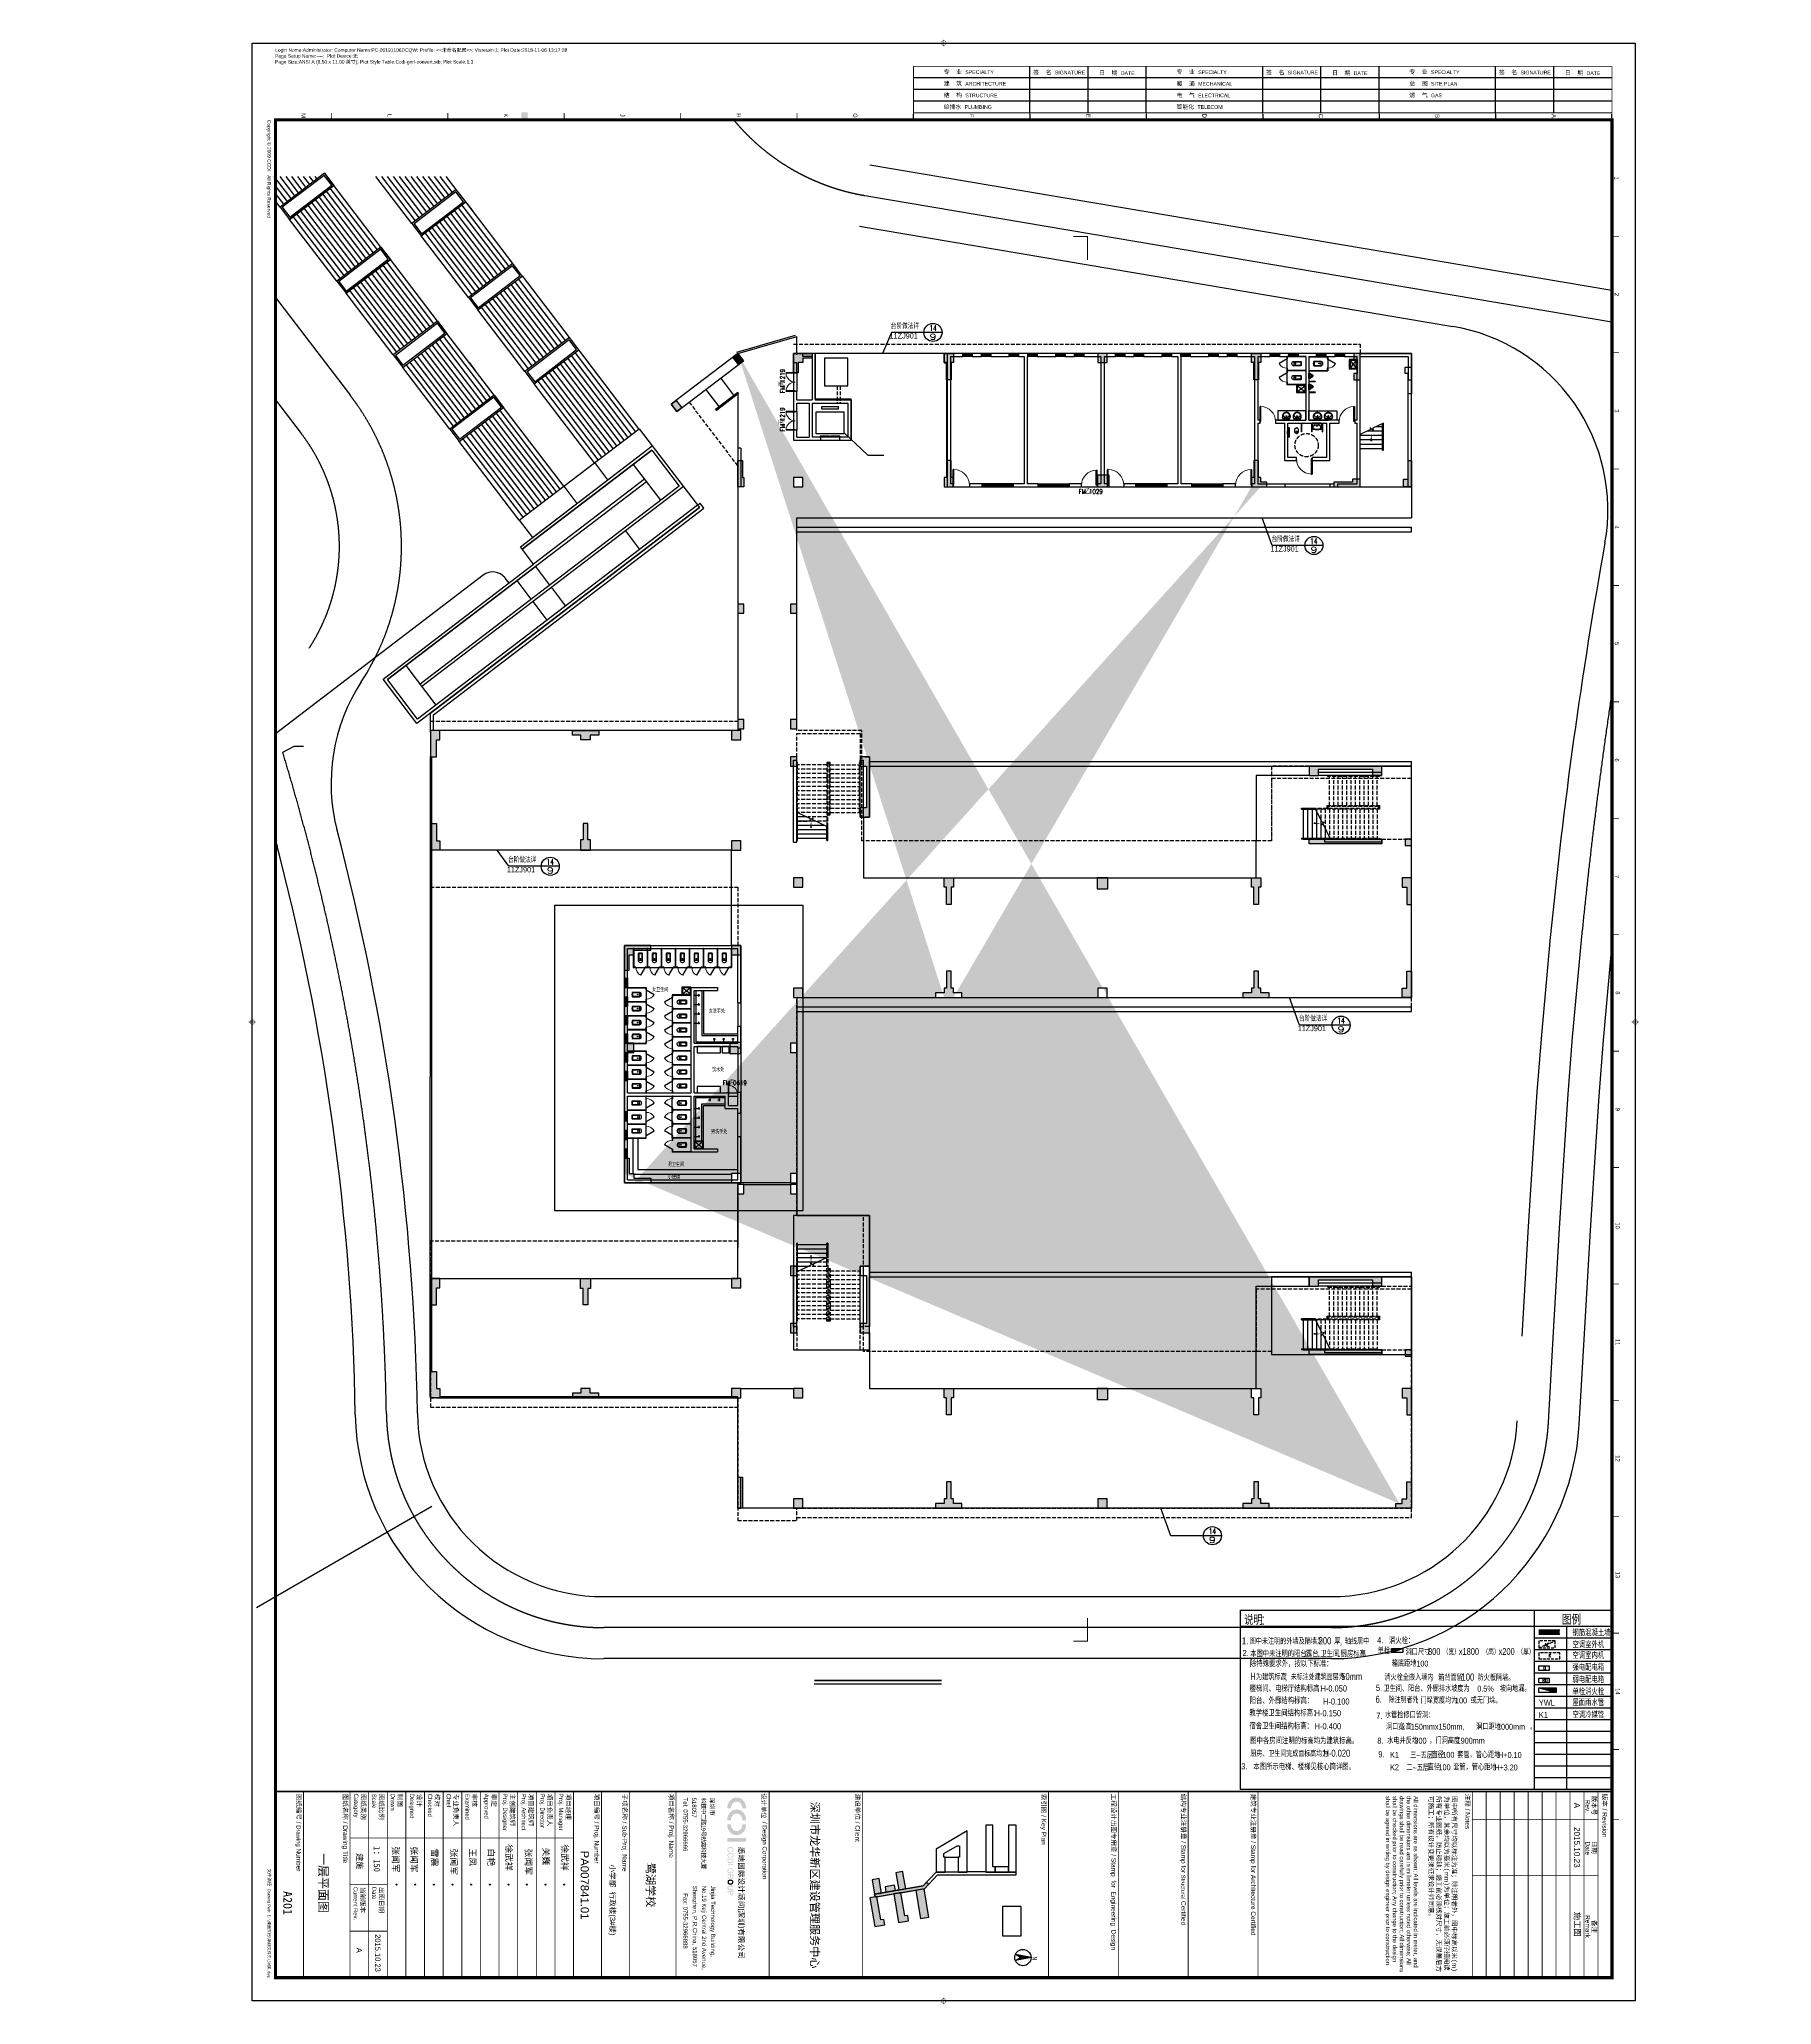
# Model space of a CAD drawing. Extents: x 129492 to 2683129, y 513162 to 1188265.
# Drawn here: x 129492 to 241100, y 513162 to 639789 of the extents above; entities that cross this region are included whole.
import ezdxf
from ezdxf.enums import TextEntityAlignment as Align
from ezdxf.xclip import XClip

# ---------------------------------------------------------------- set-up
doc = ezdxf.new("R2010")
doc.units = 0
doc.header["$LTSCALE"] = 1000
doc.header["$MEASUREMENT"] = 0
doc.header["$XCLIPFRAME"] = 2
for name, pattern in [('ACAD_ISO04W100', [30.5, 24, -3, 0.5, -3]), ('DASH', [0.35, 0.25, -0.1]), ('说明$0$DASH', [0.35, 0.25, -0.1])]:
    doc.linetypes.add(name, pattern=pattern)
for name, color, linetype in [('$0$A-ROOM-NAME', 23, 'Continuous'), ('3#楼1F柱网$0$COLS', 6, 'Continuous'), ('3#楼1F柱网$0$COLS-HATH', 8, 'Continuous'), ('A-DOOR', 2, 'Continuous'), ('A-FIXT', 211, 'Continuous'), ('A-HOLE', 41, 'Continuous'), ('A-HRAL', 104, 'Continuous'), ('A-MOAT', 71, 'Continuous'), ('A-OVER', 23, 'Continuous'), ('A-STRS', 2, 'Continuous'), ('A-STRS-EVTR', 2, 'Continuous'), ('A-STRS-IDEN', 30, 'Continuous'), ('A-WALL', 4, 'Continuous'), ('A-WALL-HATH', 8, 'Continuous'), ('A-WIND', 2, 'Continuous'), ('ANNO-IDEN', 3, 'Continuous'), ('ANNO-TEXT', 3, 'Continuous'), ('DOOR_FIRE', 2, 'Continuous'), ('DOOR_FIRE_TEXT', 7, 'Continuous'), ('G-0-XREF', 2, 'Continuous'), ('G-ANNO-INDX', 42, 'Continuous'), ('G-ANNO-TEXT', 33, 'Continuous'), ('PWALLW', 7, 'Continuous'), ('ROAD', 60, 'Continuous'), ('ROAD-CENT', 60, 'ACAD_ISO04W100'), ('卫生间$0$A-DOOR', 2, 'Continuous'), ('卫生间$0$A-FIXT', 211, 'Continuous'), ('卫生间$0$A-WALL', 4, 'Continuous'), ('卫生间$0$A-WIND', 2, 'Continuous'), ('卫生间$0$DOOR_FIRE', 4, 'Continuous'), ('卫生间$0$DOOR_FIRE_TEXT', 7, 'Continuous'), ('卫生间$0$SPACE', 7, 'Continuous'), ('园林', 11, 'Continuous'), ('图框CCDI_B0GA1+0.00$0$G-0-XREF', 2, 'Continuous'), ('图框CCDI_B0GA1+0.00$0$G-ANNO-NOTE', 21, 'Continuous'), ('图框CCDI_B0GA1+0.00$0$G-ANNO-TEXT', 33, 'Continuous'), ('图框CCDI_B0GA1+0.00$0$G-BORD', 3, 'Continuous'), ('图框CCDI_B0GA1+0.00$0$符号', 7, 'Continuous'), ('说明$0$ANNO-NOTE', 3, 'Continuous'), ('说明$0$WALL-HATH', 9, 'Continuous')]:
    doc.layers.add(name, color=color, linetype=linetype)
doc.layers.add('SPACE', color=7, linetype='Continuous', plot=False)
doc.styles.add('$0$CCDI_T_G02', font='simplex.shx', dxfattribs={"width": 0.8, "bigfont": 'zjdz.shx'})
doc.styles.add('_AXIS', font='complex.shx', dxfattribs={"bigfont": 'gbcbig.shx'})
doc.styles.add('_TCH_WINDOW', font='SIMPLEX', dxfattribs={"height": 3.5, "bigfont": 'GBCBIG'})
doc.styles.add('CCDI_T0G_01', font='arial.ttf')
doc.styles.add('CCDI_T_G01', font='arial.ttf')
doc.styles.add('CCDI_T_G03', font='simhei.ttf')
doc.styles.add('zjdz', font='zjdz-s.shx', dxfattribs={"width": 0.8, "bigfont": 'zjdz.shx'})
doc.styles.add('卫生间$0$_TCH_WINDOW', font='SIMPLEX', dxfattribs={"height": 3.5, "bigfont": 'GBCBIG'})
doc.styles.add('图框CCDI_B0GA1+0.00$0$CCDI_T0G_01', font='arial.ttf')
doc.styles.add('图框CCDI_B0GA1+0.00$0$CCDI_T_G01', font='arial.ttf')
doc.styles.add('图框CCDI_B0GA1+0.00$0$Standard', font='txt')
doc.styles.add('水库小学7-28$0$STANDARD', font='txt.shx')
doc.styles.add('说明$0$CCDI-TOG-02', font='simplex.shx', dxfattribs={"width": 0.8, "bigfont": 'zjdz.shx'})
doc.styles.add('说明$0$CCDI-TOG-05', font='zjdz-s.shx', dxfattribs={"width": 0.8, "bigfont": 'zjdz.shx'})

# ---------------------------------------------------------------- blocks, each defined once
blk = doc.blocks.new('卫生间$0$$lvtry$00000000')
for p, q in [((0, 0), (0, -329.6)), ((75.7, -264.7), (-73.5, -264.7))]:
    blk.add_line(p, q)
blk.add_circle((0, -264.7), 16.2)
blk = doc.blocks.new('卫生间$0$$TCHSYS$WIN2D')
for p, q in [((-0.5, 0.5), (0.5, 0.5)), ((-0.5, 0.5), (-0.5, -0.5)), ((0.5, 0.167), (-0.5, 0.167)), ((0.5, 0.5), (0.5, -0.5)), ((0.5, -0.167), (-0.5, -0.167)), ((-0.5, -0.5), (0.5, -0.5))]:
    blk.add_line(p, q)
blk = doc.blocks.new('卫生间$0$$lvtry$00000200')
at = {"color": 0}
for p, q in [((-110, -40, 0), (-110, -470, 0)), ((100, -30, 0), (-100, -30, 0)), ((110, -470, 0), (110, -40, 0))]:
    blk.add_line(p, q, dxfattribs=at)
at = {"color": 0, "elevation": 0}
blk.add_lwpolyline([(100, 0), (-100, 0, 0.4142136), (-140, -40), (-140, -480, 0.4142136), (-30, -590), (30, -590, 0.4142136), (140, -480), (140, -40, 0.4142136)], format="xyb", close=True, dxfattribs=at)
blk.add_lwpolyline([(140, -470), (-140, -470)], dxfattribs=at)
at = {"color": 0}
blk.add_circle((0, -359, 0), 20, dxfattribs=at)
for centre, start, end in [((-100, -40, 0), 90, 180), ((100, -40, 0), 0, 90)]:
    blk.add_arc(centre, 10, start, end, dxfattribs=at)
for p in [(0, 0), (0, -359, 0)]:
    blk.add_point(p, dxfattribs=at)
blk = doc.blocks.new('卫生间$0$$TCHSYS$APDOOR2D')
blk.add_line((0.5, 0), (0, 0.87))
at = {"lineweight": 13}
blk.add_arc((0.5, 0), 1, 120, 180, dxfattribs=at)
blk = doc.blocks.new('卫生间$0$$lvtry$00000191')
at = {"color": 0}
for p, q in [((-250, -50, 0), (-39, -219, 0)), ((-250, -450, 0), (-39, -281, 0)), ((39, -219, 0), (250, -50, 0)), ((39, -281, 0), (250, -450, 0))]:
    blk.add_line(p, q, dxfattribs=at)
at = {"color": 0, "elevation": 0}
for points in [[(300, -500), (300, 0), (-300, 0), (-300, -500)], [(250, -450), (250, -50), (-250, -50), (-250, -450)]]:
    blk.add_lwpolyline(points, close=True, dxfattribs=at)
at = {"color": 0}
blk.add_circle((0, -250, 0), 50, dxfattribs=at)
for p in [(0, -50, 0), (0, -250, 0)]:
    blk.add_point(p, dxfattribs=at)
blk = doc.blocks.new('卫生间$0$$DorLib2D$00000001')
for p, q in [((0.45, 0.975), (0.5, 0.975)), ((0.45, 0), (0.45, 0.975)), ((0.5, 0), (0.45, 0)), ((0.5, 0), (0.5, 0.975))]:
    blk.add_line(p, q)
at = {"lineweight": 13}
blk.add_arc((0.475, 0), 0.975, 91.46928, 180, dxfattribs=at)
blk = doc.blocks.new('卫生间$0$$lvtry$00000219')
at = {"color": 0}
for p, q in [((-124, -91, 0), (-43, -216, 0)), ((-116, -76, 0), (116, -76, 0)), ((43, -216, 0), (124, -91, 0))]:
    blk.add_line(p, q, dxfattribs=at)
at = {"color": 0, "elevation": 0}
blk.add_lwpolyline([(69, -231, -0.5773503), (-69, -231), (-162, -88, -0.1453776), (-170, -61), (-170, 0), (170, 0), (170, -61, -0.1453776), (162, -88)], format="xyb", close=True, dxfattribs=at)
at = {"color": 0}
for centre, radius in [((0, -177, 0), 20), ((0, -38, 0), 17.7)]:
    blk.add_circle(centre, radius, dxfattribs=at)
for centre, radius, start, end in [((-116, -86, 0), 10, 90, 213.0863), ((0, -191, 0), 50, 210, 330), ((116, -86, 0), 10, 326.9137, 90)]:
    blk.add_arc(centre, radius, start, end, dxfattribs=at)
for p in [(0, -38, 0), (0, -177, 0)]:
    blk.add_point(p, dxfattribs=at)
blk = doc.blocks.new('卫生间$0$$lvtry$00000192')
for p, q in [((-108, -66, 0), (-109, 3, 0)), ((111, -66, 0), (110, 4, 0)), ((-256, -140, 0), (-264, -185, 0)), ((-264, -185, 0), (-264, -190, 0)), ((-256, -140, 0), (-246, -114, 0)), ((-236, -86, 0), (-246, -114, 0)), ((-234, -86, 0), (-26, -86, 0)), ((-143, -32, 0), (-74, -31, 0)), ((-42, -220, 0), (44, -219, 0)), ((-29, -62, 0), (-28, -68, 0)), ((-28, -68, 0), (-17, -160, 0)), ((-23, -21, 0), (-17, -160, 0)), ((-22, -40, 0), (1, -40, 0)), ((-17, -151, 0), (-1, -151, 0)), ((-17, -160, 0), (-1, -160, 0)), ((16, -151, 0), (-1, -151, 0)), ((15, -161, 0), (-1, -160, 0)), ((1, -263, 0), (0, -177, 0)), ((23, -40, 0), (1, -40, 0)), ((25, -22, 0), (15, -161, 0)), ((30, -62, 0), (15, -161, 0)), ((26, -86, 0), (244, -86, 0)), ((76, -31, 0), (145, -31, 0)), ((244, -86, 0), (272, -164, 0)), ((244, -86, 0), (264, -140, 0))]:
    blk.add_line(p, q)
at = {"elevation": 0}
blk.add_lwpolyline([(-29, -62), (-249, -62), (-276, -148, 0.044851), (-281, -206, 0.06689), (-276, -244, 0.0230233), (-257, -305, 0.0448533), (-243, -334, 0.0437986), (-214, -374, 0.0440012), (-179, -408, 0.0428343), (-139, -435, 0.0430175), (-94, -456, 0.0422725), (-46, -468, 0.0423467), (3, -472, 0.0423404), (52, -468, 0.0422684), (100, -456, 0.0430034), (145, -436, 0.0428213), (186, -409, 0.0439853), (221, -375, 0.0437822), (250, -335, 0.0448432), (274, -286, 0.0592052), (284, -246, 0.0306724), (287, -189, 0.0437498), (284, -150), (284, -150), (284, -148), (256, -62), (30, -62), (30, -59), (25, -22), (1, -21), (-23, -21), (-29, -58)], format="xyb", close=True, dxfattribs=at)
for centre, radius in [((-108, -32, 0), 23.8), ((-108, -32, 0), 14.2), ((1, -220, 0), 28.5), ((1, -220, 0), 19), ((110, -31, 0), 23.8), ((110, -31, 0), 14.2)]:
    blk.add_circle(centre, radius)
for centre, radius, start, end in [((-208, -295, 0), 22, 149.54655, 185.88834), ((-197, -294, 0), 33.4, 185.88834, 200.4186), ((-121, -266, 0), 114, 200.4186, 208.98613), ((7, -422, 0), 271, 137.46076, 149.54655), ((-48, -226, 0), 198, 208.98613, 220.72281), ((9, -177, 0), 272, 220.72281, 230.79199), ((186, -586, 0), 514, 131.49065, 137.46076), ((2, -185, 0), 262, 230.79199, 240.61156), ((-23, -350, 0), 199, 122.02849, 131.49065), ((-5, -378, 0), 232, 111.75704, 122.02849), ((2, -186, 0), 261, 240.61156, 250.45902), ((8, -413, 0), 269, 102.18672, 111.75704), ((4, -179, 0), 268, 250.45902, 260.14676), ((-38, -199, 0), 51, 92.30662, 102.18672), ((4, -180, 0), 267, 260.14676, 269.84607), ((-31, -377, 0), 229, 87.31512, 92.30662), ((0, -10, 0), 6.83, 79.83281, 278.78235), ((2, -10, 0), 6.83, 259.83281, 98.78235), ((4, -180, 0), 267, 269.84607, 279.54402), ((42, -362, 0), 216, 92.30662, 95.91766), ((35, -183, 0), 37.4, 84.41147, 92.30662), ((19, -341, 0), 196, 72.88907, 84.41147), ((4, -179, 0), 268, 279.54402, 289.23076), ((-5, -420, 0), 279, 63.17409, 72.88907), ((6, -186, 0), 261, 289.23076, 299.07505), ((42, -328, 0), 175, 53.24077, 63.17409), ((5, -185, 0), 262, 299.07505, 308.89161), ((-199, -650, 0), 577, 47.66699, 53.24077), ((6, -186, 0), 261, 308.89161, 318.95718), ((6, -425, 0), 273, 33.19376, 47.66699), ((31, -208, 0), 228, 318.95718, 329.69276), ((131, -266, 0), 112, 329.69276, 339.25533), ((211, -291, 0), 27.9, 352.91027, 33.19376), ((189, -288, 0), 49.9, 339.25533, 352.91027)]:
    blk.add_arc(centre, radius, start, end)
for p in [(1, -40, 0), (1, -220, 0)]:
    blk.add_point(p)
blk = doc.blocks.new('卫生间')
blk.add_line((4817, 2480), (5417, 2480))
at = {"layer": '卫生间$0$A-DOOR'}
for p, q in [((42517, 45130), (42517, 46130)), ((46117, 45130), (46117, 46130)), ((42717, 44830), (44667, 44830)), ((44667, 44830), (45917, 44830))]:
    blk.add_line(p, q, dxfattribs=at)
at = {"layer": '卫生间$0$A-FIXT'}
for p, q in [((43005, 53030), (43005, 49405)), ((44217, 53030), (43005, 53030)), ((43005, 53030), (43005, 52868)), ((43005, 52868), (43030, 52868)), ((43030, 52268), (43005, 52268)), ((43005, 52268), (43005, 52118)), ((43005, 52118), (43005, 51968)), ((43005, 51968), (43030, 51968)), ((44217, 53005), (43030, 53005)), ((43030, 52868), (43030, 53005)), ((43030, 52130), (43030, 52268)), ((44217, 52130), (43030, 52130)), ((44217, 52105), (43030, 52105)), ((43030, 51968), (43030, 52105)), ((44217, 53005), (44217, 53030)), ((44217, 52105), (44217, 52130)), ((44417, 53030), (45630, 53030)), ((44417, 53030), (44417, 53005)), ((44417, 53005), (45605, 53005)), ((44417, 52130), (45605, 52130)), ((44417, 52130), (44417, 52105)), ((44417, 52105), (45605, 52105)), ((45605, 53005), (45605, 52868)), ((45605, 52868), (45630, 52868)), ((45630, 52268), (45605, 52268)), ((45605, 52268), (45605, 52130)), ((45605, 52105), (45605, 51968)), ((45605, 51968), (45630, 51968)), ((45630, 51205), (45630, 53030)), ((45630, 52868), (45630, 53030)), ((45630, 52118), (45630, 52268)), ((45630, 51968), (45630, 52118)), ((43030, 51368), (43005, 51368)), ((43005, 51368), (43005, 51218)), ((43005, 51218), (43005, 51068)), ((43005, 51068), (43030, 51068)), ((43030, 51230), (43030, 51368)), ((44217, 51230), (43030, 51230)), ((44217, 51205), (43030, 51205)), ((43030, 51068), (43030, 51205)), ((44217, 51205), (44217, 51230)), ((44417, 51230), (45605, 51230)), ((44417, 51230), (44417, 51205)), ((44417, 51205), (45630, 51205)), ((45630, 51368), (45605, 51368)), ((45605, 51368), (45605, 51230)), ((45630, 51205), (45630, 51368)), ((43030, 50468), (43005, 50468)), ((43005, 50468), (43005, 50318)), ((43005, 50318), (43005, 50168)), ((43005, 50168), (43030, 50168)), ((43030, 49568), (43005, 49568)), ((43005, 49568), (43005, 49405)), ((44217, 49405), (43005, 49405)), ((43030, 50330), (43030, 50468)), ((44217, 50330), (43030, 50330)), ((44217, 50305), (43030, 50305)), ((43030, 50168), (43030, 50305)), ((43030, 49430), (43030, 49568)), ((44217, 49430), (43030, 49430)), ((44217, 50305), (44217, 50330)), ((44217, 49405), (44217, 49430)), ((44417, 50383), (44817, 50383)), ((44417, 50383), (44417, 50358)), ((44417, 50358), (44817, 50358)), ((44417, 49683), (44817, 49683)), ((44417, 49683), (44417, 49658)), ((44417, 49658), (44817, 49658)), ((44817, 50383), (44817, 50358)), ((44817, 49683), (44817, 49658)), ((892, 14880), (892, 13668)), ((917, 14880), (892, 14880)), ((917, 14880), (917, 13693)), ((1792, 14880), (1792, 13693)), ((1817, 14880), (1792, 14880)), ((1817, 14880), (1817, 13693)), ((2692, 14880), (2692, 13693)), ((2717, 14880), (2692, 14880)), ((2717, 14880), (2717, 13693)), ((3592, 14880), (3592, 13693)), ((3617, 14880), (3592, 14880)), ((3617, 14880), (3617, 13693)), ((4492, 14880), (4492, 13693)), ((4517, 14880), (4492, 14880)), ((4517, 14880), (4517, 13693)), ((5392, 14880), (5392, 13693)), ((5417, 14880), (5392, 14880)), ((5417, 14880), (5417, 13693)), ((6292, 14880), (6292, 13693)), ((6317, 14880), (6292, 14880)), ((6317, 14880), (6317, 13693)), ((7192, 14880), (7192, 13693)), ((7217, 14880), (7192, 14880)), ((7217, 14880), (7217, 13668)), ((892, 13668), (7217, 13668)), ((892, 13668), (1055, 13668)), ((1055, 13693), (917, 13693)), ((1055, 13668), (1055, 13693)), ((1792, 13693), (1655, 13693)), ((1655, 13693), (1655, 13668)), ((1655, 13668), (1805, 13668)), ((1805, 13668), (1955, 13668)), ((1955, 13693), (1817, 13693)), ((1955, 13668), (1955, 13693)), ((2692, 13693), (2555, 13693)), ((2555, 13693), (2555, 13668)), ((2555, 13668), (2705, 13668)), ((2705, 13668), (2855, 13668)), ((2855, 13693), (2717, 13693)), ((2855, 13668), (2855, 13693)), ((3592, 13693), (3455, 13693)), ((3455, 13693), (3455, 13668)), ((3455, 13668), (3605, 13668)), ((3605, 13668), (3755, 13668)), ((3755, 13693), (3617, 13693)), ((3755, 13668), (3755, 13693)), ((4492, 13693), (4355, 13693)), ((4355, 13693), (4355, 13668)), ((4355, 13668), (4505, 13668)), ((4505, 13668), (4655, 13668)), ((4655, 13693), (4517, 13693)), ((4655, 13668), (4655, 13693)), ((5392, 13693), (5255, 13693)), ((5255, 13693), (5255, 13668)), ((5255, 13668), (5405, 13668)), ((5405, 13668), (5555, 13668)), ((5555, 13693), (5417, 13693)), ((5555, 13668), (5555, 13693)), ((6292, 13693), (6155, 13693)), ((6155, 13693), (6155, 13668)), ((6155, 13668), (6305, 13668)), ((6305, 13668), (6455, 13668)), ((6455, 13693), (6317, 13693)), ((6455, 13668), (6455, 13693)), ((7192, 13693), (7055, 13693)), ((7055, 13693), (7055, 13668)), ((7055, 13668), (7217, 13668)), ((517, 12380), (1730, 12380)), ((517, 12380), (517, 12355)), ((517, 12355), (1705, 12355)), ((517, 11480), (1705, 11480)), ((517, 11480), (517, 11455)), ((517, 11455), (1705, 11455)), ((1705, 12355), (1705, 12218)), ((1705, 12218), (1730, 12218)), ((1730, 11618), (1705, 11618)), ((1705, 11618), (1705, 11480)), ((1705, 11455), (1705, 11318)), ((1730, 12380), (1730, 8755)), ((1730, 12218), (1730, 12380)), ((1730, 11468), (1730, 11618)), ((1730, 11318), (1730, 11468)), ((3405, 11893), (3405, 5580)), ((4617, 11893), (3405, 11893)), ((3405, 11893), (3405, 11730)), ((3405, 11730), (3430, 11730)), ((4617, 11868), (3430, 11868)), ((3430, 11730), (3430, 11868)), ((4617, 11868), (4617, 11893)), ((4917, 12180), (4917, 8880)), ((5317, 12180), (5317, 9280)), ((5417, 12180), (5417, 9380)), ((517, 10580), (1705, 10580)), ((517, 10580), (517, 10555)), ((517, 10555), (1705, 10555)), ((1705, 11318), (1730, 11318)), ((1730, 10718), (1705, 10718)), ((1705, 10718), (1705, 10580)), ((1705, 10555), (1705, 10418)), ((1705, 10418), (1730, 10418)), ((1730, 10568), (1730, 10718)), ((1730, 10418), (1730, 10568)), ((3430, 11130), (3405, 11130)), ((3405, 11130), (3405, 10981)), ((3405, 10980), (3405, 10830)), ((3405, 10830), (3430, 10830)), ((3430, 10230), (3405, 10230)), ((3405, 10230), (3405, 10081)), ((3430, 10993), (3430, 11130)), ((4617, 10993), (3430, 10993)), ((4617, 10968), (3430, 10968)), ((3430, 10830), (3430, 10968)), ((3430, 10093), (3430, 10230)), ((4617, 10968), (4617, 10993)), ((7617, 11380), (7617, 9880)), ((517, 9680), (1705, 9680)), ((517, 9680), (517, 9655)), ((517, 9655), (1705, 9655)), ((1730, 9818), (1705, 9818)), ((1705, 9818), (1705, 9680)), ((1705, 9655), (1705, 9518)), ((1705, 9518), (1730, 9518)), ((1730, 8918), (1705, 8918)), ((1705, 8918), (1705, 8780)), ((1730, 9668), (1730, 9818)), ((1730, 9518), (1730, 9668)), ((1730, 8755), (1730, 8918)), ((3405, 10080), (3405, 9930)), ((3405, 9930), (3430, 9930)), ((3430, 9330), (3405, 9330)), ((3405, 9330), (3405, 9181)), ((3405, 9180), (3405, 9030)), ((3405, 9030), (3430, 9030)), ((4617, 10093), (3430, 10093)), ((4617, 10068), (3430, 10068)), ((3430, 9930), (3430, 10068)), ((3430, 9193), (3430, 9330)), ((4617, 9193), (3430, 9193)), ((4617, 9168), (3430, 9168)), ((3430, 9030), (3430, 9168)), ((4617, 10068), (4617, 10093)), ((4617, 9168), (4617, 9193)), ((4917, 8880, 0), (7617, 8880, 0)), ((5317, 9280, 0), (7617, 9280, 0)), ((5417, 9380, 0), (7617, 9380, 0)), ((517, 8780), (1705, 8780)), ((517, 8780), (517, 8755)), ((517, 8755), (1730, 8755)), ((517, 8293), (1730, 8293)), ((517, 8293), (517, 8268)), ((517, 8268), (1705, 8268)), ((1705, 8268), (1705, 8130)), ((1705, 8130), (1730, 8130)), ((1730, 8293), (1730, 5580)), ((1730, 8130), (1730, 8293)), ((3430, 8430), (3405, 8430)), ((3405, 8430), (3405, 8281)), ((3405, 8280), (3405, 8130)), ((3405, 8130), (3430, 8130)), ((3430, 8293), (3430, 8430)), ((4617, 8293), (3430, 8293)), ((4617, 8268), (3430, 8268)), ((3430, 8130), (3430, 8268)), ((4617, 8268), (4617, 8293)), ((7617, 8480), (7617, 5630)), ((517, 7393), (1705, 7393)), ((517, 7393), (517, 7368)), ((517, 7368), (1705, 7368)), ((517, 6493), (1705, 6493)), ((517, 6493), (517, 6468)), ((517, 6468), (1705, 6468)), ((1730, 7530), (1705, 7530)), ((1705, 7530), (1705, 7393)), ((1705, 7368), (1705, 7230)), ((1705, 7230), (1730, 7230)), ((1730, 6630), (1705, 6630)), ((1705, 6630), (1705, 6493)), ((1705, 6468), (1705, 6343)), ((1705, 6343), (1730, 6343)), ((1730, 7381), (1730, 7530)), ((1730, 7230), (1730, 7380)), ((1730, 6481), (1730, 6630)), ((1730, 6343), (1730, 6492)), ((3430, 7530), (3405, 7530)), ((3405, 7530), (3405, 7381)), ((3405, 7380), (3405, 7230)), ((3405, 7230), (3430, 7230)), ((3430, 6630), (3405, 6630)), ((3405, 6630), (3405, 6481)), ((3405, 6492), (3405, 6343)), ((3405, 6343), (3430, 6343)), ((3430, 7393), (3430, 7530)), ((4617, 7393), (3430, 7393)), ((4617, 7368), (3430, 7368)), ((3430, 7230), (3430, 7368)), ((3430, 6493), (3430, 6630)), ((4617, 6493), (3430, 6493)), ((4617, 6468), (3430, 6468)), ((3430, 6343), (3430, 6468)), ((4617, 7368), (4617, 7393)), ((4617, 6468), (4617, 6493)), ((1730, 5743), (1705, 5743)), ((1705, 5743), (1705, 5580)), ((1705, 5580), (1730, 5580)), ((1705, 5380), (1705, 5218)), ((1730, 5380), (1705, 5380)), ((1705, 5218), (1730, 5218)), ((1730, 5580), (1730, 5743)), ((1730, 2668), (1730, 5380)), ((1730, 5218), (1730, 5380)), ((3430, 5743), (3405, 5743)), ((3405, 5743), (3405, 5580)), ((3405, 5580), (3430, 5580)), ((3405, 2668), (3405, 5380)), ((3405, 5380), (3405, 5218)), ((3430, 5380), (3405, 5380)), ((3405, 5218), (3430, 5218)), ((3430, 5580), (3430, 5743)), ((3430, 5218), (3430, 5380)), ((4917, 2480), (4917, 5280)), ((4917, 5280), (6817, 5280)), ((517, 4493), (1705, 4493)), ((517, 4493), (517, 4468)), ((517, 4468), (1705, 4468)), ((1730, 4618), (1705, 4618)), ((1705, 4618), (1705, 4493)), ((1705, 4468), (1705, 4330)), ((1705, 4330), (1730, 4330)), ((1730, 4468), (1730, 4618)), ((1730, 4330), (1730, 4480)), ((3430, 4618), (3405, 4618)), ((3405, 4618), (3405, 4468)), ((3405, 4480), (3405, 4330)), ((3405, 4330), (3430, 4330)), ((3430, 4493), (3430, 4618)), ((4617, 4493), (3430, 4493)), ((4617, 4468), (3430, 4468)), ((3430, 4330), (3430, 4468)), ((4617, 4468), (4617, 4493)), ((5317, 2480), (5317, 4880)), ((5317, 4880), (6817, 4880)), ((5417, 2480), (5417, 4780)), ((5417, 4780), (6817, 4780)), ((7617, 2780), (7617, 4280)), ((517, 3593), (1705, 3593)), ((517, 3593), (517, 3568)), ((517, 3568), (1705, 3568)), ((517, 2693), (1705, 2693)), ((517, 2693), (517, 2668)), ((517, 2668), (1730, 2668)), ((877, 340), (877, 2668)), ((1730, 3730), (1705, 3730)), ((1705, 3730), (1705, 3593)), ((1705, 3568), (1705, 3430)), ((1705, 3430), (1730, 3430)), ((1730, 2830), (1705, 2830)), ((1705, 2830), (1705, 2693)), ((1730, 3580), (1730, 3730)), ((1730, 3430), (1730, 3580)), ((1730, 2668), (1730, 2830)), ((3430, 3730), (3405, 3730)), ((3405, 3730), (3405, 3580)), ((3405, 3580), (3405, 3430)), ((3405, 3430), (3430, 3430)), ((3430, 2830), (3405, 2830)), ((3405, 2830), (3405, 2680)), ((3405, 2680), (3405, 2530)), ((3430, 3593), (3430, 3730)), ((4617, 3593), (3430, 3593)), ((4617, 3568), (3430, 3568)), ((3430, 3430), (3430, 3568)), ((3430, 2693), (3430, 2830)), ((4617, 2693), (3430, 2693)), ((4617, 2668), (3430, 2668)), ((3430, 2530), (3430, 2668)), ((4617, 3568), (4617, 3593)), ((4617, 2668), (4617, 2693)), ((3405, 2530), (3430, 2530)), ((3430, 1930), (3405, 1930)), ((3405, 1930), (3405, 1768)), ((4617, 1768), (3405, 1768)), ((3430, 1793), (3430, 1930)), ((4617, 1793), (3430, 1793)), ((4617, 1768), (4617, 1793))]:
    blk.add_line(p, q, dxfattribs=at)
for points in [[(44217, 46730), (44217, 48830), (43617, 48830), (43617, 46730)], [(44417, 46730), (44417, 48830), (45017, 48830), (45017, 46730)]]:
    blk.add_lwpolyline(points, close=True, dxfattribs=at)
for points in [[(1177, 2668), (1177, 640), (7612, 640), (7612, -20)], [(877, 340), (7217, 340), (7217, -20)]]:
    blk.add_lwpolyline(points, dxfattribs=at)
at = {"layer": '卫生间$0$A-WALL'}
for p, q in [((40917, 53230), (40917, 44630)), ((41417, 53230), (40917, 53230)), ((41417, 53030), (41417, 53230)), ((44317, 53230), (43017, 53230)), ((43017, 53230), (43017, 53030)), ((45117, 53230), (44317, 53230)), ((45117, 53030), (45117, 53230)), ((47717, 53230), (46717, 53230)), ((46717, 53230), (46717, 53030)), ((47717, 44630), (47717, 53230)), ((41117, 53030), (41117, 44830)), ((41117, 53030), (41417, 53030)), ((43017, 53030), (44217, 53030)), ((44217, 53030), (44217, 46730)), ((44417, 53030), (44417, 46730)), ((44417, 53030), (45117, 53030)), ((46717, 53030), (47517, 53030)), ((47517, 44830), (47517, 53030)), ((42517, 46730), (42517, 46130)), ((42517, 46730), (44217, 46730)), ((42517, 46130), (42717, 46130)), ((42717, 46130), (42717, 46530)), ((42717, 46530), (44317, 46530)), ((44317, 46530), (45917, 46530)), ((44417, 46730), (46117, 46730)), ((45917, 46530), (45917, 46130)), ((45917, 46130), (46117, 46130)), ((46117, 46130), (46117, 46730)), ((40917, 44630), (42717, 44630)), ((41117, 44830), (42517, 44830)), ((42717, 45130), (42517, 45130)), ((42517, 45130), (42517, 44830)), ((42717, 44630), (42717, 45130)), ((46117, 45130), (45917, 45130)), ((45917, 45130), (45917, 44630)), ((45917, 44630), (47717, 44630)), ((46117, 44830), (46117, 45130)), ((46117, 44830), (47517, 44830)), ((317, 15080), (7817, 15080)), ((317, 15080), (317, 12980)), ((517, 14880), (7617, 14880)), ((517, 12980), (517, 14880)), ((7617, 11380), (7617, 14880)), ((7817, 11380), (7817, 15080)), ((317, 12980), (517, 12980)), ((317, 12380), (317, 11780)), ((517, 12380), (317, 12380)), ((317, 11780), (517, 11780)), ((517, 11780), (517, 12380)), ((4617, 12380), (6317, 12380)), ((4617, 8680), (4617, 12380)), ((4817, 12180), (6317, 12180)), ((4817, 8780), (4817, 12180)), ((6317, 12380), (6317, 12180)), ((317, 11180), (317, 10580)), ((517, 11180), (317, 11180)), ((317, 10580), (517, 10580)), ((517, 10580), (517, 11180)), ((7617, 11380), (7817, 11380)), ((317, 9980), (317, 9380)), ((517, 9980), (317, 9980)), ((317, 9380), (517, 9380)), ((517, 9380), (517, 9980)), ((7617, 8780), (7617, 9880)), ((7617, 9880), (7817, 9880)), ((7817, 8680), (7817, 9880)), ((317, 8780), (317, 8180)), ((517, 8780), (317, 8780)), ((317, 8180), (517, 8180)), ((517, 8180), (517, 8780)), ((4617, 5580), (4617, 8680)), ((4817, 8780), (7617, 8780)), ((4817, 8580), (7617, 8580)), ((4817, 5580), (4817, 8580)), ((7617, 8480), (7617, 8580)), ((7617, 8480), (7817, 8480)), ((7817, 8480), (7817, 8680)), ((317, 7580), (317, 6980)), ((517, 7580), (317, 7580)), ((317, 6980), (517, 6980)), ((517, 6380), (317, 6380)), ((317, 6380), (317, 5480)), ((517, 6980), (517, 7580)), ((517, 5580), (517, 6380)), ((317, 5480), (317, 4380)), ((517, 5580), (4617, 5580)), ((517, 5380), (4617, 5380)), ((517, 4380), (517, 5380)), ((4617, 1780), (4617, 5380)), ((4817, 5580), (6917, 5580)), ((4817, 5380), (6817, 5380)), ((4817, 1980), (4817, 5380)), ((6817, 4580), (6817, 5380)), ((7017, 5580), (6917, 5580)), ((7017, 5380), (7017, 5580)), ((7017, 4780), (7017, 5380)), ((7617, 5580), (7617, 5630)), ((7617, 5630), (7817, 5630)), ((7617, 5380), (7617, 5580)), ((7617, 4780), (7617, 5380)), ((7817, 5480), (7817, 5630)), ((7817, 4680), (7817, 5480)), ((317, 4380), (517, 4380)), ((6817, 4580), (7617, 4580)), ((7017, 4780), (7617, 4780)), ((7617, 4280), (7617, 4580)), ((7617, 4280), (7817, 4280)), ((7817, 4280), (7817, 4680)), ((317, 3780), (317, 3180)), ((517, 3780), (317, 3780)), ((317, 3180), (517, 3180)), ((317, 2580), (317, 1980)), ((517, 2580), (317, 2580)), ((517, 3180), (517, 3780)), ((517, 1980), (517, 2580)), ((7617, -20), (7617, 2780)), ((7617, 2780), (7817, 2780)), ((7817, -220), (7817, 2780)), ((317, 1980), (517, 1980)), ((517, 1380), (317, 1380)), ((317, 1380), (317, -220)), ((517, -20), (517, 1380)), ((4617, 1780), (6317, 1780)), ((4817, 1980), (6317, 1980)), ((6317, 1980), (6317, 1780)), ((317, -220), (7817, -220)), ((517, -20), (7617, -20))]:
    blk.add_line(p, q, dxfattribs=at)
at = {"layer": '卫生间$0$DOOR_FIRE'}
for p, q in [((7017, 5580), (7617, 5580)), ((7017, 5380), (7617, 5380))]:
    blk.add_line(p, q, dxfattribs=at)
at = {"layer": '卫生间$0$SPACE', "ltscale": 5}
for points in [[(5017, 8160), (6517, 8160), (6517, 8580), (5017, 8580)], [(6617, 8160), (7067, 8160), (7067, 8580), (6617, 8580)], [(5017, 5580), (6517, 5580), (6517, 6000), (5017, 6000)]]:
    blk.add_lwpolyline(points, close=True, dxfattribs=at)
at = {"layer": '卫生间$0$A-DOOR', "xscale": -1000, "zscale": 200}
for p, yscale, rotation in [((42617, 45630), 1000, 89.99999999998596), ((46017, 45630), -1000, 90.00000000001403)]:
    blk.add_blockref('卫生间$0$$DorLib2D$00000001', p, dxfattribs=dict(at, yscale=yscale, rotation=rotation))
at = {"layer": '卫生间$0$A-FIXT', "xscale": 600, "zscale": 25}
for p, yscale, rotation in [((43017, 52568), 600, 89.99999999156313), ((43017, 51668), 600, 89.99999999156313), ((45617, 52568), -600, 89.99999980150385), ((45617, 51668), -600, 89.99999980150385), ((43017, 50768), 600, 89.99999999156313), ((43017, 49868), 600, 89.99999999156313), ((1355, 13680), -600, 1.634176119778441e-08), ((2255, 13680), -600, 1.634176119778441e-08), ((3155, 13680), -600, 1.634917242735257e-08), ((4055, 13680), -600, 1.634176119778441e-08), ((4955, 13680), -600, 1.634176119778441e-08), ((5855, 13680), -600, 1.634917242735257e-08), ((6755, 13680), -600, 1.634176119778441e-08), ((1717, 11918), -600, 90.00000000843686), ((3417, 11430), 600, 89.99999999156313), ((1717, 11018), -600, 90.00000000843686), ((1717, 10118), -600, 90.00000000843686), ((3417, 10530), 600, 89.99999999156313), ((1717, 9218), -600, 90.00000000843686), ((3417, 9630), 600, 89.99999999156313), ((3417, 8730), 600, 89.99999999156313), ((1717, 7830), -600, 90.00000000843686), ((3417, 7830), 600, 89.99999999156313), ((1717, 6930), -600, 90.00000000843686), ((1717, 6043), -600, 90.00000000843822), ((3417, 6930), 600, 89.99999999156313), ((3417, 6043), 600, 89.99999999156177), ((1717, 4918), 600, 269.9999999915618), ((3417, 4918), -600, 270.0000000084382), ((1717, 4030), 600, 269.9999999915631), ((3417, 4030), -600, 270.0000000084369), ((1717, 3130), 600, 269.9999999915631), ((3417, 3130), -600, 270.0000000084369), ((3417, 2230), -600, 270.0000000084369)]:
    blk.add_blockref('卫生间$0$$TCHSYS$APDOOR2D', p, dxfattribs=dict(at, yscale=yscale, rotation=rotation))
at = {"layer": '卫生间$0$A-FIXT', "yscale": -1}
for name, p, rotation in [('卫生间$0$$lvtry$00000200', (43917, 52568, 0), 89.99999999156334), ('卫生间$0$$lvtry$00000200', (43917, 51668, 0), 89.99999999156334), ('卫生间$0$$lvtry$00000200', (43917, 50768, 0), 89.99999999156334), ('卫生间$0$$lvtry$00000200', (43917, 49868, 0), 89.99999999156334), ('卫生间$0$$lvtry$00000191', (44717, 49330), 179.9999998965409), ('卫生间$0$$lvtry$00000200', (4317, 11430, 0), 89.99999999156334), ('卫生间$0$$lvtry$00000200', (4317, 10530, 0), 89.99999999156334), ('卫生间$0$$lvtry$00000200', (4317, 9630, 0), 89.99999999156334), ('卫生间$0$$lvtry$00000200', (4317, 8730, 0), 89.99999999156334), ('卫生间$0$$lvtry$00000200', (4317, 7830, 0), 89.99999999156334), ('卫生间$0$$lvtry$00000200', (4317, 6930, 0), 89.99999999156334), ('卫生间$0$$lvtry$00000200', (817, 4930, 0), 269.9999999915634), ('卫生间$0$$lvtry$00000200', (4317, 6030, 0), 89.99999999156334), ('卫生间$0$$lvtry$00000200', (817, 4030, 0), 269.9999999915634), ('卫生间$0$$lvtry$00000200', (817, 3130, 0), 269.9999999915634)]:
    blk.add_blockref(name, p, dxfattribs=dict(at, rotation=rotation))
at = {"layer": '卫生间$0$A-FIXT'}
for name, p, rotation in [('卫生间$0$$lvtry$00000200', (44717, 52568, 0), 89.99999980150335), ('卫生间$0$$lvtry$00000219', (44417, 50720), 89.99999989653514), ('卫生间$0$$lvtry$00000200', (44717, 51668, 0), 89.99999980150335), ('卫生间$0$$lvtry$00000219', (44417, 50020), 89.99999989653514), ('卫生间$0$$lvtry$00000191', (43917, 49330), 359.9999998966055), ('卫生间$0$$lvtry$00000200', (1355, 14580), 1.634452083752059e-08), ('卫生间$0$$lvtry$00000200', (2255, 14580), 1.634452083752059e-08), ('卫生间$0$$lvtry$00000200', (3155, 14580), 1.634452083752059e-08), ('卫生间$0$$lvtry$00000200', (4055, 14580), 1.634452083752059e-08), ('卫生间$0$$lvtry$00000200', (4955, 14580), 1.634452083752059e-08), ('卫生间$0$$lvtry$00000200', (5855, 14580), 1.634452083752059e-08), ('卫生间$0$$lvtry$00000200', (6755, 14580), 1.634452083752059e-08), ('卫生间$0$$lvtry$00000200', (817, 11918, 0), 90.00000000843664), ('卫生间$0$$lvtry$00000191', (4317, 11893), 180.0000000162568), ('卫生间$0$$lvtry$00000200', (817, 11018, 0), 90.00000000843664), ('卫生间$0$$lvtry$00000200', (817, 10118, 0), 90.00000000843664), ('卫生间$0$$lvtry$00000200', (817, 9218, 0), 90.00000000843664), ('卫生间$0$$lvtry$00000200', (817, 7830, 0), 90.00000000843664), ('卫生间$0$$lvtry$00000200', (817, 6930, 0), 90.00000000843664), ('卫生间$0$$lvtry$00000200', (817, 6030, 0), 90.00000000843664), ('卫生间$0$$lvtry$00000200', (4317, 4930, 0), 270.0000000084366), ('卫生间$0$$lvtry$00000000', (5817, 5380, 0), 359.9999997235023), ('卫生间$0$$lvtry$00000000', (6417, 5380, 0), 359.9999997235023), ('卫生间$0$$lvtry$00000200', (4317, 4030, 0), 270.0000000084366), ('卫生间$0$$lvtry$00000000', (4847, 4580, 0), 89.99999972350228), ('卫生间$0$$lvtry$00000000', (4847, 3980, 0), 89.99999972350228), ('卫生间$0$$lvtry$00000200', (4317, 3130, 0), 270.0000000084366), ('卫生间$0$$lvtry$00000000', (4847, 3380, 0), 89.99999972350228), ('卫生间$0$$lvtry$00000000', (4847, 2780, 0), 89.99999972350228), ('卫生间$0$$lvtry$00000200', (4317, 2230, 0), 270.0000000084366), ('卫生间$0$$lvtry$00000191', (5117, 1980), 180.0000000162568)]:
    blk.add_blockref(name, p, dxfattribs=dict(at, rotation=rotation))
at = {"layer": '卫生间$0$A-FIXT', "xscale": 0.9107142857142857}
for p, yscale, rotation in [((44197, 48180), -1.023255813953488, 89.99999980758793), ((44437, 48180), 1.023255813953488, 89.9999999855585), ((44197, 47380), -1.023255813953488, 89.99999980758793), ((44437, 47380), 1.023255813953488, 89.9999999855585)]:
    blk.add_blockref('卫生间$0$$lvtry$00000192', p, dxfattribs=dict(at, yscale=yscale, rotation=rotation))
at = {"layer": '卫生间$0$A-FIXT', "xscale": -1}
for p, rotation in [((4847, 11880, 0), 90.00000027649769), ((4847, 11280, 0), 90.00000027649769), ((4847, 10680, 0), 90.00000027649769), ((4847, 10080, 0), 90.00000027649769), ((6117, 8780), 180), ((6717, 8780), 180), ((7317, 8780), 180)]:
    blk.add_blockref('卫生间$0$$lvtry$00000000', p, dxfattribs=dict(at, rotation=rotation))
at = {"layer": '卫生间$0$A-WIND', "zscale": 200}
for p, xscale, yscale, rotation in [((42217, 53130), 1600, 200, 179.999999994955), ((45917, 53130), 1600, 200, 179.999999994955), ((417, 12680), 600.0000000074506, -200, 270.0000000084387), ((417, 11480), 600.0000000074506, -200, 270.0000000084387), ((417, 10280), 600.0000000074506, -200, 270.0000000084387), ((417, 9080), 600.0000000074506, -200, 270.0000000084387), ((417, 7880), 600.0000000074506, -200, 270.0000000084387), ((417, 6680), 600.0000000074506, -200, 270.0000000084387), ((417, 4080), -600.0000000074506, -200, 270.0000000084389), ((417, 2880), -600.0000000074506, -200, 270.0000000084389), ((417, 1680), -600.0000000074506, -200, 270.0000000084389)]:
    blk.add_blockref('卫生间$0$$TCHSYS$WIN2D', p, dxfattribs=dict(at, xscale=xscale, yscale=yscale, rotation=rotation))
at = {"layer": '卫生间$0$DOOR_FIRE', "xscale": -600, "yscale": 600, "zscale": 200, "rotation": 1.564973763685783e-08}
blk.add_blockref('卫生间$0$$DorLib2D$00000001', (7317, 5480), dxfattribs=at)
at = {"layer": '卫生间$0$DOOR_FIRE_TEXT', "style": '卫生间$0$_TCH_WINDOW', "width": 0.705882}
for s, p in [('FM', (6655, 6085)), ('0619', (7321, 6085))]:
    blk.add_text(s, height=297.5, rotation=0, dxfattribs=at).set_placement(p)
at = {"layer": '卫生间$0$DOOR_FIRE_TEXT', "style": '卫生间$0$_TCH_WINDOW'}
blk.add_text('丙', height=338, rotation=0, dxfattribs=at).set_placement((7075, 6085))
blk = doc.blocks.new('水库小学7-28$0$_E13')
for p, q in [((-572, 18), (-536, 18)), ((-572, 18), (-572, 18)), ((-536, -22), (-572, -21))]:
    blk.add_line(p, q)
at = {"const_width": 1.5}
for points in [[(-715, 0, -0.0379323), (-709, 28, -0.0575015), (-702, 46, -0.0111283), (-686, 72, -0.0474195), (-682, 78, -0.0135575), (-669, 92, -0.0104221), (-651, 109, -0.0064919), (-632, 126, -0.0109859), (-621, 135, -0.0311178), (-607, 144, -0.0318214), (-592, 152, -0.0253042), (-572, 159, -0.0284927), (-555, 164), (-520, 171), (-500, 175, -0.1049169), (-492, 175, 0.0475121), (-474, 173, 0.0188587), (-460, 173, -0.0252512), (-449, 173, -0.0243605), (-434, 171, -0.0187271), (-416, 168, -0.0110837), (-401, 164, -0.0176637), (-391, 161, -0.0125534), (-375, 154, -0.0123406), (-358, 147), (-320, 128, -0.0050539), (-308, 122, -0.0025668), (-285, 110)], [(-715, 0, 0.0379323), (-709, -28, 0.0575015), (-702, -46, 0.0111283), (-686, -72, 0.0474195), (-682, -78, 0.0135575), (-669, -92, 0.0104221), (-651, -109, 0.0064919), (-632, -126, 0.0109859), (-621, -135, 0.0311178), (-607, -144, 0.0318214), (-592, -152, 0.0253042), (-572, -159, 0.0284927), (-555, -164), (-520, -171), (-500, -175, 0.1049169), (-492, -175, -0.0475121), (-474, -173, -0.0188587), (-460, -173, 0.0252512), (-449, -173, 0.0243605), (-434, -171, 0.0187271), (-416, -168, 0.0110837), (-401, -164, 0.0176637), (-391, -161, 0.0125534), (-375, -154, 0.0123406), (-358, -147), (-320, -128, 0.0050539), (-308, -122, 0.0025668), (-285, -110)], [(-155, 240, 0.4142136), (-220, 175, 0.4142136)], [(-220, -175, 0.4142136), (-155, -240, 0.4142136)]]:
    blk.add_lwpolyline(points, format="xyb", dxfattribs=at)
for points in [[(-672, -1, -0.054114), (-666, 25, -0.0889105), (-658, 39, -0.0067138), (-643, 55, -0.0145308), (-636, 63, -0.0107132), (-618, 80, -0.0175748), (-606, 90, -0.0372217), (-591, 100, -0.0345986), (-573, 109, -0.0229795), (-556, 115, -0.0236131), (-539, 119, -0.0148415), (-522, 122, -0.0125333), (-502, 125, -0.0218384), (-477, 126, -0.0294069), (-459, 125, -0.0294655), (-436, 121, -0.0318809), (-416, 114), (-371, 97), (-337, 83, -0.135973), (-324, 73, -0.0995174), (-314, 52, -0.0166508), (-311, 40, -0.010977), (-308, 20, -0.0153312), (-308, 12, -0.010106), (-307, -1)], [(-672, -1, 0.054114), (-666, -26, 0.0889105), (-658, -40, 0.0067138), (-643, -57, 0.0145308), (-636, -64, 0.0107132), (-618, -82, 0.0175748), (-606, -92, 0.0372217), (-591, -102, 0.0345986), (-573, -111, 0.0229795), (-556, -117, 0.0236131), (-539, -121, 0.0148415), (-522, -124, 0.0125333), (-502, -126, 0.0218384), (-477, -127, 0.0294069), (-459, -126, 0.0294655), (-436, -122, 0.0318809), (-416, -116), (-371, -99), (-337, -85, 0.135973), (-324, -75, 0.0995174), (-314, -54, 0.0166508), (-311, -41, 0.010977), (-308, -21, 0.0153312), (-308, -13, 0.010106), (-307, -1)]]:
    blk.add_lwpolyline(points, format="xyb")
for points in [[(-220, 110), (-285, 110)], [(-220, 175), (-220, -175)], [(0, 240), (-155, 240)], [(0, -240), (0, 240)], [(-285, -110), (-220, -110)], [(-155, -240), (0, -240)]]:
    blk.add_lwpolyline(points, dxfattribs=at)
for centre, radius, start, end in [((-549, -3), 33.2, 100.04955, 259.95045), ((-536, -2), 20, 270, 90)]:
    blk.add_arc(centre, radius, start, end)
at = {"style": '水库小学7-28$0$STANDARD', "width": 0.8, "flags": 9}
for tag in ['XSIZE', 'YSIZE']:
    blk.add_attdef(tag, (0, 0), '', height=0.5, dxfattribs=at)
blk = doc.blocks.new('水库小学7-28$0$831JA1TA')
for p, q in [((-280, 0), (280, 0)), ((-280, 0), (-280, -361)), ((280, 0), (280, -361)), ((-280, -29), (280, -29)), ((-251, -356), (-251, -214)), ((0, -29), (-90, -29)), ((-90, -29), (90, -29)), ((251, -356), (251, -215))]:
    blk.add_line(p, q)
for centre, radius in [((-139, -69), 15), ((1, -182), 24.9), ((0, -57), 8), ((139, -69), 15)]:
    blk.add_circle(centre, radius)
for centre, radius, start, end in [((-224, -361), 56, 180, 263.48098), ((-223, -214), 28, 133.15434, 180), ((-223, -356), 28, 180, 263.49841), ((0, -452), 354, 46.75809, 133.15434), ((0, 1600), 2029, 263.48098, 276.51902), ((0, 1600), 1997, 263.49841, 276.51223), ((223, -356), 28, 276.51223, 0), ((224, -361), 56, 276.51902, 0), ((223, -215), 28, 0, 46.75809)]:
    blk.add_arc(centre, radius, start, end)
at = {"style": '水库小学7-28$0$STANDARD', "width": 0.8, "flags": 9}
for tag in ['XSIZE', 'YSIZE']:
    blk.add_attdef(tag, (0, 0), '', height=0.5, dxfattribs=at)
blk = doc.blocks.new('A$C41CE612D')
at = {"layer": 'A-HOLE', "ltscale": 10}
h = blk.add_hatch(color=256, dxfattribs=at)
h.dxf.hatch_style = 1
h.paths.add_polyline_path([(6484, -1808), (6972, -1643), (6484, -1643)])
at = {"layer": '说明$0$WALL-HATH'}
blk.add_hatch(color=256, dxfattribs=at).paths.add_polyline_path([(13717, -842), (12816, -842), (12816, -1042), (13717, -1042)])
at = {"layer": '说明$0$ANNO-NOTE'}
for p, q in [((0, -7700), (0, 0)), ((0, 0), (15957, 0)), ((12616, 0), (12616, -7700)), ((15957, 0), (15957, -7700)), ((15957, -700), (0, -700)), ((12816, -842), (13717, -842)), ((14009, -700), (14009, -7700)), ((6484, -1808), (6484, -1643)), ((6484, -1643), (6972, -1643)), ((6484, -1808), (6972, -1643)), ((6972, -1643), (6972, -1808)), ((15957, -1200), (12616, -1200)), ((13717, -1042), (12816, -1042)), ((6972, -1808), (6484, -1808)), ((15957, -1700), (12616, -1700)), ((15957, -2200), (12616, -2200)), ((12816, -2588), (12816, -2388)), ((12816, -2388), (13266, -2388)), ((13266, -2388), (13266, -2588)), ((15957, -2700), (12616, -2700)), ((15957, -3200), (12616, -3200)), ((13266, -2588), (12816, -2588)), ((12816, -3116), (12816, -2916)), ((12816, -2916), (13266, -2916)), ((13266, -3116), (12816, -3116)), ((12816, -3327), (13566, -3327)), ((12816, -3527), (12816, -3327)), ((12816, -3327), (13566, -3527)), ((13266, -2916), (13266, -3116)), ((13566, -3327), (13566, -3527)), ((15957, -3700), (12616, -3700)), ((15957, -4200), (12616, -4200)), ((13566, -3527), (12816, -3527)), ((15957, -4700), (12616, -4700)), ((15957, -5200), (12616, -5200)), ((15957, -5700), (12616, -5700)), ((15957, -6200), (12616, -6200)), ((15957, -6200), (12616, -6200)), ((15957, -6700), (12616, -6700)), ((15957, -6700), (12616, -6700)), ((15957, -7200), (12616, -7200)), ((15957, -7200), (12616, -7200)), ((15957, -7700), (0, -7700)), ((15957, -7700), (11957, -7700))]:
    blk.add_line(p, q, dxfattribs=at)
at = {"layer": '说明$0$ANNO-NOTE', "linetype": '说明$0$DASH', "ltscale": 0.5}
for p, q in [((12816, -1615), (13516, -1315)), ((12816, -1315), (12816, -1615)), ((13516, -1315), (12816, -1315)), ((12816, -1615), (13516, -1615)), ((13516, -1615), (13516, -1315)), ((13716, -1829), (12816, -1829)), ((12816, -1829), (12816, -2079)), ((12816, -2079), (13716, -2079)), ((13716, -2079), (13716, -1829))]:
    blk.add_line(p, q, dxfattribs=at)
at = {"layer": '说明$0$ANNO-NOTE'}
blk.add_solid([(12816, -3327), (13566, -3527), (13566, -3327)], dxfattribs=at)
at = {"layer": '说明$0$ANNO-NOTE', "width": 0.8}
for s, height, style, p in [('说明', 383.7, '说明$0$CCDI-TOG-05', (157, -627)), (':', 469, '说明$0$CCDI-TOG-05', (907, -627)), ('图例', 393.8, '说明$0$CCDI-TOG-05', (13809, -618)), ('钢筋混凝土墙', 262.5, '说明$0$CCDI-TOG-05', (14259, -1105)), ('1.', 307.9, '说明$0$CCDI-TOG-05', (63, -1463)), ('图中未注明的外墙及隔墙为', 252.15, '说明$0$CCDI-TOG-05', (399, -1463)), ('200', 307.9, '说明$0$CCDI-TOG-05', (3355, -1463)), ('厚', 252, '说明$0$CCDI-TOG-05', (4026, -1463)), (',', 308, '说明$0$CCDI-TOG-05', (4273, -1463)), ('轴线居中', 252.2, '说明$0$CCDI-TOG-05', (4485, -1463)), ('4.', 262.5, '说明$0$CCDI-TOG-05', (5872, -1417)), ('单栓', 254.2, '说明$0$CCDI-TOG-05', (5899, -1870)), ('消火栓：', 262.5, '说明$0$CCDI-TOG-05', (6379, -1439)), ('洞口尺寸', 254.2, '说明$0$CCDI-TOG-05', (7092, -1923)), ('800', 288.4, '说明$0$CCDI-TOG-05', (8058, -1915)), ('（宽）', 236.2, '说明$0$CCDI-TOG-05', (8687, -1915)), ('x1800', 288.4, '说明$0$CCDI-TOG-05', (9379, -1915)), ('（高）', 236.2, '说明$0$CCDI-TOG-05', (10396, -1915)), ('x200', 288.4, '说明$0$CCDI-TOG-05', (11089, -1915)), ('（厚）', 236.2, '说明$0$CCDI-TOG-05', (11896, -1915)), ('空调室外机', 262.5, '说明$0$CCDI-TOG-05', (14259, -1615)), ('2.', 262.5, '说明$0$CCDI-TOG-05', (91, -1970)), ('除特殊要求外，按以下标准：', 262.5, '说明$0$CCDI-TOG-05', (409, -2433)), ('本图中未注明的阳台', 259.1, '说明$0$CCDI-TOG-05', (420, -2003)), ('.', 316, '说明$0$CCDI-TOG-05', (2698, -2003)), ('露台', 259.1, '说明$0$CCDI-TOG-05', (2813, -2003)), ('.', 316, '说明$0$CCDI-TOG-05', (3319, -2003)), ('卫生间', 259.1, '说明$0$CCDI-TOG-05', (3434, -2003)), ('.', 316, '说明$0$CCDI-TOG-05', (4194, -2003)), ('厨房标高', 259.1, '说明$0$CCDI-TOG-05', (4309, -2003)), ('箱底距地100', 254.2, '说明$0$CCDI-TOG-05', (6500, -2416)), ('D', 144, '说明$0$CCDI-TOG-02', (13005, -2559)), ('强电配电箱', 262.5, '说明$0$CCDI-TOG-05', (14259, -2588)), ('空调室内机', 262.5, '说明$0$CCDI-TOG-05', (14259, -2079)), ('楼梯间、电梯厅结构标高：', 262.5, '说明$0$CCDI-TOG-05', (394, -3506)), ('H', 310, '说明$0$CCDI-TOG-05', (420, -2996)), ('为建筑标高', 253.7, '说明$0$CCDI-TOG-05', (668, -2996)), (';', 310, '说明$0$CCDI-TOG-05', (1907, -2996)), ('未标注处建筑面层为', 246.9, '说明$0$CCDI-TOG-05', (2162, -2994)), ('H-0.050', 262.5, '说明$0$CCDI-TOG-05', (3437, -3490)), ('50mm', 301.5, '说明$0$CCDI-TOG-05', (4333, -2994)), ('5.', 262.5, '说明$0$CCDI-TOG-05', (5819, -3460)), ('卫生间、阳台、外廊排水坡度为', 254.21, '说明$0$CCDI-TOG-05', (6145, -3495)), ('消火栓全嵌入墙内', 254.2, '说明$0$CCDI-TOG-05', (6180, -3013)), (',', 310, '说明$0$CCDI-TOG-05', (8166, -3013)), ('箱背面留', 254.2, '说明$0$CCDI-TOG-05', (8499, -3025)), ('100', 310.4, '说明$0$CCDI-TOG-05', (9493, -3025)), ('0.5%%%', 254.2, '说明$0$CCDI-TOG-05', (10174, -3495)), ('防火板隔墙。', 254.2, '说明$0$CCDI-TOG-05', (10182, -3025)), ('坡向地漏。', 254.2, '说明$0$CCDI-TOG-05', (11139, -3495)), ('RD', 144, '说明$0$CCDI-TOG-02', (12964, -3087)), ('弱电配电箱', 262.5, '说明$0$CCDI-TOG-05', (14259, -3116)), ('单栓消火栓', 262.5, '说明$0$CCDI-TOG-05', (14259, -3633)), ('阳台、外廊结构标高：', 262.5, '说明$0$CCDI-TOG-05', (394, -4018)), ('H-0.100', 262.5, '说明$0$CCDI-TOG-05', (3545, -4049)), ('6.', 301.7, '说明$0$CCDI-TOG-05', (5804, -3975)), ('除注明者外', 247, '说明$0$CCDI-TOG-05', (6363, -3975)), (',', 302, '说明$0$CCDI-TOG-05', (7570, -3975)), ('门垛宽度均为', 254.2, '说明$0$CCDI-TOG-05', (7736, -4001)), ('100', 254.2, '说明$0$CCDI-TOG-05', (9216, -4001)), ('或无门垛。', 254.2, '说明$0$CCDI-TOG-05', (9889, -4001)), ('YWL', 262.5, '说明$0$CCDI-TOG-05', (12816, -4101)), ('屋面雨水管', 262.5, '说明$0$CCDI-TOG-05', (14259, -4101)), ('教学楼卫生间结构标高：', 262.5, '说明$0$CCDI-TOG-05', (384, -4553)), ('宿舍卫生间结构标高：', 262.5, '说明$0$CCDI-TOG-05', (384, -5113)), ('H-0.150', 262.5, '说明$0$CCDI-TOG-05', (3185, -4553)), ('H-0.400', 262.5, '说明$0$CCDI-TOG-05', (3185, -5113)), ('7.', 262.5, '说明$0$CCDI-TOG-05', (5834, -4663)), ('水管检修口留洞：', 254.2, '说明$0$CCDI-TOG-05', (6211, -4628)), ('洞口宽', 254.2, '说明$0$CCDI-TOG-05', (6249, -5130)), ('x', 254, '说明$0$CCDI-TOG-05', (6921, -5130)), ('高', 254, '说明$0$CCDI-TOG-05', (7093, -5130)), ('150mmx150mm,', 254.21, '说明$0$CCDI-TOG-05', (7317, -5130)), ('洞口距地', 254.2, '说明$0$CCDI-TOG-05', (10124, -5130)), ('1000mm', 254.2, '说明$0$CCDI-TOG-05', (11019, -5130)), ('。', 229, '说明$0$CCDI-TOG-05', (12442, -5130)), ('K1', 262.5, '说明$0$CCDI-TOG-05', (12816, -4627)), ('空调冷媒管', 262.5, '说明$0$CCDI-TOG-05', (14259, -4627)), ('图中各房间注明的标高均为建筑标高。', 262.5, '说明$0$CCDI-TOG-05', (419, -5746)), ('8.', 262.5, '说明$0$CCDI-TOG-05', (5880, -5731)), ('水电井反坎', 254.2, '说明$0$CCDI-TOG-05', (6303, -5730)), ('300', 254.2, '说明$0$CCDI-TOG-05', (7475, -5730)), ('，门洞高度', 254.2, '说明$0$CCDI-TOG-05', (8115, -5730)), ('1900mm', 254.2, '说明$0$CCDI-TOG-05', (9288, -5730)), ('3.', 262.5, '说明$0$CCDI-TOG-05', (30, -6835)), ('厨房、卫生间完成面标高均为', 247.2, '说明$0$CCDI-TOG-05', (427, -6287)), ('本图所示电梯、楼梯见核心筒详图。', 262.5, '说明$0$CCDI-TOG-05', (553, -6862)), ('H-0.020', 301.9, '说明$0$CCDI-TOG-05', (3566, -6287)), ('9.', 262.5, '说明$0$CCDI-TOG-05', (5924, -6319)), ('K1', 254.2, '说明$0$CCDI-TOG-05', (6429, -6336)), ('K2', 254.2, '说明$0$CCDI-TOG-05', (6429, -6872)), ('二~五层', 254.2, '说明$0$CCDI-TOG-05', (7129, -6895)), ('三~五层', 254.2, '说明$0$CCDI-TOG-05', (7294, -6367)), ('直径', 254.2, '说明$0$CCDI-TOG-05', (8041, -6872)), ('直径', 254.2, '说明$0$CCDI-TOG-05', (8208, -6336)), ('100', 254.2, '说明$0$CCDI-TOG-05', (8508, -6872)), ('100', 254.2, '说明$0$CCDI-TOG-05', (8674, -6336)), ('套管，管心距地', 254.2, '说明$0$CCDI-TOG-05', (9144, -6872)), ('套管，管心距地', 254.2, '说明$0$CCDI-TOG-05', (9311, -6336)), ('H+3.20', 254.2, '说明$0$CCDI-TOG-05', (10901, -6880)), ('H+0.10', 254.2, '说明$0$CCDI-TOG-05', (11067, -6344))]:
    blk.add_text(s, height=height, dxfattribs=dict(at, style=style)).set_placement(p)
at = {"layer": '说明$0$ANNO-NOTE', "linetype": '说明$0$DASH', "style": '说明$0$CCDI-TOG-02', "width": 0.8}
for s, p in [('AC', (13055, -1556)), ('K', (13231, -2026))]:
    blk.add_text(s, height=150, dxfattribs=at).set_placement(p)
blk = doc.blocks.new('图框CCDI_B0GA1+0.00$0$A$C52F44C65')
at = {"layer": '图框CCDI_B0GA1+0.00$0$G-ANNO-NOTE', "color": 8}
for points in [[(-5267, -1389), (-6417, -1389), (-6417, -1389), (-6417, -1389), (-6546, -1389), (-6546, -1659), (-6546, -1722), (-4760, -1722), (-4760, -1719), (-4540, -1719), (-4540, -1389), (-5267, -1389), (-5267, -1389)], [(-4417, -1389), (-4540, -1389), (-4540, -2696), (-4543, -2696), (-4543, -3490), (-4540, -3490), (-4540, -4825), (-3946, -5379), (-3819, -6134), (-3812, -6133), (-3772, -6372), (-3775, -6373), (-3765, -6435), (-3768, -6435), (-3745, -6569), (-3739, -6568), (-3587, -7469), (-3469, -7449), (-3472, -7430), (-3469, -7430), (-3479, -7367), (-3476, -7367), (-3598, -6646), (-3604, -6647), (-3644, -6408), (-3641, -6408), (-3652, -6346), (-3649, -6345), (-3760, -5687), (-3763, -5687), (-3774, -5625), (-3777, -5625), (-3822, -5358), (-3816, -5357), (-3821, -5323), (-4417, -4768)], [(-4540, -2293), (-4760, -2293), (-4760, -2390), (-6546, -2390), (-6546, -2453), (-6546, -2696), (-6417, -2696), (-6417, -2696), (-6417, -2696), (-4543, -2696), (-4543, -2696), (-4540, -2696)], [(-4760, -2293), (-4540, -2293), (-4540, -1719), (-4760, -1719)], [(-4540, -3490), (-6307, -3490), (-5520, -4825), (-4675, -4825), (-4540, -4825), (-4540, -4554), (-4540, -4435), (-5176, -4435), (-5176, -4491), (-5176, -4491), (-5176, -4491), (-5329, -4491), (-5663, -3924), (-5669, -3924), (-5669, -3820), (-5469, -3820), (-5469, -3824), (-5176, -3824), (-5176, -3824), (-5176, -3824), (-5176, -3880), (-4540, -3880), (-4540, -3761), (-4540, -3761)], [(-5176, -3880), (-4939, -3880), (-4939, -3880), (-4540, -3880), (-4540, -4435), (-4939, -4435), (-4939, -4435), (-5176, -4435)], [(-3774, -5625), (-3777, -5625), (-3822, -5358), (-2586, -5149), (-2540, -5417), (-2540, -5417), (-2530, -5479), (-3763, -5687)], [(-3812, -6133), (-3818, -6134), (-3818, -6134), (-4427, -6237), (-4561, -6260), (-4520, -6499), (-4510, -6561), (-3768, -6435), (-3768, -6435), (-3765, -6435), (-3775, -6373), (-3772, -6372)], [(-3739, -6568), (-3745, -6569), (-3744, -6572), (-3971, -6610), (-3902, -7022), (-3669, -6983)], [(-2368, -6438), (-2440, -6010), (-2673, -6049), (-2652, -6177), (-3649, -6345), (-3649, -6345), (-3652, -6346), (-3641, -6408), (-3644, -6408), (-3604, -6647), (-3598, -6646)], [(-3637, -7169), (-3870, -7209), (-3870, -7209), (-4259, -7272), (-4208, -7574), (-3587, -7469)], [(-2268, -7032), (-2501, -7071), (-2479, -7198), (-3479, -7367), (-3469, -7430), (-3472, -7430), (-3469, -7449), (-3469, -7449), (-3469, -7449), (-3431, -7669), (-2195, -7460)]]:
    blk.add_lwpolyline(points, close=True, dxfattribs=at)
at = {"layer": '图框CCDI_B0GA1+0.00$0$G-ANNO-NOTE', "color": 8, "elevation": 63}
blk.add_lwpolyline([(-3054, -1178), (-3054, -1981), (-1801, -1981), (-1801, -1222), (-1801, -1222), (-1801, -1222), (-1801, -1222), (-1801, -1178)], close=True, dxfattribs=at)
at = {"layer": '图框CCDI_B0GA1+0.00$0$G-ANNO-NOTE', "color": 8}
blk.add_lwpolyline([(-4098, -5238), (-4012, -5145), (-3821, -5323), (-3466, -7429), (-3472, -7430), (-3469, -7449), (-3587, -7469), (-3946, -5379), (-4098, -5238)], dxfattribs=at)
blk = doc.blocks.new('图框CCDI_B0GA1+0.00$0$MidPoitent')
at = {"const_width": 0.18}
for points in [[(-1.5, 0), (1.5, 0)], [(0, -1.5), (0, 1.5)]]:
    blk.add_lwpolyline(points, dxfattribs=at)
blk.add_lwpolyline([(0, -1, 1), (0, 1, 1), (0, -1, 1)], format="xyb", dxfattribs=at)
blk = doc.blocks.new('图框CCDI_B0GA1+0.00$0$block31')
at = {"layer": '图框CCDI_B0GA1+0.00$0$G-ANNO-TEXT'}
h = blk.add_hatch(color=256, dxfattribs=at)
h.paths.add_polyline_path([(5.3, 27.92), (5.86, 28.27), (6.51, 28.49), (6.86, 28.55), (7.23, 28.57), (7.31, 28.57), (7.31, 28.61), (7.31, 28.81), (7.31, 29.13), (7.31, 29.5), (7.31, 29.83), (7.31, 30.06), (7.31, 30.12), (7.31, 30.13), (7.3, 30.13), (7.23, 30.13), (7.17, 30.13), (6.87, 30.12), (6.3, 30.05), (5.75, 29.91), (5.22, 29.73), (4.74, 29.49), (4.29, 29.2), (3.88, 28.87), (3.53, 28.5), (3.22, 28.09), (2.97, 27.65), (2.78, 27.18), (2.66, 26.68), (2.61, 26.17), (2.63, 25.65), (2.73, 25.15), (2.89, 24.67), (3.11, 24.22), (3.4, 23.8), (3.73, 23.41), (4.12, 23.06), (4.55, 22.75), (5.03, 22.49), (5.53, 22.29), (6.07, 22.13), (6.64, 22.04), (7.23, 22), (7.31, 22), (7.31, 22.04), (7.31, 22.25), (7.31, 22.57), (7.31, 22.93), (7.31, 23.26), (7.31, 23.5), (7.31, 23.55), (7.31, 23.56), (7.3, 23.56), (7.27, 23.56), (7.23, 23.56), (7.23, 23.56), (7.19, 23.56), (7.01, 23.57), (6.65, 23.61), (5.98, 23.81), (5.4, 24.14), (4.93, 24.57), (4.74, 24.82), (4.58, 25.09), (4.47, 25.38), (4.39, 25.69), (4.36, 26), (4.37, 26.32), (4.43, 26.63), (4.53, 26.93), (4.67, 27.21), (4.85, 27.47)])
h.paths.add_polyline_path([(9.6, 25.38), (9.52, 25.69), (9.49, 26), (9.5, 26.32), (9.56, 26.63), (9.66, 26.93), (9.8, 27.21), (9.98, 27.47), (10.43, 27.92), (10.99, 28.27), (11.64, 28.49), (11.99, 28.55), (12.35, 28.57), (12.43, 28.57), (12.44, 28.61), (12.44, 28.81), (12.44, 29.13), (12.44, 29.5), (12.44, 29.83), (12.44, 30.06), (12.44, 30.12), (12.44, 30.13), (12.43, 30.13), (12.35, 30.13), (12.29, 30.13), (12, 30.12), (11.42, 30.05), (10.87, 29.91), (10.35, 29.73), (9.86, 29.49), (9.42, 29.2), (9.01, 28.87), (8.65, 28.5), (8.35, 28.09), (8.1, 27.65), (7.91, 27.18), (7.79, 26.68), (7.74, 26.17), (7.76, 25.65), (7.85, 25.15), (8.01, 24.67), (8.24, 24.22), (8.52, 23.8), (8.86, 23.41), (9.25, 23.06), (9.68, 22.75), (10.15, 22.49), (10.66, 22.29), (11.2, 22.13), (11.76, 22.04), (12.35, 22), (12.43, 22), (12.44, 22.04), (12.44, 22.25), (12.44, 22.57), (12.44, 22.93), (12.44, 23.26), (12.44, 23.5), (12.44, 23.55), (12.44, 23.56), (12.43, 23.56), (12.39, 23.56), (12.36, 23.56), (12.35, 23.56), (12.32, 23.56), (12.13, 23.57), (11.77, 23.61), (11.11, 23.81), (10.53, 24.14), (10.06, 24.57), (9.87, 24.82), (9.71, 25.09)])
h.paths.add_polyline_path([(18.42, 24.49), (18.61, 24.96), (18.73, 25.45), (18.79, 25.96), (18.76, 26.48), (18.67, 26.98), (18.51, 27.46), (18.28, 27.91), (18, 28.34), (17.66, 28.72), (17.27, 29.07), (16.84, 29.38), (16.37, 29.64), (15.86, 29.85), (15.32, 30), (14.76, 30.1), (14.17, 30.13), (14.09, 30.13), (14.08, 30.09), (14.08, 29.89), (14.08, 29.57), (14.08, 29.2), (14.08, 28.87), (14.08, 28.64), (14.08, 28.58), (14.08, 28.57), (14.09, 28.57), (14.13, 28.57), (14.16, 28.57), (14.17, 28.57), (14.2, 28.57), (14.39, 28.56), (14.74, 28.52), (15.41, 28.32), (15.99, 28), (16.46, 27.56), (16.65, 27.31), (16.81, 27.04), (16.92, 26.75), (17, 26.45), (17.03, 26.13), (17.02, 25.81), (16.96, 25.5), (16.86, 25.21), (16.72, 24.93), (16.54, 24.67), (16.09, 24.21), (15.53, 23.87), (14.88, 23.64), (14.53, 23.58), (14.17, 23.56), (14.09, 23.56), (14.08, 23.52), (14.08, 23.32), (14.08, 23), (14.08, 22.64), (14.08, 22.3), (14.08, 22.07), (14.08, 22.01), (14.08, 22), (14.09, 22), (14.17, 22), (14.23, 22), (14.52, 22.01), (15.1, 22.09), (15.65, 22.22), (16.17, 22.4), (16.66, 22.64), (17.1, 22.93), (17.51, 23.26), (17.87, 23.64), (18.17, 24.05)])
h.paths.add_polyline_path([(21.63, 30.13), (20.06, 30.13), (20.06, 22), (21.63, 22)])
h = blk.add_hatch(color=256, dxfattribs=at)
h.paths.add_polyline_path([(26.41, 29.58), (26.36, 29.56), (26.22, 29.53), (26.06, 29.5), (25.86, 29.47), (25.64, 29.44), (25.38, 29.42), (25.28, 29.41), (25.06, 29.39), (24.85, 29.38), (24.66, 29.36), (24.48, 29.36), (24.31, 29.35), (26.55, 29.32), (26.5, 29.39)])
h.paths.add_polyline_path([(24.15, 29.35), (24.18, 29.3), (24.25, 29.11), (24.26, 29.11), (24.35, 29.12), (24.49, 29.13), (24.69, 29.15), (24.95, 29.17), (25.27, 29.19), (25.52, 29.21), (26.02, 29.25), (26.14, 29.26), (26.32, 29.27), (26.57, 29.27), (26.55, 29.32), (24.31, 29.35)])
h.paths.add_polyline_path([(26.57, 29.27), (26.32, 29.27), (26.51, 29.26)], flags=17)
h.paths.add_polyline_path([(25.52, 29.21), (25.27, 29.19), (25.27, 28.66), (24.81, 28.66), (25.52, 28.66)])
h.paths.add_polyline_path([(26.01, 29.11), (25.97, 29.01), (25.9, 28.83), (25.81, 28.66), (25.52, 28.66), (26.07, 28.66), (26.07, 28.67), (26.19, 28.86), (26.3, 28.96), (26.34, 29), (26.26, 29.03), (26.21, 29.04)])
h.paths.add_polyline_path([(24.76, 29.07), (24.52, 28.96), (24.58, 28.87), (24.69, 28.7), (24.94, 28.8), (24.89, 28.88)])
h.paths.add_polyline_path([(24.04, 28.69), (24.04, 28.42), (24.18, 28.43), (24.35, 28.44), (24.55, 28.45), (24.75, 28.45), (24.96, 28.45), (25.76, 28.45), (25.84, 28.45), (26.07, 28.66), (25.52, 28.66), (24.81, 28.66), (24.8, 28.66), (24.59, 28.66), (24.39, 28.67), (24.21, 28.68)])
h.paths.add_polyline_path([(26.79, 28.69), (26.64, 28.68), (26.45, 28.67), (26.26, 28.66), (26.07, 28.66), (25.84, 28.45), (26.04, 28.45), (26.24, 28.45), (26.43, 28.44), (26.62, 28.43), (26.79, 28.42)])
h.paths.add_polyline_path([(25.76, 28.45), (24.96, 28.45), (25.57, 28.45), (25.6, 28.41), (25.71, 28.22), (25.83, 28.08), (25.95, 27.97), (25.97, 27.96), (26.09, 27.89), (26.25, 27.83), (26.45, 27.77), (26.69, 27.71), (26.69, 27.71), (26.75, 27.88), (26.86, 28.05), (26.73, 28.05), (26.52, 28.07), (26.34, 28.1), (26.19, 28.15), (26.06, 28.21), (25.91, 28.31)])
h.paths.add_polyline_path([(24.96, 28.45), (24.91, 28.39), (24.78, 28.28), (24.64, 28.18), (24.47, 28.09), (24.3, 28.01), (24.11, 27.93), (23.9, 27.87), (24.01, 27.78), (24.11, 27.62), (24.19, 27.66), (24.38, 27.75), (24.56, 27.85), (24.72, 27.96), (24.86, 28.07), (25, 28.19), (25.11, 28.32), (25.21, 28.45), (25.27, 28.45), (25.52, 28.45), (25.57, 28.45)])
h.paths.add_polyline_path([(25.52, 28.45), (25.27, 28.45), (25.27, 28.28), (25.27, 28.21), (25.27, 28.02), (25.25, 27.81), (25.54, 27.81), (25.53, 27.91), (25.52, 28.1), (25.52, 28.28)], flags=16)
h.paths.add_polyline_path([(25.5, 27.73), (25.27, 27.58), (25.31, 27.53), (25.42, 27.39), (25.53, 27.21), (25.79, 27.39), (25.74, 27.44), (25.61, 27.59)])
h.paths.add_polyline_path([(24.73, 27.66), (24.75, 27.53), (24.76, 27.31), (24.76, 26.99), (24.76, 26.92), (24.81, 26.76), (24.85, 26.74), (25.05, 26.7), (25.14, 26.69), (25.32, 26.68), (25.53, 26.68), (25.56, 26.68), (25.79, 26.68), (25.94, 26.7), (25.94, 26.7), (26.1, 26.79), (26.14, 26.86), (25.29, 26.92), (25.26, 26.92), (25.08, 26.94), (25.03, 27.05), (25.03, 27.48), (25.06, 27.57), (25.1, 27.62), (24.99, 27.63), (24.92, 27.63)])
h.paths.add_polyline_path([(26.37, 27.63), (26.14, 27.48), (26.15, 27.48), (26.31, 27.32), (26.44, 27.17), (26.56, 27.03), (26.64, 26.9), (26.9, 27.11), (26.76, 27.25), (26.62, 27.4), (26.49, 27.53)])
h.paths.add_polyline_path([(25.06, 27.63), (24.99, 27.63), (25.1, 27.62)], flags=16)
h.paths.add_polyline_path([(24.26, 27.51), (24.22, 27.33), (24.16, 27.16), (24.07, 26.99), (23.96, 26.84), (24.26, 26.72), (24.26, 26.73), (24.33, 26.88), (24.39, 27.05), (24.46, 27.24), (24.54, 27.44)])
h.paths.add_polyline_path([(25.95, 27.27), (25.93, 27.2), (25.89, 27.03), (25.8, 26.95), (25.79, 26.95), (25.6, 26.93), (25.48, 26.92), (25.29, 26.92), (26.14, 26.86), (26.23, 27.07), (26.08, 27.13)])
h = blk.add_hatch(color=256, dxfattribs=at)
h.paths.add_polyline_path([(26.41, 29.58), (26.36, 29.56), (26.22, 29.53), (26.06, 29.5), (25.86, 29.47), (25.64, 29.44), (25.38, 29.42), (25.28, 29.41), (25.06, 29.39), (24.85, 29.38), (24.66, 29.36), (24.48, 29.36), (24.31, 29.35), (26.55, 29.32), (26.5, 29.39)])
h.paths.add_polyline_path([(24.15, 29.35), (24.18, 29.3), (24.25, 29.11), (24.26, 29.11), (24.35, 29.12), (24.49, 29.13), (24.69, 29.15), (24.95, 29.17), (25.27, 29.19), (25.52, 29.21), (26.02, 29.25), (26.14, 29.26), (26.32, 29.27), (26.57, 29.27), (26.55, 29.32), (24.31, 29.35)])
h.paths.add_polyline_path([(26.57, 29.27), (26.32, 29.27), (26.51, 29.26)], flags=17)
h.paths.add_polyline_path([(25.52, 29.21), (25.27, 29.19), (25.27, 28.66), (24.81, 28.66), (25.52, 28.66)])
h.paths.add_polyline_path([(26.01, 29.11), (25.97, 29.01), (25.9, 28.83), (25.81, 28.66), (25.52, 28.66), (26.07, 28.66), (26.07, 28.67), (26.19, 28.86), (26.3, 28.96), (26.34, 29), (26.26, 29.03), (26.21, 29.04)])
h.paths.add_polyline_path([(24.76, 29.07), (24.52, 28.96), (24.58, 28.87), (24.69, 28.7), (24.94, 28.8), (24.89, 28.88)])
h.paths.add_polyline_path([(24.04, 28.69), (24.04, 28.42), (24.18, 28.43), (24.35, 28.44), (24.55, 28.45), (24.75, 28.45), (24.96, 28.45), (25.76, 28.45), (25.84, 28.45), (26.07, 28.66), (25.52, 28.66), (24.81, 28.66), (24.8, 28.66), (24.59, 28.66), (24.39, 28.67), (24.21, 28.68)])
h.paths.add_polyline_path([(26.79, 28.69), (26.64, 28.68), (26.45, 28.67), (26.26, 28.66), (26.07, 28.66), (25.84, 28.45), (26.04, 28.45), (26.24, 28.45), (26.43, 28.44), (26.62, 28.43), (26.79, 28.42)])
h.paths.add_polyline_path([(25.76, 28.45), (24.96, 28.45), (25.57, 28.45), (25.6, 28.41), (25.71, 28.22), (25.83, 28.08), (25.95, 27.97), (25.97, 27.96), (26.09, 27.89), (26.25, 27.83), (26.45, 27.77), (26.69, 27.71), (26.69, 27.71), (26.75, 27.88), (26.86, 28.05), (26.73, 28.05), (26.52, 28.07), (26.34, 28.1), (26.19, 28.15), (26.06, 28.21), (25.91, 28.31)])
h.paths.add_polyline_path([(24.96, 28.45), (24.91, 28.39), (24.78, 28.28), (24.64, 28.18), (24.47, 28.09), (24.3, 28.01), (24.11, 27.93), (23.9, 27.87), (24.01, 27.78), (24.11, 27.62), (24.19, 27.66), (24.38, 27.75), (24.56, 27.85), (24.72, 27.96), (24.86, 28.07), (25, 28.19), (25.11, 28.32), (25.21, 28.45), (25.27, 28.45), (25.52, 28.45), (25.57, 28.45)])
h.paths.add_polyline_path([(25.52, 28.45), (25.27, 28.45), (25.27, 28.28), (25.27, 28.21), (25.27, 28.02), (25.25, 27.81), (25.54, 27.81), (25.53, 27.91), (25.52, 28.1), (25.52, 28.28)], flags=16)
h.paths.add_polyline_path([(25.5, 27.73), (25.27, 27.58), (25.31, 27.53), (25.42, 27.39), (25.53, 27.21), (25.79, 27.39), (25.74, 27.44), (25.61, 27.59)])
h.paths.add_polyline_path([(24.73, 27.66), (24.75, 27.53), (24.76, 27.31), (24.76, 26.99), (24.76, 26.92), (24.81, 26.76), (24.85, 26.74), (25.05, 26.7), (25.14, 26.69), (25.32, 26.68), (25.53, 26.68), (25.56, 26.68), (25.79, 26.68), (25.94, 26.7), (25.94, 26.7), (26.1, 26.79), (26.14, 26.86), (25.29, 26.92), (25.26, 26.92), (25.08, 26.94), (25.03, 27.05), (25.03, 27.48), (25.06, 27.57), (25.1, 27.62), (24.99, 27.63), (24.92, 27.63)])
h.paths.add_polyline_path([(26.37, 27.63), (26.14, 27.48), (26.15, 27.48), (26.31, 27.32), (26.44, 27.17), (26.56, 27.03), (26.64, 26.9), (26.9, 27.11), (26.76, 27.25), (26.62, 27.4), (26.49, 27.53)])
h.paths.add_polyline_path([(25.06, 27.63), (24.99, 27.63), (25.1, 27.62)], flags=16)
h.paths.add_polyline_path([(24.26, 27.51), (24.22, 27.33), (24.16, 27.16), (24.07, 26.99), (23.96, 26.84), (24.26, 26.72), (24.26, 26.73), (24.33, 26.88), (24.39, 27.05), (24.46, 27.24), (24.54, 27.44)])
h.paths.add_polyline_path([(25.95, 27.27), (25.93, 27.2), (25.89, 27.03), (25.8, 26.95), (25.79, 26.95), (25.6, 26.93), (25.48, 26.92), (25.29, 26.92), (26.14, 26.86), (26.23, 27.07), (26.08, 27.13)])
h = blk.add_hatch(color=256, dxfattribs=at)
h.paths.add_polyline_path([(29.02, 29.63), (29.02, 29.62), (29.04, 29.47), (29.05, 29.24), (29.05, 28.7), (29.3, 28.78), (29.3, 29.37), (29.3, 29.4), (29.37, 29.55), (29.42, 29.59), (29.31, 29.61), (29.22, 29.61)])
h.paths.add_polyline_path([(27.56, 29.55), (27.57, 29.52), (27.58, 29.4), (27.59, 29.22), (27.59, 28.99), (27.6, 28.69), (27.85, 28.69), (27.85, 29.39), (27.88, 29.47), (27.92, 29.51), (27.88, 29.53), (27.74, 29.54)])
h.paths.add_polyline_path([(28.42, 29.27), (28.42, 29.26), (28.43, 29.11), (28.44, 28.93), (28.45, 28.73), (28.45, 28.49), (29.05, 28.44), (29.05, 27.75), (29.05, 27.68), (29.04, 27.5), (29.02, 27.29), (29.32, 27.29), (29.32, 27.37), (29.31, 27.57), (29.3, 27.75), (29.3, 28.53), (28.69, 28.57), (28.69, 29.07), (28.71, 29.14), (28.76, 29.19), (28.8, 29.23), (28.63, 29.25), (28.61, 29.25)])
h.paths.add_polyline_path([(28.75, 29.25), (28.63, 29.25), (28.8, 29.23)], flags=17)
h.paths.add_polyline_path([(30, 29.07), (29.88, 29.01), (29.73, 28.94), (29.53, 28.87), (29.3, 28.78), (29.05, 28.7), (29.72, 28.67), (29.7, 27.97), (29.66, 27.85), (29.55, 27.83), (29.92, 27.73), (29.96, 27.91)])
h.paths.add_polyline_path([(27.25, 28.71), (27.25, 28.42), (27.4, 28.44), (27.6, 28.44), (27.85, 28.44), (27.6, 28.69), (27.42, 28.69)])
h.paths.add_polyline_path([(28.17, 28.71), (28.06, 28.7), (27.85, 28.69), (27.6, 28.69), (27.85, 28.44), (27.99, 28.44), (28.17, 28.42)])
h.paths.add_polyline_path([(29.05, 28.7), (28.69, 28.57), (29.3, 28.53), (29.72, 28.67)])
h.paths.add_polyline_path([(28.45, 28.49), (28.26, 28.43), (28.11, 28.4), (28.19, 28.1), (28.26, 28.14), (28.45, 28.22), (28.69, 28.31), (29.05, 28.44)])
h.paths.add_polyline_path([(27.85, 28.44), (27.6, 28.44), (27.6, 27.33), (27.85, 27.41)])
h.paths.add_polyline_path([(28.69, 28.31), (28.45, 28.22), (28.45, 27.1), (28.45, 27.02), (28.49, 26.85), (28.61, 26.75), (28.63, 26.75), (28.78, 26.73), (29.03, 26.72), (29.04, 26.72), (29.25, 26.73), (29.44, 26.73), (29.62, 26.74), (29.8, 26.76), (29.95, 26.79), (30.09, 26.91), (29.03, 26.97), (28.98, 26.97), (28.8, 26.99), (28.71, 27.06), (28.69, 27.22)])
h.paths.add_polyline_path([(29.39, 27.83), (29.48, 27.69), (29.53, 27.51), (29.66, 27.55), (29.81, 27.61), (29.92, 27.72), (29.92, 27.73), (29.55, 27.83)], flags=17)
h.paths.add_polyline_path([(28.24, 27.59), (28.2, 27.57), (28.03, 27.49), (27.85, 27.41), (27.6, 27.33), (27.44, 27.29), (27.26, 27.24), (27.32, 27.07), (27.37, 26.88), (27.49, 26.95), (27.65, 27.04), (27.84, 27.13), (27.92, 27.16), (28.11, 27.23), (28.26, 27.27), (28.21, 27.43)])
h.paths.add_polyline_path([(29.92, 27.45), (29.91, 27.36), (29.86, 27.16), (29.79, 27.04), (29.7, 27.01), (29.55, 26.99), (29.33, 26.98), (29.03, 26.97), (30.09, 26.91), (30.15, 27.03), (30.23, 27.25), (30.22, 27.25), (30.05, 27.31)])
h = blk.add_hatch(color=256, dxfattribs=at)
h.paths.add_polyline_path([(29.02, 29.63), (29.02, 29.62), (29.04, 29.47), (29.05, 29.24), (29.05, 28.7), (29.3, 28.78), (29.3, 29.37), (29.3, 29.4), (29.37, 29.55), (29.42, 29.59), (29.31, 29.61), (29.22, 29.61)])
h.paths.add_polyline_path([(27.56, 29.55), (27.57, 29.52), (27.58, 29.4), (27.59, 29.22), (27.59, 28.99), (27.6, 28.69), (27.85, 28.69), (27.85, 29.39), (27.88, 29.47), (27.92, 29.51), (27.88, 29.53), (27.74, 29.54)])
h.paths.add_polyline_path([(28.42, 29.27), (28.42, 29.26), (28.43, 29.11), (28.44, 28.93), (28.45, 28.73), (28.45, 28.49), (29.05, 28.44), (29.05, 27.75), (29.05, 27.68), (29.04, 27.5), (29.02, 27.29), (29.32, 27.29), (29.32, 27.37), (29.31, 27.57), (29.3, 27.75), (29.3, 28.53), (28.69, 28.57), (28.69, 29.07), (28.71, 29.14), (28.76, 29.19), (28.8, 29.23), (28.63, 29.25), (28.61, 29.25)])
h.paths.add_polyline_path([(28.75, 29.25), (28.63, 29.25), (28.8, 29.23)], flags=17)
h.paths.add_polyline_path([(30, 29.07), (29.88, 29.01), (29.73, 28.94), (29.53, 28.87), (29.3, 28.78), (29.05, 28.7), (29.72, 28.67), (29.7, 27.97), (29.66, 27.85), (29.55, 27.83), (29.92, 27.73), (29.96, 27.91)])
h.paths.add_polyline_path([(27.25, 28.71), (27.25, 28.42), (27.4, 28.44), (27.6, 28.44), (27.85, 28.44), (27.6, 28.69), (27.42, 28.69)])
h.paths.add_polyline_path([(28.17, 28.71), (28.06, 28.7), (27.85, 28.69), (27.6, 28.69), (27.85, 28.44), (27.99, 28.44), (28.17, 28.42)])
h.paths.add_polyline_path([(29.05, 28.7), (28.69, 28.57), (29.3, 28.53), (29.72, 28.67)])
h.paths.add_polyline_path([(28.45, 28.49), (28.26, 28.43), (28.11, 28.4), (28.19, 28.1), (28.26, 28.14), (28.45, 28.22), (28.69, 28.31), (29.05, 28.44)])
h.paths.add_polyline_path([(27.85, 28.44), (27.6, 28.44), (27.6, 27.33), (27.85, 27.41)])
h.paths.add_polyline_path([(28.69, 28.31), (28.45, 28.22), (28.45, 27.1), (28.45, 27.02), (28.49, 26.85), (28.61, 26.75), (28.63, 26.75), (28.78, 26.73), (29.03, 26.72), (29.04, 26.72), (29.25, 26.73), (29.44, 26.73), (29.62, 26.74), (29.8, 26.76), (29.95, 26.79), (30.09, 26.91), (29.03, 26.97), (28.98, 26.97), (28.8, 26.99), (28.71, 27.06), (28.69, 27.22)])
h.paths.add_polyline_path([(29.39, 27.83), (29.48, 27.69), (29.53, 27.51), (29.66, 27.55), (29.81, 27.61), (29.92, 27.72), (29.92, 27.73), (29.55, 27.83)], flags=17)
h.paths.add_polyline_path([(28.24, 27.59), (28.2, 27.57), (28.03, 27.49), (27.85, 27.41), (27.6, 27.33), (27.44, 27.29), (27.26, 27.24), (27.32, 27.07), (27.37, 26.88), (27.49, 26.95), (27.65, 27.04), (27.84, 27.13), (27.92, 27.16), (28.11, 27.23), (28.26, 27.27), (28.21, 27.43)])
h.paths.add_polyline_path([(29.92, 27.45), (29.91, 27.36), (29.86, 27.16), (29.79, 27.04), (29.7, 27.01), (29.55, 26.99), (29.33, 26.98), (29.03, 26.97), (30.09, 26.91), (30.15, 27.03), (30.23, 27.25), (30.22, 27.25), (30.05, 27.31)])
h = blk.add_hatch(color=256, dxfattribs=at)
h.paths.add_polyline_path([(33.37, 29.45), (33.29, 29.44), (33.18, 29.44), (33.02, 29.43), (32.83, 29.42), (32.6, 29.42), (32.34, 29.42), (32.03, 29.42), (33.35, 29.27)])
h.paths.add_polyline_path([(30.72, 29.45), (30.74, 29.26), (33.07, 29.19), (33.07, 27), (31.02, 27), (30.74, 26.95), (30.73, 26.76), (30.72, 26.56), (31.02, 26.56), (31.02, 26.78), (33.07, 26.78), (33.34, 26.91), (33.34, 27.11), (33.34, 29.07), (33.35, 29.27), (32.03, 29.42), (31.76, 29.42), (31.48, 29.42), (31.25, 29.42), (31.05, 29.43), (30.9, 29.43), (30.79, 29.44)])
h.paths.add_polyline_path([(30.74, 29.26), (30.75, 29.07), (30.75, 27.11), (30.74, 26.95), (31.02, 27), (31.02, 29.19), (33.07, 29.19)], flags=17)
h.paths.add_polyline_path([(31.27, 28.91), (31.27, 28.63), (31.28, 28.64), (31.43, 28.65), (31.63, 28.65), (31.87, 28.66), (32.08, 28.88), (32.02, 28.88), (31.76, 28.89), (31.56, 28.89), (31.39, 28.9)], flags=16)
h.paths.add_polyline_path([(32.82, 28.91), (32.73, 28.9), (32.57, 28.89), (32.35, 28.89), (32.08, 28.88), (31.87, 28.66), (32.12, 28.66), (32.27, 28.66), (32.47, 28.65), (32.66, 28.65), (32.82, 28.63)], flags=16)
h.paths.add_polyline_path([(31.87, 28.66), (31.87, 28.27), (32.12, 28.27), (32.12, 28.66)], flags=16)
h.paths.add_polyline_path([(31.33, 28.29), (31.33, 28.04), (31.46, 28.05), (31.65, 28.05), (31.87, 28.06), (32.12, 28.06), (32.12, 28.27), (31.87, 28.27), (31.68, 28.27), (31.49, 28.28)], flags=16)
h.paths.add_polyline_path([(32.75, 28.29), (32.71, 28.29), (32.55, 28.28), (32.35, 28.27), (32.12, 28.27), (32.12, 28.06), (32.2, 28.06), (32.43, 28.05), (32.62, 28.05), (32.75, 28.04)], flags=16)
h.paths.add_polyline_path([(32.12, 28.06), (31.87, 28.06), (31.87, 27.52), (32.12, 27.52)], flags=16)
h.paths.add_polyline_path([(32.5, 28), (32.29, 27.87), (32.39, 27.74), (32.48, 27.58), (32.71, 27.73), (32.63, 27.83)], flags=16)
h.paths.add_polyline_path([(31.19, 27.54), (31.19, 27.27), (31.25, 27.27), (31.39, 27.28), (31.57, 27.29), (31.79, 27.29), (32.05, 27.3), (31.87, 27.52), (31.72, 27.52), (31.5, 27.52), (31.32, 27.53)], flags=16)
h.paths.add_polyline_path([(32.9, 27.54), (32.89, 27.54), (32.74, 27.53), (32.57, 27.52), (32.36, 27.52), (32.12, 27.52), (31.87, 27.52), (32.05, 27.3), (32.17, 27.3), (32.41, 27.29), (32.62, 27.29), (32.78, 27.28), (32.9, 27.27)], flags=16)
h.paths.add_polyline_path([(33.34, 26.91), (33.07, 26.78), (33.07, 26.62), (33.37, 26.62), (33.35, 26.73)])
h = blk.add_hatch(color=256, dxfattribs=at)
h.paths.add_polyline_path([(33.37, 29.45), (33.29, 29.44), (33.18, 29.44), (33.02, 29.43), (32.83, 29.42), (32.6, 29.42), (32.34, 29.42), (32.03, 29.42), (33.35, 29.27)])
h.paths.add_polyline_path([(30.72, 29.45), (30.74, 29.26), (33.07, 29.19), (33.07, 27), (31.02, 27), (30.74, 26.95), (30.73, 26.76), (30.72, 26.56), (31.02, 26.56), (31.02, 26.78), (33.07, 26.78), (33.34, 26.91), (33.34, 27.11), (33.34, 29.07), (33.35, 29.27), (32.03, 29.42), (31.76, 29.42), (31.48, 29.42), (31.25, 29.42), (31.05, 29.43), (30.9, 29.43), (30.79, 29.44)])
h.paths.add_polyline_path([(30.74, 29.26), (30.75, 29.07), (30.75, 27.11), (30.74, 26.95), (31.02, 27), (31.02, 29.19), (33.07, 29.19)], flags=17)
h.paths.add_polyline_path([(31.27, 28.91), (31.27, 28.63), (31.28, 28.64), (31.43, 28.65), (31.63, 28.65), (31.87, 28.66), (32.08, 28.88), (32.02, 28.88), (31.76, 28.89), (31.56, 28.89), (31.39, 28.9)], flags=16)
h.paths.add_polyline_path([(32.82, 28.91), (32.73, 28.9), (32.57, 28.89), (32.35, 28.89), (32.08, 28.88), (31.87, 28.66), (32.12, 28.66), (32.27, 28.66), (32.47, 28.65), (32.66, 28.65), (32.82, 28.63)], flags=16)
h.paths.add_polyline_path([(31.87, 28.66), (31.87, 28.27), (32.12, 28.27), (32.12, 28.66)], flags=16)
h.paths.add_polyline_path([(31.33, 28.29), (31.33, 28.04), (31.46, 28.05), (31.65, 28.05), (31.87, 28.06), (32.12, 28.06), (32.12, 28.27), (31.87, 28.27), (31.68, 28.27), (31.49, 28.28)], flags=16)
h.paths.add_polyline_path([(32.75, 28.29), (32.71, 28.29), (32.55, 28.28), (32.35, 28.27), (32.12, 28.27), (32.12, 28.06), (32.2, 28.06), (32.43, 28.05), (32.62, 28.05), (32.75, 28.04)], flags=16)
h.paths.add_polyline_path([(32.12, 28.06), (31.87, 28.06), (31.87, 27.52), (32.12, 27.52)], flags=16)
h.paths.add_polyline_path([(32.5, 28), (32.29, 27.87), (32.39, 27.74), (32.48, 27.58), (32.71, 27.73), (32.63, 27.83)], flags=16)
h.paths.add_polyline_path([(31.19, 27.54), (31.19, 27.27), (31.25, 27.27), (31.39, 27.28), (31.57, 27.29), (31.79, 27.29), (32.05, 27.3), (31.87, 27.52), (31.72, 27.52), (31.5, 27.52), (31.32, 27.53)], flags=16)
h.paths.add_polyline_path([(32.9, 27.54), (32.89, 27.54), (32.74, 27.53), (32.57, 27.52), (32.36, 27.52), (32.12, 27.52), (31.87, 27.52), (32.05, 27.3), (32.17, 27.3), (32.41, 27.29), (32.62, 27.29), (32.78, 27.28), (32.9, 27.27)], flags=16)
h.paths.add_polyline_path([(33.34, 26.91), (33.07, 26.78), (33.07, 26.62), (33.37, 26.62), (33.35, 26.73)])
h = blk.add_hatch(color=256, dxfattribs=at)
h.paths.add_polyline_path([(33.97, 29.42), (33.98, 29.3), (34.5, 29.4), (34.31, 29.4), (34.11, 29.41)])
h.paths.add_polyline_path([(35.04, 29.42), (34.93, 29.41), (34.74, 29.4), (34.5, 29.4), (33.98, 29.3), (34.66, 29.15), (34.41, 28.33), (34.5, 28.22), (34.6, 28.05), (34.64, 27.93), (34.67, 27.76), (34.63, 27.59), (34.48, 27.54), (34.38, 27.4), (34.42, 27.21), (34.49, 27.22), (34.67, 27.27), (34.81, 27.38), (34.83, 27.4), (34.92, 27.55), (34.95, 27.74), (34.94, 27.84), (34.87, 28.04), (34.78, 28.21), (34.67, 28.36)])
h.paths.add_polyline_path([(35.21, 29.39), (35.21, 29.09), (35.28, 29.1), (35.45, 29.11), (35.65, 29.11), (35.89, 29.11), (35.89, 29.37), (35.75, 29.37), (35.54, 29.38), (35.36, 29.38)])
h.paths.add_polyline_path([(36.56, 29.39), (36.49, 29.39), (36.33, 29.38), (36.13, 29.37), (35.89, 29.37), (35.89, 29.11), (36.01, 29.11), (36.23, 29.11), (36.41, 29.1), (36.56, 29.09)])
h.paths.add_polyline_path([(33.98, 29.3), (33.99, 29.11), (33.99, 28.91), (33.99, 27.41), (33.99, 27.4), (33.99, 27.2), (33.98, 27.01), (33.98, 26.82), (33.97, 26.63), (34.26, 26.63), (34.26, 29.15), (34.66, 29.15)])
h.paths.add_polyline_path([(36.74, 28.63), (36.66, 28.63), (36.5, 28.62), (36.32, 28.61), (36.1, 28.61), (35.86, 28.61), (35.7, 28.36), (35.97, 28.36), (35.97, 28.36), (36.18, 28.36), (36.38, 28.35), (36.57, 28.35), (36.74, 28.33)])
h.paths.add_polyline_path([(34.95, 28.63), (34.95, 28.33), (35.08, 28.34), (35.26, 28.35), (35.46, 28.36), (35.7, 28.36), (35.86, 28.61), (35.68, 28.61), (35.46, 28.61), (35.27, 28.62), (35.1, 28.62)])
h.paths.add_polyline_path([(35.7, 28.36), (35.7, 26.99), (35.69, 26.97), (35.54, 26.91), (35.97, 26.88), (35.97, 28.36)])
h.paths.add_polyline_path([(35.21, 27.99), (35.21, 27.98), (35.16, 27.77), (35.09, 27.57), (35.02, 27.4), (34.94, 27.24), (34.84, 27.1), (34.73, 26.97), (34.87, 26.94), (35.03, 26.9), (35.04, 26.92), (35.13, 27.07), (35.24, 27.26), (35.33, 27.45), (35.4, 27.6), (35.47, 27.78), (35.54, 27.85), (35.57, 27.87), (35.55, 27.89), (35.39, 27.92)])
h.paths.add_polyline_path([(36.34, 27.96), (36.11, 27.84), (36.11, 27.83), (36.22, 27.66), (36.33, 27.5), (36.41, 27.33), (36.49, 27.16), (36.56, 26.99), (36.87, 27.16), (36.86, 27.17), (36.75, 27.36), (36.64, 27.54), (36.54, 27.7), (36.43, 27.84)])
h.paths.add_polyline_path([(34.3, 27.55), (34.38, 27.4), (34.48, 27.54)], flags=17)
h.paths.add_polyline_path([(35.33, 26.94), (35.43, 26.78), (35.47, 26.59), (35.65, 26.62), (35.8, 26.65), (35.94, 26.73), (35.97, 26.88), (35.54, 26.91), (35.53, 26.91)])
h = blk.add_hatch(color=256, dxfattribs=at)
h.paths.add_polyline_path([(33.97, 29.42), (33.98, 29.3), (34.5, 29.4), (34.31, 29.4), (34.11, 29.41)])
h.paths.add_polyline_path([(35.04, 29.42), (34.93, 29.41), (34.74, 29.4), (34.5, 29.4), (33.98, 29.3), (34.66, 29.15), (34.41, 28.33), (34.5, 28.22), (34.6, 28.05), (34.64, 27.93), (34.67, 27.76), (34.63, 27.59), (34.48, 27.54), (34.38, 27.4), (34.42, 27.21), (34.49, 27.22), (34.67, 27.27), (34.81, 27.38), (34.83, 27.4), (34.92, 27.55), (34.95, 27.74), (34.94, 27.84), (34.87, 28.04), (34.78, 28.21), (34.67, 28.36)])
h.paths.add_polyline_path([(35.21, 29.39), (35.21, 29.09), (35.28, 29.1), (35.45, 29.11), (35.65, 29.11), (35.89, 29.11), (35.89, 29.37), (35.75, 29.37), (35.54, 29.38), (35.36, 29.38)])
h.paths.add_polyline_path([(36.56, 29.39), (36.49, 29.39), (36.33, 29.38), (36.13, 29.37), (35.89, 29.37), (35.89, 29.11), (36.01, 29.11), (36.23, 29.11), (36.41, 29.1), (36.56, 29.09)])
h.paths.add_polyline_path([(33.98, 29.3), (33.99, 29.11), (33.99, 28.91), (33.99, 27.41), (33.99, 27.4), (33.99, 27.2), (33.98, 27.01), (33.98, 26.82), (33.97, 26.63), (34.26, 26.63), (34.26, 29.15), (34.66, 29.15)])
h.paths.add_polyline_path([(36.74, 28.63), (36.66, 28.63), (36.5, 28.62), (36.32, 28.61), (36.1, 28.61), (35.86, 28.61), (35.7, 28.36), (35.97, 28.36), (35.97, 28.36), (36.18, 28.36), (36.38, 28.35), (36.57, 28.35), (36.74, 28.33)])
h.paths.add_polyline_path([(34.95, 28.63), (34.95, 28.33), (35.08, 28.34), (35.26, 28.35), (35.46, 28.36), (35.7, 28.36), (35.86, 28.61), (35.68, 28.61), (35.46, 28.61), (35.27, 28.62), (35.1, 28.62)])
h.paths.add_polyline_path([(35.7, 28.36), (35.7, 26.99), (35.69, 26.97), (35.54, 26.91), (35.97, 26.88), (35.97, 28.36)])
h.paths.add_polyline_path([(35.21, 27.99), (35.21, 27.98), (35.16, 27.77), (35.09, 27.57), (35.02, 27.4), (34.94, 27.24), (34.84, 27.1), (34.73, 26.97), (34.87, 26.94), (35.03, 26.9), (35.04, 26.92), (35.13, 27.07), (35.24, 27.26), (35.33, 27.45), (35.4, 27.6), (35.47, 27.78), (35.54, 27.85), (35.57, 27.87), (35.55, 27.89), (35.39, 27.92)])
h.paths.add_polyline_path([(36.34, 27.96), (36.11, 27.84), (36.11, 27.83), (36.22, 27.66), (36.33, 27.5), (36.41, 27.33), (36.49, 27.16), (36.56, 26.99), (36.87, 27.16), (36.86, 27.17), (36.75, 27.36), (36.64, 27.54), (36.54, 27.7), (36.43, 27.84)])
h.paths.add_polyline_path([(34.3, 27.55), (34.38, 27.4), (34.48, 27.54)], flags=17)
h.paths.add_polyline_path([(35.33, 26.94), (35.43, 26.78), (35.47, 26.59), (35.65, 26.62), (35.8, 26.65), (35.94, 26.73), (35.97, 26.88), (35.54, 26.91), (35.53, 26.91)])
h = blk.add_hatch(color=256, dxfattribs=at)
h.paths.add_polyline_path([(37.68, 29.53), (37.44, 29.37), (37.46, 29.35), (37.58, 29.22), (37.69, 29.06), (37.8, 28.89), (38.06, 29.08), (38.05, 29.09), (37.92, 29.25), (37.79, 29.4)])
h.paths.add_polyline_path([(38.44, 29.5), (38.45, 29.43), (39.03, 29.48), (39.01, 29.48), (38.78, 29.48), (38.59, 29.49)], flags=16)
h.paths.add_polyline_path([(39.64, 29.5), (39.62, 29.5), (39.46, 29.49), (39.27, 29.48), (39.03, 29.48), (38.45, 29.43), (38.47, 29.23), (38.47, 29.05), (38.46, 28.9), (38.39, 28.73), (38.28, 28.61), (38.1, 28.51), (38.23, 28.44), (38.36, 28.32), (38.49, 28.43), (38.6, 28.56), (38.65, 28.65), (38.71, 28.84), (38.71, 28.86), (38.73, 29.03), (38.73, 29.24), (39.32, 29.24), (39.6, 29.36)])
h.paths.add_polyline_path([(39.6, 29.36), (39.32, 29.24), (39.32, 28.69), (39.36, 28.53), (39.37, 28.52), (39.55, 28.45), (39.63, 28.44), (39.81, 28.43), (40.05, 28.43), (40.05, 28.56), (39.77, 28.69), (39.62, 28.72), (39.57, 28.82), (39.57, 28.86), (39.58, 29.08), (39.59, 29.2)])
h.paths.add_polyline_path([(40.11, 28.75), (39.93, 28.71), (39.77, 28.69), (40.05, 28.56)])
h.paths.add_polyline_path([(37.84, 28.66), (37.69, 28.65), (37.49, 28.64), (37.81, 28.48)])
h.paths.add_polyline_path([(37.14, 28.66), (37.14, 28.34), (37.15, 28.35), (37.32, 28.36), (37.54, 28.36), (37.81, 28.48), (37.49, 28.64), (37.32, 28.64)])
h.paths.add_polyline_path([(37.81, 28.48), (37.54, 28.36), (37.54, 27.33), (37.53, 27.27), (37.8, 27.31), (37.8, 28.24), (37.8, 28.28)])
h.paths.add_polyline_path([(39.86, 28.27), (39.76, 28.26), (39.59, 28.25), (39.4, 28.24), (39.2, 28.24), (38.98, 28.24), (39.77, 28.05)])
h.paths.add_polyline_path([(38.15, 28.27), (38.15, 27.98), (38.18, 27.99), (38.38, 28), (38.64, 28), (39.46, 28), (39.77, 28.05), (38.98, 28.24), (38.9, 28.24), (38.67, 28.24), (38.47, 28.25), (38.3, 28.26)])
h.paths.add_polyline_path([(39.77, 28.05), (39.46, 28), (39.39, 27.83), (39.3, 27.66), (39.2, 27.51), (39.08, 27.38), (39.4, 27.38), (39.49, 27.52), (39.59, 27.67), (39.68, 27.86)])
h.paths.add_polyline_path([(38.64, 28), (38.38, 28), (38.41, 27.9), (38.5, 27.73), (38.6, 27.56), (38.65, 27.5), (38.77, 27.34), (38.89, 27.21), (38.82, 27.17), (38.68, 27.09), (38.52, 27.01), (38.34, 26.95), (38.13, 26.89), (37.91, 26.85), (38.04, 26.71), (38.14, 26.56), (38.29, 26.62), (38.49, 26.7), (38.67, 26.79), (38.83, 26.87), (38.98, 26.96), (39.1, 27.05), (39.8, 27.06), (39.62, 27.11), (39.45, 27.16), (39.3, 27.23), (39.32, 27.25), (39.4, 27.38), (39.08, 27.38), (39.07, 27.39), (38.94, 27.51), (38.82, 27.65), (38.72, 27.82)])
h.paths.add_polyline_path([(38.11, 27.63), (38.07, 27.59), (37.95, 27.45), (37.8, 27.31), (37.53, 27.27), (37.49, 27.09), (37.38, 26.94), (37.48, 26.85), (37.6, 26.7), (37.65, 26.78), (37.8, 26.95), (38.24, 27.38), (38.19, 27.45)])
h.paths.add_polyline_path([(39.8, 27.06), (39.1, 27.05), (39.12, 27.04), (39.26, 26.95), (39.42, 26.86), (39.6, 26.79), (39.78, 26.71), (39.99, 26.64), (40, 26.67), (40.05, 26.84), (40.17, 27), (40.01, 27.02)])
h = blk.add_hatch(color=256, dxfattribs=at)
h.paths.add_polyline_path([(37.68, 29.53), (37.44, 29.37), (37.46, 29.35), (37.58, 29.22), (37.69, 29.06), (37.8, 28.89), (38.06, 29.08), (38.05, 29.09), (37.92, 29.25), (37.79, 29.4)])
h.paths.add_polyline_path([(38.44, 29.5), (38.45, 29.43), (39.03, 29.48), (39.01, 29.48), (38.78, 29.48), (38.59, 29.49)], flags=16)
h.paths.add_polyline_path([(39.64, 29.5), (39.62, 29.5), (39.46, 29.49), (39.27, 29.48), (39.03, 29.48), (38.45, 29.43), (38.47, 29.23), (38.47, 29.05), (38.46, 28.9), (38.39, 28.73), (38.28, 28.61), (38.1, 28.51), (38.23, 28.44), (38.36, 28.32), (38.49, 28.43), (38.6, 28.56), (38.65, 28.65), (38.71, 28.84), (38.71, 28.86), (38.73, 29.03), (38.73, 29.24), (39.32, 29.24), (39.6, 29.36)])
h.paths.add_polyline_path([(39.6, 29.36), (39.32, 29.24), (39.32, 28.69), (39.36, 28.53), (39.37, 28.52), (39.55, 28.45), (39.63, 28.44), (39.81, 28.43), (40.05, 28.43), (40.05, 28.56), (39.77, 28.69), (39.62, 28.72), (39.57, 28.82), (39.57, 28.86), (39.58, 29.08), (39.59, 29.2)])
h.paths.add_polyline_path([(40.11, 28.75), (39.93, 28.71), (39.77, 28.69), (40.05, 28.56)])
h.paths.add_polyline_path([(37.84, 28.66), (37.69, 28.65), (37.49, 28.64), (37.81, 28.48)])
h.paths.add_polyline_path([(37.14, 28.66), (37.14, 28.34), (37.15, 28.35), (37.32, 28.36), (37.54, 28.36), (37.81, 28.48), (37.49, 28.64), (37.32, 28.64)])
h.paths.add_polyline_path([(37.81, 28.48), (37.54, 28.36), (37.54, 27.33), (37.53, 27.27), (37.8, 27.31), (37.8, 28.24), (37.8, 28.28)])
h.paths.add_polyline_path([(39.86, 28.27), (39.76, 28.26), (39.59, 28.25), (39.4, 28.24), (39.2, 28.24), (38.98, 28.24), (39.77, 28.05)])
h.paths.add_polyline_path([(38.15, 28.27), (38.15, 27.98), (38.18, 27.99), (38.38, 28), (38.64, 28), (39.46, 28), (39.77, 28.05), (38.98, 28.24), (38.9, 28.24), (38.67, 28.24), (38.47, 28.25), (38.3, 28.26)])
h.paths.add_polyline_path([(39.77, 28.05), (39.46, 28), (39.39, 27.83), (39.3, 27.66), (39.2, 27.51), (39.08, 27.38), (39.4, 27.38), (39.49, 27.52), (39.59, 27.67), (39.68, 27.86)])
h.paths.add_polyline_path([(38.64, 28), (38.38, 28), (38.41, 27.9), (38.5, 27.73), (38.6, 27.56), (38.65, 27.5), (38.77, 27.34), (38.89, 27.21), (38.82, 27.17), (38.68, 27.09), (38.52, 27.01), (38.34, 26.95), (38.13, 26.89), (37.91, 26.85), (38.04, 26.71), (38.14, 26.56), (38.29, 26.62), (38.49, 26.7), (38.67, 26.79), (38.83, 26.87), (38.98, 26.96), (39.1, 27.05), (39.8, 27.06), (39.62, 27.11), (39.45, 27.16), (39.3, 27.23), (39.32, 27.25), (39.4, 27.38), (39.08, 27.38), (39.07, 27.39), (38.94, 27.51), (38.82, 27.65), (38.72, 27.82)])
h.paths.add_polyline_path([(38.11, 27.63), (38.07, 27.59), (37.95, 27.45), (37.8, 27.31), (37.53, 27.27), (37.49, 27.09), (37.38, 26.94), (37.48, 26.85), (37.6, 26.7), (37.65, 26.78), (37.8, 26.95), (38.24, 27.38), (38.19, 27.45)])
h.paths.add_polyline_path([(39.8, 27.06), (39.1, 27.05), (39.12, 27.04), (39.26, 26.95), (39.42, 26.86), (39.6, 26.79), (39.78, 26.71), (39.99, 26.64), (40, 26.67), (40.05, 26.84), (40.17, 27), (40.01, 27.02)])
h = blk.add_hatch(color=256, dxfattribs=at)
h.paths.add_polyline_path([(42.36, 29.64), (42.38, 29.55), (42.4, 29.37), (42.4, 29.13), (42.4, 28.62), (42.71, 28.62), (42.71, 29.3), (42.72, 29.48), (42.77, 29.55), (42.8, 29.59), (42.65, 29.61), (42.53, 29.62)])
h.paths.add_polyline_path([(42.75, 29.61), (42.65, 29.61), (42.8, 29.59)], flags=17)
h.paths.add_polyline_path([(41.04, 29.6), (40.76, 29.45), (40.81, 29.38), (40.92, 29.21), (41.02, 29.05), (41.09, 28.88), (41.39, 29.06), (41.35, 29.12), (41.25, 29.27), (41.14, 29.43)])
h.paths.add_polyline_path([(43.48, 28.65), (43.48, 28.65), (43.32, 28.64), (43.13, 28.63), (42.93, 28.62), (42.71, 28.62), (42.4, 28.62), (42.4, 28.35), (42.71, 28.35), (42.72, 28.35), (42.91, 28.35), (43.1, 28.34), (43.29, 28.33), (43.48, 28.32)])
h.paths.add_polyline_path([(41.51, 28.65), (41.51, 28.32), (41.61, 28.33), (41.78, 28.34), (41.97, 28.34), (42.17, 28.35), (42.4, 28.35), (42.4, 28.62), (42.25, 28.62), (42.04, 28.63), (41.84, 28.63), (41.67, 28.64)])
h.paths.add_polyline_path([(40.44, 28.63), (40.44, 28.31), (40.5, 28.31), (40.68, 28.32), (40.89, 28.33), (41.19, 28.45), (40.81, 28.6), (40.62, 28.61)])
h.paths.add_polyline_path([(41.22, 28.63), (41.19, 28.62), (41.01, 28.61), (40.81, 28.6), (41.19, 28.45)])
h.paths.add_polyline_path([(41.19, 28.45), (40.89, 28.33), (40.89, 27.25), (40.89, 27.23), (40.87, 27.05), (41.17, 27.23), (41.17, 28.2), (41.17, 28.25)])
h.paths.add_polyline_path([(42.4, 28.35), (42.4, 27.18), (42.4, 27.15), (42.4, 26.96), (42.39, 26.77), (42.37, 26.57), (42.74, 26.57), (42.74, 26.6), (42.72, 26.8), (42.71, 26.99), (42.71, 27.18), (42.71, 28.35)])
h.paths.add_polyline_path([(41.56, 27.7), (41.54, 27.67), (41.44, 27.53), (41.32, 27.38), (41.17, 27.23), (40.87, 27.05), (40.78, 26.9), (40.89, 26.79), (41.01, 26.63), (41.07, 26.71), (41.19, 26.87), (41.31, 27), (41.69, 27.38), (41.63, 27.51)])
h = blk.add_hatch(color=256, dxfattribs=at)
h.paths.add_polyline_path([(42.36, 29.64), (42.38, 29.55), (42.4, 29.37), (42.4, 29.13), (42.4, 28.62), (42.71, 28.62), (42.71, 29.3), (42.72, 29.48), (42.77, 29.55), (42.8, 29.59), (42.65, 29.61), (42.53, 29.62)])
h.paths.add_polyline_path([(42.75, 29.61), (42.65, 29.61), (42.8, 29.59)], flags=17)
h.paths.add_polyline_path([(41.04, 29.6), (40.76, 29.45), (40.81, 29.38), (40.92, 29.21), (41.02, 29.05), (41.09, 28.88), (41.39, 29.06), (41.35, 29.12), (41.25, 29.27), (41.14, 29.43)])
h.paths.add_polyline_path([(43.48, 28.65), (43.48, 28.65), (43.32, 28.64), (43.13, 28.63), (42.93, 28.62), (42.71, 28.62), (42.4, 28.62), (42.4, 28.35), (42.71, 28.35), (42.72, 28.35), (42.91, 28.35), (43.1, 28.34), (43.29, 28.33), (43.48, 28.32)])
h.paths.add_polyline_path([(41.51, 28.65), (41.51, 28.32), (41.61, 28.33), (41.78, 28.34), (41.97, 28.34), (42.17, 28.35), (42.4, 28.35), (42.4, 28.62), (42.25, 28.62), (42.04, 28.63), (41.84, 28.63), (41.67, 28.64)])
h.paths.add_polyline_path([(40.44, 28.63), (40.44, 28.31), (40.5, 28.31), (40.68, 28.32), (40.89, 28.33), (41.19, 28.45), (40.81, 28.6), (40.62, 28.61)])
h.paths.add_polyline_path([(41.22, 28.63), (41.19, 28.62), (41.01, 28.61), (40.81, 28.6), (41.19, 28.45)])
h.paths.add_polyline_path([(41.19, 28.45), (40.89, 28.33), (40.89, 27.25), (40.89, 27.23), (40.87, 27.05), (41.17, 27.23), (41.17, 28.2), (41.17, 28.25)])
h.paths.add_polyline_path([(42.4, 28.35), (42.4, 27.18), (42.4, 27.15), (42.4, 26.96), (42.39, 26.77), (42.37, 26.57), (42.74, 26.57), (42.74, 26.6), (42.72, 26.8), (42.71, 26.99), (42.71, 27.18), (42.71, 28.35)])
h.paths.add_polyline_path([(41.56, 27.7), (41.54, 27.67), (41.44, 27.53), (41.32, 27.38), (41.17, 27.23), (40.87, 27.05), (40.78, 26.9), (40.89, 26.79), (41.01, 26.63), (41.07, 26.71), (41.19, 26.87), (41.31, 27), (41.69, 27.38), (41.63, 27.51)])
h = blk.add_hatch(color=256, dxfattribs=at)
h.paths.add_polyline_path([(46.68, 29.48), (46.58, 29.47), (46.42, 29.46), (46.21, 29.45), (45.96, 29.45), (45.75, 29.23), (46.01, 29.23), (46.14, 29.22), (46.36, 29.22), (46.55, 29.21), (46.68, 29.2)])
h.paths.add_polyline_path([(45.23, 29.48), (45.23, 29.2), (45.33, 29.21), (45.51, 29.22), (45.75, 29.23), (45.96, 29.45), (45.75, 29.45), (45.53, 29.46), (45.36, 29.47)])
h.paths.add_polyline_path([(43.95, 29.42), (43.95, 29.27), (44.51, 29.39), (44.25, 29.39), (44.05, 29.4)])
h.paths.add_polyline_path([(45.08, 29.42), (44.97, 29.4), (44.78, 29.39), (44.51, 29.39), (43.95, 29.27), (44.74, 29.16), (44.92, 29.15), (45.08, 29.14)])
h.paths.add_polyline_path([(43.95, 29.27), (43.96, 29.06), (43.97, 28.86), (43.98, 28.67), (43.98, 28.5), (43.98, 28.32), (43.98, 28.29), (43.98, 28.07), (43.97, 27.88), (43.95, 27.69), (43.93, 27.53), (43.93, 27.52), (43.89, 27.32), (43.84, 27.14), (43.77, 26.97), (43.86, 26.86), (43.96, 26.69), (44.03, 26.87), (44.1, 27.05), (44.14, 27.23), (44.18, 27.4), (44.18, 27.45), (44.2, 27.59), (44.21, 27.77), (44.21, 27.96), (44.22, 28.18), (44.22, 28.43), (44.22, 28.55), (44.22, 28.74), (44.22, 28.93), (44.21, 29.16), (44.74, 29.16)])
h.paths.add_polyline_path([(45.75, 29.23), (45.74, 29.18), (45.7, 28.99), (45.66, 28.81), (45.92, 28.81), (45.93, 28.86), (45.97, 29.05), (46.01, 29.23)])
h.paths.add_polyline_path([(45.13, 28.84), (45, 28.83), (44.77, 28.82), (45.13, 28.7)])
h.paths.add_polyline_path([(44.41, 28.84), (44.41, 27.19), (44.41, 27.11), (44.64, 27.16), (44.64, 28.59), (44.89, 28.59), (45.13, 28.7), (44.77, 28.82), (44.57, 28.82)])
h.paths.add_polyline_path([(45.31, 28.83), (45.31, 28.82), (45.32, 28.68), (46.3, 28.6), (46.3, 27.34), (46.57, 27.34), (46.56, 27.37), (46.56, 27.55), (46.55, 27.76), (46.55, 28.41), (46.55, 28.46), (46.56, 28.69), (45.92, 28.81), (45.66, 28.81), (45.47, 28.82)])
h.paths.add_polyline_path([(46.57, 28.83), (46.52, 28.82), (46.37, 28.82), (46.17, 28.81), (45.92, 28.81), (46.56, 28.69)], flags=17)
h.paths.add_polyline_path([(45.13, 28.7), (44.89, 28.59), (44.89, 28.58), (44.89, 28.3), (44.88, 28.11), (44.88, 28.01), (44.75, 27.92), (44.72, 27.84), (44.77, 27.65), (44.83, 27.67), (45, 27.72), (45.09, 27.81), (45.11, 27.96), (45.11, 27.98), (45.12, 28.14), (45.12, 28.39), (45.13, 28.48)], flags=17)
h.paths.add_polyline_path([(45.32, 28.68), (45.32, 28.41), (45.32, 27.72), (45.32, 27.68), (45.32, 27.47), (45.31, 27.3), (45.55, 27.3), (45.55, 28.6), (46.3, 28.6)])
h.paths.add_polyline_path([(45.78, 28.4), (45.79, 28.36), (45.8, 28.18), (45.8, 27.97), (45.8, 27.84), (45.78, 27.65), (45.74, 27.46), (45.71, 27.36), (45.64, 27.19), (45.52, 27.05), (45.5, 27.03), (45.36, 26.94), (45.2, 26.85), (44.99, 26.75), (45.09, 26.66), (45.23, 26.54), (45.29, 26.57), (45.46, 26.68), (45.61, 26.79), (45.73, 26.91), (45.82, 27.03), (45.92, 27.19), (45.98, 27.37), (46, 27.44), (46.02, 27.58), (46.04, 27.77), (46.05, 27.98), (46.05, 28.23), (46.06, 28.32), (46.09, 28.37), (45.96, 28.39)])
h.paths.add_polyline_path([(46.08, 28.39), (45.96, 28.39), (46.09, 28.37), (46.1, 28.39)], flags=17)
h.paths.add_polyline_path([(44.68, 27.93), (44.72, 27.84), (44.75, 27.92)], flags=17)
h.paths.add_polyline_path([(45, 27.48), (44.94, 27.42), (44.8, 27.29), (44.64, 27.16), (44.41, 27.11), (44.34, 26.94), (44.41, 26.85), (44.51, 26.68), (44.52, 26.69), (44.61, 26.79), (44.73, 26.91), (44.9, 27.05), (45.1, 27.21), (45.04, 27.29)])
h.paths.add_polyline_path([(46.2, 27.26), (46.01, 27.1), (46.12, 27.01), (46.25, 26.88), (46.38, 26.74), (46.51, 26.57), (46.76, 26.77), (46.63, 26.89), (46.49, 27.02), (46.35, 27.15)])
h = blk.add_hatch(color=256, dxfattribs=at)
h.paths.add_polyline_path([(46.68, 29.48), (46.58, 29.47), (46.42, 29.46), (46.21, 29.45), (45.96, 29.45), (45.75, 29.23), (46.01, 29.23), (46.14, 29.22), (46.36, 29.22), (46.55, 29.21), (46.68, 29.2)])
h.paths.add_polyline_path([(45.23, 29.48), (45.23, 29.2), (45.33, 29.21), (45.51, 29.22), (45.75, 29.23), (45.96, 29.45), (45.75, 29.45), (45.53, 29.46), (45.36, 29.47)])
h.paths.add_polyline_path([(43.95, 29.42), (43.95, 29.27), (44.51, 29.39), (44.25, 29.39), (44.05, 29.4)])
h.paths.add_polyline_path([(45.08, 29.42), (44.97, 29.4), (44.78, 29.39), (44.51, 29.39), (43.95, 29.27), (44.74, 29.16), (44.92, 29.15), (45.08, 29.14)])
h.paths.add_polyline_path([(43.95, 29.27), (43.96, 29.06), (43.97, 28.86), (43.98, 28.67), (43.98, 28.5), (43.98, 28.32), (43.98, 28.29), (43.98, 28.07), (43.97, 27.88), (43.95, 27.69), (43.93, 27.53), (43.93, 27.52), (43.89, 27.32), (43.84, 27.14), (43.77, 26.97), (43.86, 26.86), (43.96, 26.69), (44.03, 26.87), (44.1, 27.05), (44.14, 27.23), (44.18, 27.4), (44.18, 27.45), (44.2, 27.59), (44.21, 27.77), (44.21, 27.96), (44.22, 28.18), (44.22, 28.43), (44.22, 28.55), (44.22, 28.74), (44.22, 28.93), (44.21, 29.16), (44.74, 29.16)])
h.paths.add_polyline_path([(45.75, 29.23), (45.74, 29.18), (45.7, 28.99), (45.66, 28.81), (45.92, 28.81), (45.93, 28.86), (45.97, 29.05), (46.01, 29.23)])
h.paths.add_polyline_path([(45.13, 28.84), (45, 28.83), (44.77, 28.82), (45.13, 28.7)])
h.paths.add_polyline_path([(44.41, 28.84), (44.41, 27.19), (44.41, 27.11), (44.64, 27.16), (44.64, 28.59), (44.89, 28.59), (45.13, 28.7), (44.77, 28.82), (44.57, 28.82)])
h.paths.add_polyline_path([(45.31, 28.83), (45.31, 28.82), (45.32, 28.68), (46.3, 28.6), (46.3, 27.34), (46.57, 27.34), (46.56, 27.37), (46.56, 27.55), (46.55, 27.76), (46.55, 28.41), (46.55, 28.46), (46.56, 28.69), (45.92, 28.81), (45.66, 28.81), (45.47, 28.82)])
h.paths.add_polyline_path([(46.57, 28.83), (46.52, 28.82), (46.37, 28.82), (46.17, 28.81), (45.92, 28.81), (46.56, 28.69)], flags=17)
h.paths.add_polyline_path([(45.13, 28.7), (44.89, 28.59), (44.89, 28.58), (44.89, 28.3), (44.88, 28.11), (44.88, 28.01), (44.75, 27.92), (44.72, 27.84), (44.77, 27.65), (44.83, 27.67), (45, 27.72), (45.09, 27.81), (45.11, 27.96), (45.11, 27.98), (45.12, 28.14), (45.12, 28.39), (45.13, 28.48)], flags=17)
h.paths.add_polyline_path([(45.32, 28.68), (45.32, 28.41), (45.32, 27.72), (45.32, 27.68), (45.32, 27.47), (45.31, 27.3), (45.55, 27.3), (45.55, 28.6), (46.3, 28.6)])
h.paths.add_polyline_path([(45.78, 28.4), (45.79, 28.36), (45.8, 28.18), (45.8, 27.97), (45.8, 27.84), (45.78, 27.65), (45.74, 27.46), (45.71, 27.36), (45.64, 27.19), (45.52, 27.05), (45.5, 27.03), (45.36, 26.94), (45.2, 26.85), (44.99, 26.75), (45.09, 26.66), (45.23, 26.54), (45.29, 26.57), (45.46, 26.68), (45.61, 26.79), (45.73, 26.91), (45.82, 27.03), (45.92, 27.19), (45.98, 27.37), (46, 27.44), (46.02, 27.58), (46.04, 27.77), (46.05, 27.98), (46.05, 28.23), (46.06, 28.32), (46.09, 28.37), (45.96, 28.39)])
h.paths.add_polyline_path([(46.08, 28.39), (45.96, 28.39), (46.09, 28.37), (46.1, 28.39)], flags=17)
h.paths.add_polyline_path([(44.68, 27.93), (44.72, 27.84), (44.75, 27.92)], flags=17)
h.paths.add_polyline_path([(45, 27.48), (44.94, 27.42), (44.8, 27.29), (44.64, 27.16), (44.41, 27.11), (44.34, 26.94), (44.41, 26.85), (44.51, 26.68), (44.52, 26.69), (44.61, 26.79), (44.73, 26.91), (44.9, 27.05), (45.1, 27.21), (45.04, 27.29)])
h.paths.add_polyline_path([(46.2, 27.26), (46.01, 27.1), (46.12, 27.01), (46.25, 26.88), (46.38, 26.74), (46.51, 26.57), (46.76, 26.77), (46.63, 26.89), (46.49, 27.02), (46.35, 27.15)])
h = blk.add_hatch(color=256, dxfattribs=at)
h.paths.add_polyline_path([(47.83, 29.58), (47.58, 29.45), (47.68, 29.3), (47.78, 29.14), (47.86, 28.96), (48.15, 29.11), (48.06, 29.27), (47.95, 29.43)])
h.paths.add_polyline_path([(49.91, 29.4), (49.78, 29.39), (49.61, 29.38), (49.4, 29.38), (49.17, 29.38), (49.9, 29.27)])
h.paths.add_polyline_path([(48.39, 29.4), (48.39, 29.1), (48.53, 29.11), (48.72, 29.12), (48.91, 29.12), (49.61, 29.12), (49.9, 29.27), (49.17, 29.38), (49.15, 29.38), (48.93, 29.38), (48.73, 29.38), (48.55, 29.39)])
h.paths.add_polyline_path([(49.9, 29.27), (49.61, 29.12), (49.61, 27.1), (49.56, 26.98), (49.42, 26.94), (49.27, 26.79), (49.32, 26.62), (49.35, 26.63), (49.57, 26.65), (49.72, 26.69), (49.87, 26.78), (49.87, 26.78), (49.89, 26.97), (49.89, 29), (49.89, 29.03)])
h.paths.add_polyline_path([(47.33, 28.89), (47.33, 28.88), (47.34, 28.71), (47.34, 28.5), (47.34, 27.15), (47.34, 27.06), (47.33, 26.87), (47.31, 26.67), (47.62, 26.67), (47.62, 28.68), (47.64, 28.78), (47.67, 28.85), (47.61, 28.87), (47.5, 28.88)])
h.paths.add_polyline_path([(48, 28.58), (48, 28.57), (48.01, 28.42), (48.59, 28.56), (48.56, 28.56), (48.33, 28.56), (48.14, 28.57)], flags=17)
h.paths.add_polyline_path([(49.18, 28.58), (49.17, 28.58), (49.02, 28.57), (48.83, 28.56), (48.59, 28.56), (48.01, 28.42), (48.01, 28.22), (48.01, 27.99), (48.01, 27.95), (48.01, 27.73), (48.01, 27.54), (48, 27.39), (48, 27.39), (48.15, 27.4), (48.34, 27.4), (48.58, 27.4), (49.18, 27.41), (49.18, 27.61), (48.26, 27.65), (48.26, 28.31), (48.92, 28.31), (49.18, 28.39)])
h.paths.add_polyline_path([(49.18, 28.39), (48.92, 28.31), (48.92, 27.65), (48.26, 27.65), (49.18, 27.61), (49.18, 27.8), (49.18, 27.99), (49.18, 28.01), (49.18, 28.2)], flags=17)
h.paths.add_polyline_path([(49.18, 27.41), (48.58, 27.4), (48.62, 27.4), (48.84, 27.4), (49.03, 27.4), (49.18, 27.39)])
h.paths.add_polyline_path([(49.17, 26.96), (49.27, 26.79), (49.42, 26.94), (49.37, 26.95)])
h = blk.add_hatch(color=256, dxfattribs=at)
h.paths.add_polyline_path([(47.83, 29.58), (47.58, 29.45), (47.68, 29.3), (47.78, 29.14), (47.86, 28.96), (48.15, 29.11), (48.06, 29.27), (47.95, 29.43)])
h.paths.add_polyline_path([(49.91, 29.4), (49.78, 29.39), (49.61, 29.38), (49.4, 29.38), (49.17, 29.38), (49.9, 29.27)])
h.paths.add_polyline_path([(48.39, 29.4), (48.39, 29.1), (48.53, 29.11), (48.72, 29.12), (48.91, 29.12), (49.61, 29.12), (49.9, 29.27), (49.17, 29.38), (49.15, 29.38), (48.93, 29.38), (48.73, 29.38), (48.55, 29.39)])
h.paths.add_polyline_path([(49.9, 29.27), (49.61, 29.12), (49.61, 27.1), (49.56, 26.98), (49.42, 26.94), (49.27, 26.79), (49.32, 26.62), (49.35, 26.63), (49.57, 26.65), (49.72, 26.69), (49.87, 26.78), (49.87, 26.78), (49.89, 26.97), (49.89, 29), (49.89, 29.03)])
h.paths.add_polyline_path([(47.33, 28.89), (47.33, 28.88), (47.34, 28.71), (47.34, 28.5), (47.34, 27.15), (47.34, 27.06), (47.33, 26.87), (47.31, 26.67), (47.62, 26.67), (47.62, 28.68), (47.64, 28.78), (47.67, 28.85), (47.61, 28.87), (47.5, 28.88)])
h.paths.add_polyline_path([(48, 28.58), (48, 28.57), (48.01, 28.42), (48.59, 28.56), (48.56, 28.56), (48.33, 28.56), (48.14, 28.57)], flags=17)
h.paths.add_polyline_path([(49.18, 28.58), (49.17, 28.58), (49.02, 28.57), (48.83, 28.56), (48.59, 28.56), (48.01, 28.42), (48.01, 28.22), (48.01, 27.99), (48.01, 27.95), (48.01, 27.73), (48.01, 27.54), (48, 27.39), (48, 27.39), (48.15, 27.4), (48.34, 27.4), (48.58, 27.4), (49.18, 27.41), (49.18, 27.61), (48.26, 27.65), (48.26, 28.31), (48.92, 28.31), (49.18, 28.39)])
h.paths.add_polyline_path([(49.18, 28.39), (48.92, 28.31), (48.92, 27.65), (48.26, 27.65), (49.18, 27.61), (49.18, 27.8), (49.18, 27.99), (49.18, 28.01), (49.18, 28.2)], flags=17)
h.paths.add_polyline_path([(49.18, 27.41), (48.58, 27.4), (48.62, 27.4), (48.84, 27.4), (49.03, 27.4), (49.18, 27.39)])
h.paths.add_polyline_path([(49.17, 26.96), (49.27, 26.79), (49.42, 26.94), (49.37, 26.95)])
for points in [[(51.08, 29.51), (51.02, 29.49), (50.85, 29.39), (50.71, 29.27), (50.6, 29.14), (50.56, 29.08), (50.5, 28.91), (50.45, 28.73), (50.44, 28.52), (50.44, 27.42), (50.44, 27.3), (50.47, 27.1), (50.52, 26.92), (50.59, 26.78), (50.62, 26.74), (50.73, 26.61), (50.89, 26.51), (51.08, 26.41), (51.08, 26.8), (50.95, 26.89), (50.85, 27.03), (50.82, 27.11), (50.79, 27.28), (50.78, 27.51), (50.78, 28.47), (50.78, 28.55), (50.8, 28.75), (50.85, 28.9), (50.92, 29), (51.08, 29.11)], [(51.08, 29.51), (51.02, 29.49), (50.85, 29.39), (50.71, 29.27), (50.6, 29.14), (50.56, 29.08), (50.5, 28.91), (50.45, 28.73), (50.44, 28.52), (50.44, 27.42), (50.44, 27.3), (50.47, 27.1), (50.52, 26.92), (50.59, 26.78), (50.62, 26.74), (50.73, 26.61), (50.89, 26.51), (51.08, 26.41), (51.08, 26.8), (50.95, 26.89), (50.85, 27.03), (50.82, 27.11), (50.79, 27.28), (50.78, 27.51), (50.78, 28.47), (50.78, 28.55), (50.8, 28.75), (50.85, 28.9), (50.92, 29), (51.08, 29.11)], [(57.87, 29.51), (57.87, 29.11), (57.99, 29.03), (58.1, 28.89), (58.12, 28.86), (58.15, 28.69), (58.17, 28.47), (58.17, 27.51), (58.16, 27.38), (58.14, 27.18), (58.1, 27.04), (58.02, 26.91), (57.87, 26.8), (57.87, 26.41), (57.93, 26.44), (58.1, 26.54), (58.25, 26.65), (58.35, 26.78), (58.39, 26.85), (58.45, 27.01), (58.49, 27.2), (58.5, 27.42), (58.5, 28.52), (58.5, 28.6), (58.47, 28.81), (58.42, 28.98), (58.35, 29.14), (58.32, 29.17), (58.2, 29.3), (58.05, 29.42)], [(57.87, 29.51), (57.87, 29.11), (57.99, 29.03), (58.1, 28.89), (58.12, 28.86), (58.15, 28.69), (58.17, 28.47), (58.17, 27.51), (58.16, 27.38), (58.14, 27.18), (58.1, 27.04), (58.02, 26.91), (57.87, 26.8), (57.87, 26.41), (57.93, 26.44), (58.1, 26.54), (58.25, 26.65), (58.35, 26.78), (58.39, 26.85), (58.45, 27.01), (58.49, 27.2), (58.5, 27.42), (58.5, 28.52), (58.5, 28.6), (58.47, 28.81), (58.42, 28.98), (58.35, 29.14), (58.32, 29.17), (58.2, 29.3), (58.05, 29.42)]]:
    blk.add_hatch(color=256, dxfattribs=at).paths.add_polyline_path(points)
h = blk.add_hatch(color=256, dxfattribs=at)
h.paths.add_polyline_path([(51.73, 29.55), (51.55, 29.33), (51.66, 29.24), (51.79, 29.1), (51.93, 28.93), (52.12, 29.16), (52, 29.29), (51.86, 29.43)])
h.paths.add_polyline_path([(52.24, 29.46), (52.24, 28.84), (52.51, 28.84), (52.51, 29.19), (53.9, 29.19), (53.23, 29.42), (53.18, 29.42), (52.92, 29.43), (52.69, 29.43), (52.51, 29.44), (52.35, 29.45)])
h.paths.add_polyline_path([(54.17, 29.46), (54.07, 29.45), (53.93, 29.44), (53.73, 29.43), (53.5, 29.43), (53.23, 29.42), (53.9, 29.19), (53.9, 28.84), (54.17, 28.84)])
h.paths.add_polyline_path([(52.81, 29.03), (52.8, 29.01), (52.7, 28.87), (52.55, 28.71), (52.49, 28.66), (52.34, 28.54), (52.19, 28.43), (52.27, 28.4), (52.41, 28.27), (52.58, 28.42), (52.72, 28.55), (52.83, 28.65), (52.89, 28.71), (53.02, 28.8), (53.07, 28.83), (53.03, 28.87), (52.98, 28.91)])
h.paths.add_polyline_path([(53.51, 29), (53.29, 28.86), (53.42, 28.75), (53.56, 28.61), (53.68, 28.47), (53.81, 28.32), (54.06, 28.48), (53.95, 28.6), (53.81, 28.74), (53.67, 28.87)])
h.paths.add_polyline_path([(51.51, 28.79), (51.35, 28.57), (51.35, 28.57), (51.52, 28.46), (51.67, 28.34), (51.79, 28.21), (51.98, 28.44), (51.97, 28.44), (51.84, 28.55), (51.69, 28.66)])
h.paths.add_polyline_path([(52.95, 28.48), (52.95, 28.47), (52.96, 28.29), (52.97, 28.08), (53.24, 28.08), (53.24, 28.25), (53.29, 28.38), (53.33, 28.43), (53.26, 28.46), (53.18, 28.47)])
h.paths.add_polyline_path([(54.22, 28.12), (54.2, 28.12), (54.06, 28.1), (53.89, 28.09), (53.7, 28.09), (53.48, 28.08), (53.24, 28.08), (53.26, 27.86), (53.43, 27.86), (53.47, 27.86), (53.75, 27.86), (53.96, 27.85), (54.12, 27.85), (54.22, 27.84)])
h.paths.add_polyline_path([(52.16, 28.12), (52.16, 27.85), (52.17, 27.85), (52.29, 27.85), (52.48, 27.86), (52.76, 27.86), (53.24, 27.86), (53.26, 27.86), (53.24, 28.08), (52.97, 28.08), (52.92, 28.08), (52.68, 28.09), (52.48, 28.1), (52.31, 28.11)])
h.paths.add_polyline_path([(51.77, 28), (51.74, 27.87), (51.69, 27.69), (51.62, 27.47), (51.59, 27.38), (51.52, 27.2), (51.45, 27.02), (51.37, 26.86), (51.37, 26.86), (51.54, 26.79), (51.71, 26.69), (51.74, 26.81), (51.78, 26.98), (51.84, 27.18), (51.9, 27.39), (51.94, 27.53), (52, 27.75), (52.03, 27.84), (51.92, 27.88)])
h.paths.add_polyline_path([(53.26, 27.86), (53.3, 27.71), (53.38, 27.52), (53.46, 27.36), (53.56, 27.22), (53.63, 27.14), (53.76, 27.02), (53.92, 26.9), (54.09, 26.81), (54.18, 26.94), (54.31, 27.08), (54.2, 27.11), (54.03, 27.18), (53.89, 27.27), (53.75, 27.38), (53.63, 27.52), (53.52, 27.68), (53.43, 27.86)])
h.paths.add_polyline_path([(53.24, 27.86), (52.76, 27.86), (52.97, 27.85), (52.97, 27.05), (52.97, 26.98), (52.96, 26.8), (52.94, 26.59), (53.27, 26.59), (53.26, 26.68), (53.24, 26.87), (53.24, 27.05)])
h.paths.add_polyline_path([(52.76, 27.86), (52.71, 27.77), (52.6, 27.61), (52.48, 27.46), (52.35, 27.32), (52.33, 27.3), (52.17, 27.15), (52.02, 27.04), (51.88, 26.96), (52.01, 26.9), (52.15, 26.79), (52.21, 26.83), (52.34, 26.95), (52.47, 27.09), (52.61, 27.25), (52.68, 27.36), (52.79, 27.52), (52.89, 27.68), (52.97, 27.85)])
h = blk.add_hatch(color=256, dxfattribs=at)
h.paths.add_polyline_path([(51.73, 29.55), (51.55, 29.33), (51.66, 29.24), (51.79, 29.1), (51.93, 28.93), (52.12, 29.16), (52, 29.29), (51.86, 29.43)])
h.paths.add_polyline_path([(52.24, 29.46), (52.24, 28.84), (52.51, 28.84), (52.51, 29.19), (53.9, 29.19), (53.23, 29.42), (53.18, 29.42), (52.92, 29.43), (52.69, 29.43), (52.51, 29.44), (52.35, 29.45)])
h.paths.add_polyline_path([(54.17, 29.46), (54.07, 29.45), (53.93, 29.44), (53.73, 29.43), (53.5, 29.43), (53.23, 29.42), (53.9, 29.19), (53.9, 28.84), (54.17, 28.84)])
h.paths.add_polyline_path([(52.81, 29.03), (52.8, 29.01), (52.7, 28.87), (52.55, 28.71), (52.49, 28.66), (52.34, 28.54), (52.19, 28.43), (52.27, 28.4), (52.41, 28.27), (52.58, 28.42), (52.72, 28.55), (52.83, 28.65), (52.89, 28.71), (53.02, 28.8), (53.07, 28.83), (53.03, 28.87), (52.98, 28.91)])
h.paths.add_polyline_path([(53.51, 29), (53.29, 28.86), (53.42, 28.75), (53.56, 28.61), (53.68, 28.47), (53.81, 28.32), (54.06, 28.48), (53.95, 28.6), (53.81, 28.74), (53.67, 28.87)])
h.paths.add_polyline_path([(51.51, 28.79), (51.35, 28.57), (51.35, 28.57), (51.52, 28.46), (51.67, 28.34), (51.79, 28.21), (51.98, 28.44), (51.97, 28.44), (51.84, 28.55), (51.69, 28.66)])
h.paths.add_polyline_path([(52.95, 28.48), (52.95, 28.47), (52.96, 28.29), (52.97, 28.08), (53.24, 28.08), (53.24, 28.25), (53.29, 28.38), (53.33, 28.43), (53.26, 28.46), (53.18, 28.47)])
h.paths.add_polyline_path([(54.22, 28.12), (54.2, 28.12), (54.06, 28.1), (53.89, 28.09), (53.7, 28.09), (53.48, 28.08), (53.24, 28.08), (53.26, 27.86), (53.43, 27.86), (53.47, 27.86), (53.75, 27.86), (53.96, 27.85), (54.12, 27.85), (54.22, 27.84)])
h.paths.add_polyline_path([(52.16, 28.12), (52.16, 27.85), (52.17, 27.85), (52.29, 27.85), (52.48, 27.86), (52.76, 27.86), (53.24, 27.86), (53.26, 27.86), (53.24, 28.08), (52.97, 28.08), (52.92, 28.08), (52.68, 28.09), (52.48, 28.1), (52.31, 28.11)])
h.paths.add_polyline_path([(51.77, 28), (51.74, 27.87), (51.69, 27.69), (51.62, 27.47), (51.59, 27.38), (51.52, 27.2), (51.45, 27.02), (51.37, 26.86), (51.37, 26.86), (51.54, 26.79), (51.71, 26.69), (51.74, 26.81), (51.78, 26.98), (51.84, 27.18), (51.9, 27.39), (51.94, 27.53), (52, 27.75), (52.03, 27.84), (51.92, 27.88)])
h.paths.add_polyline_path([(53.26, 27.86), (53.3, 27.71), (53.38, 27.52), (53.46, 27.36), (53.56, 27.22), (53.63, 27.14), (53.76, 27.02), (53.92, 26.9), (54.09, 26.81), (54.18, 26.94), (54.31, 27.08), (54.2, 27.11), (54.03, 27.18), (53.89, 27.27), (53.75, 27.38), (53.63, 27.52), (53.52, 27.68), (53.43, 27.86)])
h.paths.add_polyline_path([(53.24, 27.86), (52.76, 27.86), (52.97, 27.85), (52.97, 27.05), (52.97, 26.98), (52.96, 26.8), (52.94, 26.59), (53.27, 26.59), (53.26, 26.68), (53.24, 26.87), (53.24, 27.05)])
h.paths.add_polyline_path([(52.76, 27.86), (52.71, 27.77), (52.6, 27.61), (52.48, 27.46), (52.35, 27.32), (52.33, 27.3), (52.17, 27.15), (52.02, 27.04), (51.88, 26.96), (52.01, 26.9), (52.15, 26.79), (52.21, 26.83), (52.34, 26.95), (52.47, 27.09), (52.61, 27.25), (52.68, 27.36), (52.79, 27.52), (52.89, 27.68), (52.97, 27.85)])
h = blk.add_hatch(color=256, dxfattribs=at)
h.paths.add_polyline_path([(57.09, 29.58), (57.1, 29.54), (57.12, 29.36), (57.12, 29.14), (57.12, 27.12), (57.12, 26.9), (57.11, 26.71), (57.1, 26.57), (57.41, 26.57), (57.4, 26.68), (57.39, 26.87), (57.39, 27.12), (57.39, 29.38), (57.45, 29.5), (57.47, 29.54), (57.41, 29.55), (57.26, 29.56)])
h.paths.add_polyline_path([(55.02, 29.53), (55.03, 29.5), (55.04, 29.32), (55.05, 29.1), (55.05, 28.69), (55.31, 28.69), (55.31, 29.33), (55.35, 29.44), (55.38, 29.49), (55.34, 29.51), (55.19, 29.51)])
h.paths.add_polyline_path([(55.85, 29.51), (55.86, 29.4), (55.87, 29.24), (55.87, 29.05), (55.88, 28.82), (55.88, 28.55), (55.88, 28.44), (55.88, 28.19), (55.87, 27.98), (55.86, 27.79), (55.84, 27.64), (55.82, 27.51), (55.79, 27.36), (55.74, 27.18), (55.67, 27.03), (55.64, 26.99), (55.53, 26.84), (55.39, 26.7), (55.57, 26.64), (55.71, 26.55), (55.77, 26.64), (55.88, 26.81), (55.96, 26.97), (55.97, 27), (56.02, 27.16), (56.06, 27.35), (56.1, 27.57), (56.1, 27.6), (56.11, 27.72), (56.12, 27.87), (56.13, 28.04), (56.13, 28.23), (56.14, 28.45), (56.14, 28.7), (56.14, 28.96), (56.14, 29.13), (56.15, 29.34), (56.18, 29.44), (56.2, 29.47), (56.08, 29.48), (56.04, 29.49)])
h.paths.add_polyline_path([(56.17, 29.49), (56.08, 29.48), (56.2, 29.47)], flags=17)
h.paths.add_polyline_path([(56.47, 29.31), (56.48, 29.27), (56.49, 29.1), (56.5, 28.88), (56.5, 27.41), (56.5, 27.22), (56.49, 27.02), (56.48, 26.88), (56.77, 26.88), (56.76, 26.99), (56.75, 27.17), (56.74, 27.41), (56.74, 29.15), (56.75, 29.22), (56.79, 29.25), (56.8, 29.28), (56.66, 29.29)])
h.paths.add_polyline_path([(56.77, 29.3), (56.66, 29.29), (56.8, 29.28)], flags=17)
h.paths.add_polyline_path([(55.68, 28.72), (55.52, 28.7), (55.31, 28.69), (55.05, 28.46), (55.31, 28.45), (55.52, 28.45), (55.68, 28.43)])
h.paths.add_polyline_path([(54.7, 28.72), (54.7, 28.43), (54.84, 28.45), (55.05, 28.46), (55.31, 28.69), (55.05, 28.69), (54.86, 28.7)])
h.paths.add_polyline_path([(55.05, 28.46), (55.05, 27.46), (55.31, 27.54), (55.31, 28.45)])
h.paths.add_polyline_path([(55.69, 27.69), (55.67, 27.68), (55.5, 27.61), (55.31, 27.54), (55.05, 27.46), (54.97, 27.43), (54.77, 27.38), (54.61, 27.34), (54.67, 27.2), (54.73, 27), (54.8, 27.04), (54.97, 27.13), (55.14, 27.2), (55.32, 27.27), (55.5, 27.34), (55.68, 27.4), (55.68, 27.55)])
h = blk.add_hatch(color=256, dxfattribs=at)
h.paths.add_polyline_path([(57.09, 29.58), (57.1, 29.54), (57.12, 29.36), (57.12, 29.14), (57.12, 27.12), (57.12, 26.9), (57.11, 26.71), (57.1, 26.57), (57.41, 26.57), (57.4, 26.68), (57.39, 26.87), (57.39, 27.12), (57.39, 29.38), (57.45, 29.5), (57.47, 29.54), (57.41, 29.55), (57.26, 29.56)])
h.paths.add_polyline_path([(55.02, 29.53), (55.03, 29.5), (55.04, 29.32), (55.05, 29.1), (55.05, 28.69), (55.31, 28.69), (55.31, 29.33), (55.35, 29.44), (55.38, 29.49), (55.34, 29.51), (55.19, 29.51)])
h.paths.add_polyline_path([(55.85, 29.51), (55.86, 29.4), (55.87, 29.24), (55.87, 29.05), (55.88, 28.82), (55.88, 28.55), (55.88, 28.44), (55.88, 28.19), (55.87, 27.98), (55.86, 27.79), (55.84, 27.64), (55.82, 27.51), (55.79, 27.36), (55.74, 27.18), (55.67, 27.03), (55.64, 26.99), (55.53, 26.84), (55.39, 26.7), (55.57, 26.64), (55.71, 26.55), (55.77, 26.64), (55.88, 26.81), (55.96, 26.97), (55.97, 27), (56.02, 27.16), (56.06, 27.35), (56.1, 27.57), (56.1, 27.6), (56.11, 27.72), (56.12, 27.87), (56.13, 28.04), (56.13, 28.23), (56.14, 28.45), (56.14, 28.7), (56.14, 28.96), (56.14, 29.13), (56.15, 29.34), (56.18, 29.44), (56.2, 29.47), (56.08, 29.48), (56.04, 29.49)])
h.paths.add_polyline_path([(56.17, 29.49), (56.08, 29.48), (56.2, 29.47)], flags=17)
h.paths.add_polyline_path([(56.47, 29.31), (56.48, 29.27), (56.49, 29.1), (56.5, 28.88), (56.5, 27.41), (56.5, 27.22), (56.49, 27.02), (56.48, 26.88), (56.77, 26.88), (56.76, 26.99), (56.75, 27.17), (56.74, 27.41), (56.74, 29.15), (56.75, 29.22), (56.79, 29.25), (56.8, 29.28), (56.66, 29.29)])
h.paths.add_polyline_path([(56.77, 29.3), (56.66, 29.29), (56.8, 29.28)], flags=17)
h.paths.add_polyline_path([(55.68, 28.72), (55.52, 28.7), (55.31, 28.69), (55.05, 28.46), (55.31, 28.45), (55.52, 28.45), (55.68, 28.43)])
h.paths.add_polyline_path([(54.7, 28.72), (54.7, 28.43), (54.84, 28.45), (55.05, 28.46), (55.31, 28.69), (55.05, 28.69), (54.86, 28.7)])
h.paths.add_polyline_path([(55.05, 28.46), (55.05, 27.46), (55.31, 27.54), (55.31, 28.45)])
h.paths.add_polyline_path([(55.69, 27.69), (55.67, 27.68), (55.5, 27.61), (55.31, 27.54), (55.05, 27.46), (54.97, 27.43), (54.77, 27.38), (54.61, 27.34), (54.67, 27.2), (54.73, 27), (54.8, 27.04), (54.97, 27.13), (55.14, 27.2), (55.32, 27.27), (55.5, 27.34), (55.68, 27.4), (55.68, 27.55)])
h = blk.add_hatch(color=256, dxfattribs=at)
h.paths.add_polyline_path([(60.08, 29.66), (60.06, 29.56), (60.01, 29.38), (59.94, 29.19), (60.25, 29.19), (60.26, 29.2), (60.35, 29.39), (60.46, 29.5), (60.5, 29.55), (60.45, 29.57), (60.27, 29.6)])
h.paths.add_polyline_path([(58.96, 29.22), (58.96, 28.93), (59.06, 28.94), (59.23, 28.95), (59.42, 28.96), (59.62, 28.97), (59.84, 28.97), (60.14, 28.97), (60.25, 29.19), (59.94, 29.19), (59.91, 29.19), (59.7, 29.2), (59.5, 29.2), (59.31, 29.21), (59.13, 29.21)])
h.paths.add_polyline_path([(61.83, 29.22), (61.72, 29.21), (61.53, 29.21), (61.34, 29.2), (61.27, 29.2), (61.14, 29.2), (60.98, 29.2), (60.77, 29.19), (60.53, 29.19), (60.25, 29.19), (60.14, 28.97), (60.37, 28.97), (60.64, 28.97), (60.89, 28.97), (61.1, 28.96), (61.3, 28.96), (61.47, 28.95), (61.61, 28.95), (61.73, 28.94), (61.83, 28.93)])
h.paths.add_polyline_path([(60.14, 28.97), (59.84, 28.97), (59.75, 28.81), (59.65, 28.63), (59.54, 28.47), (59.93, 28.6), (59.95, 28.64), (60.05, 28.82)])
h.paths.add_polyline_path([(61.4, 28.64), (61.3, 28.63), (61.13, 28.62), (60.95, 28.61), (60.74, 28.6), (60.51, 28.6), (59.93, 28.6), (59.54, 28.47), (59.42, 28.32), (59.3, 28.18), (59.6, 28.16), (59.6, 27.11), (59.6, 27.03), (59.59, 26.84), (59.57, 26.64), (59.88, 26.64), (59.88, 27.33), (61.09, 27.33), (59.88, 27.55), (59.88, 27.88), (61.09, 27.88), (59.88, 28.1), (59.88, 28.39), (61.09, 28.39), (61.38, 28.46)])
h.paths.add_polyline_path([(61.38, 28.46), (61.09, 28.39), (61.09, 28.1), (59.88, 28.1), (61.09, 27.88), (61.09, 27.55), (59.88, 27.55), (61.09, 27.33), (61.09, 27.15), (61.05, 26.98), (60.94, 26.94), (61.36, 26.86), (61.37, 27.06), (61.37, 28.19), (61.37, 28.26)], flags=17)
h.paths.add_polyline_path([(59.3, 28.18), (59.17, 28.05), (59.03, 27.93), (58.9, 27.83), (59, 27.78), (59.15, 27.65), (59.23, 27.74), (59.36, 27.88), (59.49, 28.02), (59.6, 28.16)])
h.paths.add_polyline_path([(60.73, 26.96), (60.81, 26.8), (60.85, 26.63), (61.08, 26.67), (61.23, 26.71), (61.35, 26.82), (61.36, 26.86), (60.94, 26.94), (60.92, 26.94)])
h = blk.add_hatch(color=256, dxfattribs=at)
h.paths.add_polyline_path([(60.08, 29.66), (60.06, 29.56), (60.01, 29.38), (59.94, 29.19), (60.25, 29.19), (60.26, 29.2), (60.35, 29.39), (60.46, 29.5), (60.5, 29.55), (60.45, 29.57), (60.27, 29.6)])
h.paths.add_polyline_path([(58.96, 29.22), (58.96, 28.93), (59.06, 28.94), (59.23, 28.95), (59.42, 28.96), (59.62, 28.97), (59.84, 28.97), (60.14, 28.97), (60.25, 29.19), (59.94, 29.19), (59.91, 29.19), (59.7, 29.2), (59.5, 29.2), (59.31, 29.21), (59.13, 29.21)])
h.paths.add_polyline_path([(61.83, 29.22), (61.72, 29.21), (61.53, 29.21), (61.34, 29.2), (61.27, 29.2), (61.14, 29.2), (60.98, 29.2), (60.77, 29.19), (60.53, 29.19), (60.25, 29.19), (60.14, 28.97), (60.37, 28.97), (60.64, 28.97), (60.89, 28.97), (61.1, 28.96), (61.3, 28.96), (61.47, 28.95), (61.61, 28.95), (61.73, 28.94), (61.83, 28.93)])
h.paths.add_polyline_path([(60.14, 28.97), (59.84, 28.97), (59.75, 28.81), (59.65, 28.63), (59.54, 28.47), (59.93, 28.6), (59.95, 28.64), (60.05, 28.82)])
h.paths.add_polyline_path([(61.4, 28.64), (61.3, 28.63), (61.13, 28.62), (60.95, 28.61), (60.74, 28.6), (60.51, 28.6), (59.93, 28.6), (59.54, 28.47), (59.42, 28.32), (59.3, 28.18), (59.6, 28.16), (59.6, 27.11), (59.6, 27.03), (59.59, 26.84), (59.57, 26.64), (59.88, 26.64), (59.88, 27.33), (61.09, 27.33), (59.88, 27.55), (59.88, 27.88), (61.09, 27.88), (59.88, 28.1), (59.88, 28.39), (61.09, 28.39), (61.38, 28.46)])
h.paths.add_polyline_path([(61.38, 28.46), (61.09, 28.39), (61.09, 28.1), (59.88, 28.1), (61.09, 27.88), (61.09, 27.55), (59.88, 27.55), (61.09, 27.33), (61.09, 27.15), (61.05, 26.98), (60.94, 26.94), (61.36, 26.86), (61.37, 27.06), (61.37, 28.19), (61.37, 28.26)], flags=17)
h.paths.add_polyline_path([(59.3, 28.18), (59.17, 28.05), (59.03, 27.93), (58.9, 27.83), (59, 27.78), (59.15, 27.65), (59.23, 27.74), (59.36, 27.88), (59.49, 28.02), (59.6, 28.16)])
h.paths.add_polyline_path([(60.73, 26.96), (60.81, 26.8), (60.85, 26.63), (61.08, 26.67), (61.23, 26.71), (61.35, 26.82), (61.36, 26.86), (60.94, 26.94), (60.92, 26.94)])
h = blk.add_hatch(color=256, dxfattribs=at)
h.paths.add_polyline_path([(62.35, 29.48), (62.36, 29.34), (62.86, 29.46), (62.7, 29.46), (62.51, 29.47)])
h.paths.add_polyline_path([(63.37, 29.48), (63.27, 29.47), (63.08, 29.46), (62.86, 29.46), (62.36, 29.34), (63.01, 29.21), (62.74, 28.35), (62.77, 28.32), (62.9, 28.14), (62.97, 27.98), (63, 27.82), (62.97, 27.65), (62.88, 27.55), (62.87, 27.54), (62.66, 27.52), (62.75, 27.39), (62.79, 27.21), (62.87, 27.23), (63.04, 27.3), (63.17, 27.4), (63.24, 27.55), (63.26, 27.72), (63.26, 27.73), (63.25, 27.89), (63.19, 28.06), (63.1, 28.23), (62.97, 28.4)])
h.paths.add_polyline_path([(63.49, 29.48), (63.51, 29.35), (64.2, 29.45), (64.03, 29.45), (63.82, 29.46), (63.64, 29.47)], flags=16)
h.paths.add_polyline_path([(64.88, 29.48), (64.8, 29.47), (64.64, 29.46), (64.44, 29.45), (64.2, 29.45), (63.51, 29.35), (63.51, 29.13), (63.51, 27.14), (63.48, 26.95), (63.38, 26.85), (63.44, 26.77), (63.52, 26.61), (63.58, 26.65), (63.74, 26.76), (64.16, 26.99), (63.76, 27.06), (63.76, 28.15), (64.01, 28.15), (64.87, 28.31), (63.76, 28.34), (63.76, 28.69), (64.61, 28.69), (63.76, 28.88), (63.76, 29.25), (64.61, 29.25), (64.86, 29.28)])
h.paths.add_polyline_path([(62.36, 29.34), (62.37, 29.14), (62.37, 27.44), (62.37, 27.42), (62.37, 27.23), (62.37, 27.04), (62.36, 26.85), (62.36, 26.66), (62.64, 26.66), (62.64, 29.21), (63.01, 29.21)])
h.paths.add_polyline_path([(64.86, 29.28), (64.61, 29.25), (64.61, 28.88), (63.76, 28.88), (64.61, 28.69), (64.61, 28.34), (63.76, 28.34), (64.87, 28.31), (64.86, 28.49), (64.86, 29.13)], flags=17)
h.paths.add_polyline_path([(64.87, 28.31), (64.01, 28.15), (64.23, 28.15), (64.34, 28.15), (64.58, 28.14), (64.75, 28.14), (64.88, 28.12)])
h.paths.add_polyline_path([(64.01, 28.15), (64.01, 28.12), (64.04, 27.91), (64.09, 27.72), (64.15, 27.54), (64.22, 27.37), (64.32, 27.22), (64.42, 27.09), (64.54, 26.97), (64.67, 26.86), (64.82, 26.77), (64.98, 26.69), (65.04, 26.86), (65.15, 27.02), (65.02, 27.06), (64.84, 27.14), (64.68, 27.23), (64.54, 27.34), (64.43, 27.47), (64.55, 27.56), (64.34, 27.66), (64.31, 27.77), (64.27, 27.95), (64.23, 28.15)])
h.paths.add_polyline_path([(64.76, 28.1), (64.74, 28.07), (64.63, 27.93), (64.49, 27.79), (64.34, 27.66), (64.55, 27.56), (64.75, 27.71), (64.89, 27.8), (64.98, 27.85), (65, 27.87), (64.98, 27.89), (64.89, 27.96)], flags=17)
h.paths.add_polyline_path([(64.1, 27.25), (64.1, 27.25), (63.96, 27.17), (63.76, 27.06), (64.16, 26.99), (64.14, 27.06)], flags=17)
h = blk.add_hatch(color=256, dxfattribs=at)
h.paths.add_polyline_path([(62.35, 29.48), (62.36, 29.34), (62.86, 29.46), (62.7, 29.46), (62.51, 29.47)])
h.paths.add_polyline_path([(63.37, 29.48), (63.27, 29.47), (63.08, 29.46), (62.86, 29.46), (62.36, 29.34), (63.01, 29.21), (62.74, 28.35), (62.77, 28.32), (62.9, 28.14), (62.97, 27.98), (63, 27.82), (62.97, 27.65), (62.88, 27.55), (62.87, 27.54), (62.66, 27.52), (62.75, 27.39), (62.79, 27.21), (62.87, 27.23), (63.04, 27.3), (63.17, 27.4), (63.24, 27.55), (63.26, 27.72), (63.26, 27.73), (63.25, 27.89), (63.19, 28.06), (63.1, 28.23), (62.97, 28.4)])
h.paths.add_polyline_path([(63.49, 29.48), (63.51, 29.35), (64.2, 29.45), (64.03, 29.45), (63.82, 29.46), (63.64, 29.47)], flags=16)
h.paths.add_polyline_path([(64.88, 29.48), (64.8, 29.47), (64.64, 29.46), (64.44, 29.45), (64.2, 29.45), (63.51, 29.35), (63.51, 29.13), (63.51, 27.14), (63.48, 26.95), (63.38, 26.85), (63.44, 26.77), (63.52, 26.61), (63.58, 26.65), (63.74, 26.76), (64.16, 26.99), (63.76, 27.06), (63.76, 28.15), (64.01, 28.15), (64.87, 28.31), (63.76, 28.34), (63.76, 28.69), (64.61, 28.69), (63.76, 28.88), (63.76, 29.25), (64.61, 29.25), (64.86, 29.28)])
h.paths.add_polyline_path([(62.36, 29.34), (62.37, 29.14), (62.37, 27.44), (62.37, 27.42), (62.37, 27.23), (62.37, 27.04), (62.36, 26.85), (62.36, 26.66), (62.64, 26.66), (62.64, 29.21), (63.01, 29.21)])
h.paths.add_polyline_path([(64.86, 29.28), (64.61, 29.25), (64.61, 28.88), (63.76, 28.88), (64.61, 28.69), (64.61, 28.34), (63.76, 28.34), (64.87, 28.31), (64.86, 28.49), (64.86, 29.13)], flags=17)
h.paths.add_polyline_path([(64.87, 28.31), (64.01, 28.15), (64.23, 28.15), (64.34, 28.15), (64.58, 28.14), (64.75, 28.14), (64.88, 28.12)])
h.paths.add_polyline_path([(64.01, 28.15), (64.01, 28.12), (64.04, 27.91), (64.09, 27.72), (64.15, 27.54), (64.22, 27.37), (64.32, 27.22), (64.42, 27.09), (64.54, 26.97), (64.67, 26.86), (64.82, 26.77), (64.98, 26.69), (65.04, 26.86), (65.15, 27.02), (65.02, 27.06), (64.84, 27.14), (64.68, 27.23), (64.54, 27.34), (64.43, 27.47), (64.55, 27.56), (64.34, 27.66), (64.31, 27.77), (64.27, 27.95), (64.23, 28.15)])
h.paths.add_polyline_path([(64.76, 28.1), (64.74, 28.07), (64.63, 27.93), (64.49, 27.79), (64.34, 27.66), (64.55, 27.56), (64.75, 27.71), (64.89, 27.8), (64.98, 27.85), (65, 27.87), (64.98, 27.89), (64.89, 27.96)], flags=17)
h.paths.add_polyline_path([(64.1, 27.25), (64.1, 27.25), (63.96, 27.17), (63.76, 27.06), (64.16, 26.99), (64.14, 27.06)], flags=17)
h = blk.add_hatch(color=256, dxfattribs=at)
h.paths.add_polyline_path([(67.5, 29.52), (67.39, 29.48), (67.19, 29.46), (67.19, 29.45), (67.25, 29.28), (67.32, 29.11), (67.4, 28.95), (67.49, 28.79), (67.59, 28.63), (67.7, 28.48), (67.82, 28.33), (67.95, 28.19), (68.09, 28.05), (68.24, 27.91), (68.27, 27.95), (68.38, 28.1), (68.53, 28.21), (68.5, 28.23), (68.34, 28.33), (68.19, 28.43), (68.06, 28.55), (67.93, 28.68), (67.82, 28.83), (67.72, 28.98), (67.64, 29.15), (67.56, 29.33)])
h.paths.add_polyline_path([(66.41, 29.49), (66.37, 29.39), (66.31, 29.22), (66.23, 29.05), (66.13, 28.88), (66.02, 28.7), (65.96, 28.62), (65.84, 28.45), (65.71, 28.31), (65.58, 28.19), (65.44, 28.08), (65.62, 27.99), (65.76, 27.89), (65.86, 28), (65.98, 28.14), (66.1, 28.29), (66.22, 28.47), (66.25, 28.52), (66.37, 28.71), (66.46, 28.87), (66.53, 29), (66.55, 29.04), (66.64, 29.2), (66.73, 29.31), (66.76, 29.35), (66.72, 29.38), (66.6, 29.41)])
h.paths.add_polyline_path([(66.74, 28.49), (66.73, 28.47), (66.68, 28.31), (66.61, 28.15), (66.52, 27.98), (66.42, 27.8), (66.3, 27.61), (66.17, 27.44), (66.03, 27.25), (65.92, 27.15), (65.83, 27.1), (66.27, 27.13), (66.28, 27.14), (66.39, 27.29), (66.5, 27.44), (66.61, 27.6), (66.72, 27.76), (66.83, 27.92), (66.94, 28.08), (66.97, 28.13), (67.08, 28.26), (67.13, 28.3), (67.08, 28.34), (66.94, 28.39)])
h.paths.add_polyline_path([(67.53, 27.81), (67.29, 27.67), (67.37, 27.55), (67.47, 27.39), (67.58, 27.21), (66.27, 27.13), (65.83, 27.1), (65.9, 26.96), (65.96, 26.79), (65.97, 26.79), (66.07, 26.82), (66.2, 26.84), (66.35, 26.86), (66.52, 26.88), (66.71, 26.9), (66.92, 26.93), (67.16, 26.95), (67.42, 26.97), (67.7, 26.99), (68.08, 27.02), (67.98, 27.18), (67.87, 27.33), (67.76, 27.49), (67.65, 27.65)])
h.paths.add_polyline_path([(68.08, 27.02), (67.7, 26.99), (67.78, 26.83), (67.84, 26.67), (68.17, 26.87)])
h = blk.add_hatch(color=256, dxfattribs=at)
h.paths.add_polyline_path([(67.5, 29.52), (67.39, 29.48), (67.19, 29.46), (67.19, 29.45), (67.25, 29.28), (67.32, 29.11), (67.4, 28.95), (67.49, 28.79), (67.59, 28.63), (67.7, 28.48), (67.82, 28.33), (67.95, 28.19), (68.09, 28.05), (68.24, 27.91), (68.27, 27.95), (68.38, 28.1), (68.53, 28.21), (68.5, 28.23), (68.34, 28.33), (68.19, 28.43), (68.06, 28.55), (67.93, 28.68), (67.82, 28.83), (67.72, 28.98), (67.64, 29.15), (67.56, 29.33)])
h.paths.add_polyline_path([(66.41, 29.49), (66.37, 29.39), (66.31, 29.22), (66.23, 29.05), (66.13, 28.88), (66.02, 28.7), (65.96, 28.62), (65.84, 28.45), (65.71, 28.31), (65.58, 28.19), (65.44, 28.08), (65.62, 27.99), (65.76, 27.89), (65.86, 28), (65.98, 28.14), (66.1, 28.29), (66.22, 28.47), (66.25, 28.52), (66.37, 28.71), (66.46, 28.87), (66.53, 29), (66.55, 29.04), (66.64, 29.2), (66.73, 29.31), (66.76, 29.35), (66.72, 29.38), (66.6, 29.41)])
h.paths.add_polyline_path([(66.74, 28.49), (66.73, 28.47), (66.68, 28.31), (66.61, 28.15), (66.52, 27.98), (66.42, 27.8), (66.3, 27.61), (66.17, 27.44), (66.03, 27.25), (65.92, 27.15), (65.83, 27.1), (66.27, 27.13), (66.28, 27.14), (66.39, 27.29), (66.5, 27.44), (66.61, 27.6), (66.72, 27.76), (66.83, 27.92), (66.94, 28.08), (66.97, 28.13), (67.08, 28.26), (67.13, 28.3), (67.08, 28.34), (66.94, 28.39)])
h.paths.add_polyline_path([(67.53, 27.81), (67.29, 27.67), (67.37, 27.55), (67.47, 27.39), (67.58, 27.21), (66.27, 27.13), (65.83, 27.1), (65.9, 26.96), (65.96, 26.79), (65.97, 26.79), (66.07, 26.82), (66.2, 26.84), (66.35, 26.86), (66.52, 26.88), (66.71, 26.9), (66.92, 26.93), (67.16, 26.95), (67.42, 26.97), (67.7, 26.99), (68.08, 27.02), (67.98, 27.18), (67.87, 27.33), (67.76, 27.49), (67.65, 27.65)])
h.paths.add_polyline_path([(68.08, 27.02), (67.7, 26.99), (67.78, 26.83), (67.84, 26.67), (68.17, 26.87)])
h = blk.add_hatch(color=256, dxfattribs=at)
h.paths.add_polyline_path([(69.18, 29.43), (69.18, 29.14), (69.22, 29.14), (69.35, 29.15), (69.51, 29.15), (69.71, 29.15), (69.95, 29.15), (70.23, 29.16), (71.18, 29.16), (71.47, 29.28), (70.24, 29.4), (70.09, 29.4), (69.85, 29.41), (69.64, 29.41), (69.45, 29.42), (69.3, 29.42)])
h.paths.add_polyline_path([(71.48, 29.43), (71.41, 29.43), (71.25, 29.42), (71.07, 29.42), (70.89, 29.41), (70.69, 29.41), (70.47, 29.41), (70.24, 29.4), (71.47, 29.28)])
h.paths.add_polyline_path([(71.47, 29.28), (71.18, 29.16), (71.18, 27.07), (71.12, 26.94), (70.96, 26.91), (71.43, 26.78), (71.46, 26.98), (71.46, 29.04), (71.46, 29.05)])
h.paths.add_polyline_path([(68.97, 28.83), (68.97, 28.54), (69.04, 28.54), (69.22, 28.55), (69.4, 28.55), (69.6, 28.56), (69.8, 28.56), (70.01, 28.56), (70.04, 28.79), (69.91, 28.79), (69.7, 28.8), (69.51, 28.8), (69.32, 28.81), (69.14, 28.82)])
h.paths.add_polyline_path([(70.9, 28.83), (70.84, 28.82), (70.7, 28.81), (70.52, 28.8), (70.3, 28.8), (70.04, 28.79), (70.01, 28.56), (70.17, 28.56), (70.39, 28.56), (70.59, 28.55), (70.75, 28.55), (70.9, 28.54)])
h.paths.add_polyline_path([(69.19, 28.23), (69.2, 28.09), (69.99, 28.21), (69.93, 28.21), (69.69, 28.21), (69.48, 28.21), (69.31, 28.22)])
h.paths.add_polyline_path([(70.76, 28.23), (70.76, 28.23), (70.64, 28.22), (70.46, 28.21), (70.25, 28.21), (69.99, 28.21), (69.2, 28.09), (69.21, 27.89), (69.21, 27.46), (69.48, 27.51), (69.48, 27.98), (70.47, 27.98), (70.74, 28.05)])
h.paths.add_polyline_path([(70.74, 28.05), (70.47, 27.98), (70.47, 27.51), (69.48, 27.51), (69.21, 27.46), (69.2, 27.32), (70.47, 27.26), (70.47, 27.08), (70.76, 27.08), (70.74, 27.25), (70.74, 27.46), (70.74, 27.89)])
h.paths.add_polyline_path([(69.2, 27.32), (69.19, 27.13), (69.17, 26.92), (69.48, 26.92), (69.48, 27.26), (70.47, 27.26)])
h.paths.add_polyline_path([(70.71, 26.92), (70.79, 26.76), (70.83, 26.58), (70.98, 26.58), (71.17, 26.6), (71.32, 26.65), (71.33, 26.66), (71.43, 26.78), (70.96, 26.91), (70.91, 26.91)])
h = blk.add_hatch(color=256, dxfattribs=at)
h.paths.add_polyline_path([(69.18, 29.43), (69.18, 29.14), (69.22, 29.14), (69.35, 29.15), (69.51, 29.15), (69.71, 29.15), (69.95, 29.15), (70.23, 29.16), (71.18, 29.16), (71.47, 29.28), (70.24, 29.4), (70.09, 29.4), (69.85, 29.41), (69.64, 29.41), (69.45, 29.42), (69.3, 29.42)])
h.paths.add_polyline_path([(71.48, 29.43), (71.41, 29.43), (71.25, 29.42), (71.07, 29.42), (70.89, 29.41), (70.69, 29.41), (70.47, 29.41), (70.24, 29.4), (71.47, 29.28)])
h.paths.add_polyline_path([(71.47, 29.28), (71.18, 29.16), (71.18, 27.07), (71.12, 26.94), (70.96, 26.91), (71.43, 26.78), (71.46, 26.98), (71.46, 29.04), (71.46, 29.05)])
h.paths.add_polyline_path([(68.97, 28.83), (68.97, 28.54), (69.04, 28.54), (69.22, 28.55), (69.4, 28.55), (69.6, 28.56), (69.8, 28.56), (70.01, 28.56), (70.04, 28.79), (69.91, 28.79), (69.7, 28.8), (69.51, 28.8), (69.32, 28.81), (69.14, 28.82)])
h.paths.add_polyline_path([(70.9, 28.83), (70.84, 28.82), (70.7, 28.81), (70.52, 28.8), (70.3, 28.8), (70.04, 28.79), (70.01, 28.56), (70.17, 28.56), (70.39, 28.56), (70.59, 28.55), (70.75, 28.55), (70.9, 28.54)])
h.paths.add_polyline_path([(69.19, 28.23), (69.2, 28.09), (69.99, 28.21), (69.93, 28.21), (69.69, 28.21), (69.48, 28.21), (69.31, 28.22)])
h.paths.add_polyline_path([(70.76, 28.23), (70.76, 28.23), (70.64, 28.22), (70.46, 28.21), (70.25, 28.21), (69.99, 28.21), (69.2, 28.09), (69.21, 27.89), (69.21, 27.46), (69.48, 27.51), (69.48, 27.98), (70.47, 27.98), (70.74, 28.05)])
h.paths.add_polyline_path([(70.74, 28.05), (70.47, 27.98), (70.47, 27.51), (69.48, 27.51), (69.21, 27.46), (69.2, 27.32), (70.47, 27.26), (70.47, 27.08), (70.76, 27.08), (70.74, 27.25), (70.74, 27.46), (70.74, 27.89)])
h.paths.add_polyline_path([(69.2, 27.32), (69.19, 27.13), (69.17, 26.92), (69.48, 26.92), (69.48, 27.26), (70.47, 27.26)])
h.paths.add_polyline_path([(70.71, 26.92), (70.79, 26.76), (70.83, 26.58), (70.98, 26.58), (71.17, 26.6), (71.32, 26.65), (71.33, 26.66), (71.43, 26.78), (70.96, 26.91), (70.91, 26.91)])
h = blk.add_hatch(color=256, dxfattribs=at)
h.paths.add_polyline_path([(25.67, 22.33), (25.85, 22.53), (25.96, 22.77), (26.02, 23.05), (25.95, 23.08), (25.79, 23.08), (25.7, 23.08), (25.67, 22.88), (25.59, 22.71), (25.48, 22.57), (25.33, 22.47), (25.15, 22.41), (24.94, 22.4), (24.72, 22.45), (24.54, 22.56), (24.39, 22.74), (24.28, 22.96), (24.23, 23.23), (24.22, 23.53), (24.27, 23.81), (24.37, 24.04), (24.51, 24.22), (24.69, 24.33), (24.92, 24.39), (25.12, 24.38), (25.29, 24.35), (25.43, 24.28), (25.54, 24.18), (25.62, 24.06), (25.67, 23.9), (25.75, 23.89), (25.91, 23.89), (26, 23.89), (25.95, 24.12), (25.84, 24.32), (25.67, 24.49), (25.47, 24.6), (25.23, 24.67), (24.94, 24.68), (24.61, 24.62), (24.34, 24.48), (24.12, 24.27), (23.97, 23.98), (23.89, 23.65), (23.88, 23.25), (23.95, 22.88), (24.09, 22.57), (24.29, 22.34), (24.55, 22.18), (24.86, 22.11), (25.18, 22.12), (25.44, 22.19)])
h.paths.add_polyline_path([(28.27, 22.53), (28.39, 22.77), (28.44, 23.05), (28.37, 23.08), (28.21, 23.08), (28.12, 23.08), (28.09, 22.88), (28.02, 22.71), (27.9, 22.57), (27.75, 22.47), (27.58, 22.41), (27.37, 22.4), (27.15, 22.45), (26.96, 22.56), (26.81, 22.74), (26.71, 22.96), (26.65, 23.23), (26.65, 23.53), (26.7, 23.81), (26.79, 24.04), (26.94, 24.22), (27.12, 24.33), (27.34, 24.39), (27.55, 24.38), (27.72, 24.35), (27.85, 24.28), (27.97, 24.18), (28.05, 24.06), (28.1, 23.9), (28.18, 23.89), (28.34, 23.89), (28.43, 23.89), (28.37, 24.12), (28.26, 24.32), (28.1, 24.49), (27.9, 24.6), (27.65, 24.67), (27.36, 24.68), (27.04, 24.62), (26.77, 24.48), (26.54, 24.27), (26.39, 23.98), (26.32, 23.65), (26.31, 23.25), (26.38, 22.88), (26.51, 22.57), (26.72, 22.34), (26.98, 22.18), (27.29, 22.11), (27.61, 22.12), (27.87, 22.19), (28.1, 22.33)])
h.paths.add_polyline_path([(30.39, 22.36), (30.53, 22.48), (30.64, 22.64), (30.73, 22.82), (30.79, 23.02), (30.82, 23.5), (30.8, 23.74), (30.76, 23.94), (30.69, 24.12), (30.59, 24.28), (30.46, 24.4), (30.32, 24.5), (30.15, 24.57), (29.95, 24.61), (29.85, 24.62), (29.79, 24.62), (29.77, 24.62), (29.72, 24.62), (29.62, 24.62), (29.05, 24.62), (28.94, 24.62), (28.86, 24.62), (28.84, 24.62), (28.84, 24.59), (28.84, 24.52), (28.84, 24.28), (28.84, 23.95), (28.84, 23.17), (28.84, 22.79), (28.84, 22.47), (28.84, 22.25), (28.84, 22.19), (28.84, 22.17), (28.87, 22.17), (28.95, 22.17), (29.21, 22.17), (29.51, 22.17), (29.63, 22.17), (29.72, 22.17), (29.76, 22.17), (29.85, 22.18), (30.05, 22.21), (30.23, 22.27)])
h.paths.add_polyline_path([(29.22, 22.47), (29.17, 22.48), (29.17, 22.57), (29.17, 22.76), (29.17, 23.32), (29.17, 23.91), (29.17, 24.14), (29.17, 24.29), (29.17, 24.34), (29.19, 24.34), (29.33, 24.34), (29.51, 24.34), (29.67, 24.34), (29.74, 24.34), (30.02, 24.29), (30.24, 24.16), (30.39, 23.93), (30.47, 23.63), (30.48, 23.25), (30.41, 22.92), (30.27, 22.68), (30.06, 22.53), (29.79, 22.47), (29.7, 22.47), (29.56, 22.47)], flags=16)
h.paths.add_polyline_path([(31.58, 24.62), (31.25, 24.62), (31.25, 22.17), (31.58, 22.17)])
h.paths.add_polyline_path([(35.17, 22.64), (35.17, 23.28), (35.15, 23.49), (34.75, 23.49), (34.24, 23.49), (34.1, 23.48), (34.1, 23.37), (34.1, 23.25), (34.14, 23.22), (34.47, 23.22), (34.8, 23.22), (34.86, 23.22), (34.86, 23.2), (34.86, 23.19), (34.86, 23.05), (34.8, 22.84), (34.7, 22.67), (34.56, 22.53), (34.38, 22.45), (34.16, 22.41), (33.92, 22.43), (33.71, 22.5), (33.53, 22.64), (33.4, 22.84), (33.32, 23.09), (33.29, 23.38), (33.31, 23.68), (33.38, 23.94), (33.51, 24.14), (33.68, 24.29), (33.9, 24.37), (34.15, 24.4), (34.32, 24.38), (34.48, 24.33), (34.6, 24.25), (34.7, 24.14), (34.77, 24), (34.81, 23.88), (34.93, 23.88), (35.09, 23.88), (35.12, 23.97), (35.04, 24.19), (34.91, 24.38), (34.73, 24.53), (34.52, 24.63), (34.27, 24.68), (33.95, 24.67), (33.63, 24.59), (33.36, 24.43), (33.15, 24.19), (33.01, 23.89), (32.95, 23.53), (32.96, 23.14), (33.05, 22.81), (33.2, 22.52), (33.42, 22.3), (33.69, 22.16), (34, 22.11), (34.2, 22.11), (34.37, 22.14), (34.52, 22.2), (34.65, 22.28), (34.77, 22.38), (34.88, 22.5), (34.9, 22.41), (34.94, 22.25), (34.95, 22.17), (35.02, 22.17), (35.13, 22.17), (35.17, 22.19)])
h.paths.add_polyline_path([(35.98, 22.99), (35.98, 23.18), (35.98, 23.22), (36.06, 23.22), (36.33, 23.22), (36.45, 23.22), (36.52, 23.22), (36.71, 23.22), (36.87, 23.19), (36.97, 23.14), (37.02, 23.07), (37.05, 22.94), (37.06, 22.86), (37.07, 22.82), (37.07, 22.69), (37.08, 22.54), (37.09, 22.51), (37.09, 22.5), (37.12, 22.26), (37.15, 22.18), (37.18, 22.17), (37.25, 22.17), (37.45, 22.17), (37.52, 22.17), (37.53, 22.17), (37.53, 22.23), (37.49, 22.28), (37.45, 22.36), (37.42, 22.51), (37.42, 22.54), (37.42, 22.61), (37.4, 22.82), (37.38, 23.08), (37.35, 23.19), (37.31, 23.27), (37.17, 23.37), (37.12, 23.38), (37.17, 23.41), (37.27, 23.49), (37.4, 23.68), (37.45, 23.93), (37.41, 24.2), (37.29, 24.41), (37.11, 24.55), (36.97, 24.59), (36.78, 24.62), (36.64, 24.62), (36.57, 24.62), (36.42, 24.62), (35.93, 24.62), (35.73, 24.62), (35.67, 24.62), (35.65, 24.62), (35.65, 24.57), (35.65, 24.41), (35.65, 24.18), (35.65, 23.9), (35.65, 23.25), (35.65, 22.65), (35.65, 22.41), (35.65, 22.24), (35.65, 22.17), (35.66, 22.17), (35.79, 22.17), (35.95, 22.17), (35.98, 22.17), (35.98, 22.19), (35.98, 22.24), (35.98, 22.45), (35.98, 22.72)])
h.paths.add_polyline_path([(36, 23.5), (35.98, 23.65), (35.98, 24.08), (35.98, 24.33), (36.15, 24.33), (36.45, 24.33), (36.61, 24.33), (36.81, 24.31), (36.95, 24.27), (37.03, 24.2), (37.09, 24.1), (37.11, 23.96), (37.1, 23.8), (37.05, 23.68), (36.97, 23.59), (36.84, 23.54), (36.67, 23.51), (36.51, 23.5), (36.24, 23.5)], flags=16)
h.paths.add_polyline_path([(39.76, 22.39), (39.96, 22.65), (40.08, 22.99), (40.13, 23.4), (40.08, 23.8), (39.96, 24.14), (39.76, 24.4), (39.49, 24.58), (39.16, 24.67), (38.78, 24.67), (38.44, 24.58), (38.17, 24.4), (37.97, 24.14), (37.85, 23.8), (37.81, 23.4), (37.85, 22.99), (37.97, 22.65), (38.17, 22.39), (38.44, 22.21), (38.78, 22.12), (39.16, 22.12), (39.49, 22.21)])
h.paths.add_polyline_path([(39.1, 22.4), (38.83, 22.4), (38.6, 22.47), (38.41, 22.61), (38.27, 22.82), (38.18, 23.08), (38.15, 23.4), (38.18, 23.71), (38.27, 23.97), (38.41, 24.18), (38.6, 24.32), (38.83, 24.39), (39.1, 24.39), (39.34, 24.32), (39.53, 24.18), (39.67, 23.97), (39.75, 23.71), (39.78, 23.4), (39.75, 23.08), (39.67, 22.82), (39.53, 22.61), (39.34, 22.47)], flags=16)
h.paths.add_polyline_path([(41.15, 22.49), (41, 22.61), (40.9, 22.8), (40.86, 23.06), (40.86, 23.2), (40.86, 23.58), (40.86, 24.07), (40.86, 24.48), (40.86, 24.6), (40.86, 24.62), (40.81, 24.62), (40.61, 24.62), (40.54, 24.62), (40.53, 24.62), (40.53, 24.56), (40.53, 24.41), (40.53, 24.21), (40.53, 23.72), (40.53, 23.29), (40.53, 23.15), (40.53, 23.1), (40.57, 22.71), (40.71, 22.42), (40.93, 22.22), (41.23, 22.12), (41.62, 22.11), (41.97, 22.2), (42.22, 22.39), (42.38, 22.67), (42.45, 23.04), (42.45, 23.2), (42.45, 23.58), (42.45, 24.07), (42.45, 24.48), (42.45, 24.6), (42.45, 24.62), (42.4, 24.62), (42.19, 24.62), (42.12, 24.62), (42.11, 24.62), (42.11, 24.56), (42.11, 24.41), (42.11, 24.21), (42.11, 23.72), (42.11, 23.29), (42.11, 23.15), (42.11, 23.1), (42.08, 22.84), (41.99, 22.64), (41.85, 22.5), (41.63, 22.44), (41.37, 22.43)])
h.paths.add_polyline_path([(43.29, 22.88), (43.29, 23.12), (43.29, 23.19), (43.29, 23.21), (43.36, 23.21), (43.5, 23.21), (43.65, 23.21), (43.76, 23.21), (43.82, 23.21), (43.92, 23.21), (44.09, 23.22), (44.2, 23.23), (44.37, 23.29), (44.57, 23.46), (44.69, 23.72), (44.7, 24.04), (44.61, 24.33), (44.52, 24.44), (44.42, 24.52), (44.25, 24.59), (44.03, 24.62), (43.87, 24.62), (43.79, 24.62), (43.57, 24.62), (43.3, 24.62), (43.07, 24.62), (42.99, 24.62), (42.96, 24.62), (42.96, 24.57), (42.96, 24.4), (42.96, 24.13), (42.96, 23.79), (42.96, 23.06), (42.96, 22.72), (42.96, 22.44), (42.96, 22.24), (42.96, 22.17), (42.99, 22.17), (43.08, 22.17), (43.26, 22.17), (43.29, 22.17), (43.29, 22.21), (43.29, 22.3), (43.29, 22.57)])
h.paths.add_polyline_path([(43.29, 23.5), (43.29, 23.75), (43.29, 24.18), (43.31, 24.32), (43.56, 24.32), (43.83, 24.32), (43.98, 24.32), (44.13, 24.29), (44.24, 24.24), (44.32, 24.15), (44.36, 24.04), (44.37, 23.89), (44.35, 23.75), (44.3, 23.64), (44.21, 23.57), (44.08, 23.52), (43.91, 23.5), (43.75, 23.5), (43.46, 23.5)], flags=16)
blk.add_lwpolyline([(38.15, 23.4), (38.18, 23.08), (38.27, 22.82), (38.41, 22.61), (38.6, 22.47), (38.83, 22.4), (39.1, 22.4), (39.34, 22.47), (39.53, 22.61), (39.67, 22.82), (39.75, 23.08), (39.78, 23.4), (39.75, 23.71), (39.67, 23.97), (39.53, 24.18), (39.34, 24.32), (39.1, 24.39), (38.83, 24.39), (38.6, 24.32), (38.41, 24.18), (38.27, 23.97), (38.18, 23.71)], close=True, dxfattribs=at)
at = {"layer": '图框CCDI_B0GA1+0.00$0$G-ANNO-TEXT', "attachment_point": 7, "style": '图框CCDI_B0GA1+0.00$0$Standard'}
for s, insert, char_height in [('{\\fArial Unicode MS|b0|i0|c134|p34;Jinjia Technology Building\\fArial Unicode MS|b0|i0|c0|p34;,}', (40.49, 14.44), 1.8471), ('{\\fSimSun|b0|i0|c134|p2;\\T0.9;科技中二路\\f@Arial Unicode MS|b0|i0|c134|p34;19\\fSimSun|b0|i0|c134|p2;号劲嘉科技大厦\\T1; }', (2.65, 10.7), 1.84715), ('{\\fSimSun|b0|i0|c134|p2;深圳市}', (2.65, 14.43), 1.8471), ('{\\fArial Unicode MS|b0|i0|c134|p34;518057}', (2.65, 6.89), 1.8471), ('{\\fArial Unicode MS|b0|i0|c134|p34;Shenzhen, P.R.China, 518057}', (40.49, 6.89), 1.8471), ('{\\f@Arial Unicode MS|b0|i0|c134|p34;No.19 Keji Central 2nd Avenue\\fArial Unicode MS|b0|i0|c134|p34;,}', (40.49, 10.66), 1.84715), ('{\\fArial Unicode MS|b0|i0|c0|p34;Tel: 0755-3\\fArial Unicode MS|b0|i0|c134|p34;2966666}', (2.65, 3.11), 1.8471), ('\\pl3.232;{\\fArial Unicode MS|b0|i0|c0|p34;Fax: 0755-3\\fArial Unicode MS|b0|i0|c134|p34;2966888}', (40.49, 3.11), 1.8471)]:
    blk.add_mtext(s, dxfattribs=dict(at, insert=insert, char_height=char_height))
blk = doc.blocks.new('图框CCDI_B0GA1+0.00$0$$plan$00002322')
at = {"layer": '图框CCDI_B0GA1+0.00$0$符号'}
blk.add_hatch(color=256, dxfattribs=at).paths.add_polyline_path([(0, 1000), (-382, -924), (0, -280), (382, -924)])
for p, q in [((0, 1000, 0), (-382, -924, 0)), ((0, 1000, 0), (382, -924, 0)), ((0, -280, 0), (-382, -924, 0)), ((382, -924, 0), (0, -280, 0))]:
    blk.add_line(p, q, dxfattribs=at)
blk.add_circle((0, 0, 0), 1000, dxfattribs=at)
blk = doc.blocks.new('图框CCDI_B0GA1+0.00')
at = {"layer": '图框CCDI_B0GA1+0.00$0$G-BORD'}
for points in [[(79080, 13400, 1), (79120, 13400, 1)], [(79080, 12600, 1), (79120, 12600, 1)], [(79080, 11800, 1), (79120, 11800, 1)], [(79080, 11000, 1), (79120, 11000, 1)], [(79080, 10200, 1), (79120, 10200, 1)], [(79080, 9400, 1), (79120, 9400, 1)], [(79080, 8600, 1), (79120, 8600, 1)], [(79080, 7800, 1), (79120, 7800, 1)], [(79080, 7000, 1), (79120, 7000, 1)], [(79080, 6200, 1), (79120, 6200, 1)]]:
    blk.add_hatch(color=256, dxfattribs=at).paths.add_polyline_path(points)
at = {"layer": 'Defpoints'}
blk.add_point((0, 0), dxfattribs=at)
at = {"layer": '图框CCDI_B0GA1+0.00$0$G-BORD'}
for p, q in [((1500, 58400), (1500, 28400)), ((2000, 58400), (2000, 28400)), ((2500, 58400), (2500, 28400)), ((3300, 58400), (3050, 58400)), ((3300, 58400), (3050, 58400)), ((3000, 55900), (1000, 55900)), ((3000, 53400), (1000, 53400)), ((3050, 53400), (3300, 53400)), ((3000, 48400), (1000, 48400)), ((3050, 48400), (3300, 48400)), ((3000, 45900), (1000, 45900)), ((3000, 43400), (1000, 43400)), ((3050, 43400), (3300, 43400)), ((3000, 38400), (1000, 38400)), ((3050, 38400), (3300, 38400)), ((3000, 35900), (1000, 35900)), ((3000, 33400), (1000, 33400)), ((3050, 33400), (3300, 33400)), ((3300, 28400), (3050, 28400)), ((3300, 28400), (3050, 28400)), ((75100, 9600), (75100, 11600))]:
    blk.add_line(p, q, dxfattribs=at)
blk.add_lwpolyline([(0, 59400), (84100, 59400), (84100, 0), (0, 0)], close=True, dxfattribs=at)
for points, const_width in [([(1000, 58400), (1000, 28400)], 35), ([(3300, 58400), (1000, 58400)], 35), ([(3000, 58400), (3000, 28400)], 35), ([(3300, 58400), (3300, 38400)], 35), ([(8300, 58700), (8300, 58400)], 35), ([(13300, 58700), (13300, 58400)], 35), ([(18300, 58400), (18300, 58700)], 35), ([(23300, 58400), (23300, 58700)], 35), ([(28300, 58400), (28300, 58700)], 35), ([(33300, 58400), (33300, 58700)], 35), ([(38300, 58400), (38300, 58700)], 35), ([(43300, 58400), (43300, 58700)], 35), ([(48300, 58400), (48300, 58700)], 35), ([(53300, 58400), (53300, 58700)], 35), ([(58300, 58400), (58300, 58700)], 35), ([(63300, 58400), (63300, 58700)], 35), ([(68300, 58400), (68300, 58700)], 35), ([(73300, 58400), (73300, 58700)], 35), ([(75100, 1000), (75100, 58400)], 70), ([(76300, 58400), (76300, 58700)], 35), ([(75100, 57800), (83100, 57800)], 35), ([(76300, 52400), (76300, 57800)], 35), ([(78700, 52400), (78700, 57800)], 35), ([(75100, 57200), (83100, 57200)], 35), ([(75100, 56600), (83100, 56600)], 35), ([(75100, 56000), (83100, 56000)], 35), ([(75100, 55400), (83100, 55400)], 35), ([(75100, 54800), (83100, 54800)], 35), ([(75100, 54200), (83100, 54200)], 35), ([(3300, 53400), (3000, 53400)], 35), ([(75100, 53600), (83100, 53600)], 35), ([(75100, 53000), (83100, 53000)], 35), ([(75100, 52400), (83100, 52400)], 35), ([(3300, 48400), (3000, 48400)], 35), ([(3300, 43400), (3000, 43400)], 35), ([(75100, 43200), (83100, 43200)], 35), ([(75100, 40200), (83100, 40200)], 35), ([(3300, 38400), (3000, 38400)], 35), ([(75100, 37200), (83100, 37200)], 35), ([(75100, 34200), (83100, 34200)], 35), ([(3300, 33400), (3000, 33400)], 35), ([(3300, 28400), (1000, 28400)], 35), ([(75100, 26200), (83100, 26200)], 35), ([(3300, 23400), (3000, 23400)], 35), ([(83100, 22200), (75100, 22200)], 35), ([(75100, 22200), (83100, 22200)], 35), ([(3300, 18400), (3000, 18400)], 35), ([(75100, 18200), (83100, 18200)], 35), ([(75100, 16200), (83100, 16200)], 35), ([(75100, 15000), (83100, 15000)], 35), ([(75100, 13800), (83100, 13800)], 35), ([(77100, 4200), (77100, 13800)], 35), ([(3300, 13400), (3000, 13400)], 35), ([(75100, 13000), (83100, 13000)], 35), ([(75100, 12200), (83100, 12200)], 35), ([(75100, 11400), (83100, 11400)], 35), ([(75100, 10600), (83100, 10600)], 35), ([(75100, 9800), (83100, 9800)], 35), ([(75100, 9000), (83100, 9000)], 35), ([(3300, 8400), (3000, 8400)], 35), ([(75100, 8200), (83100, 8200)], 35), ([(75100, 7400), (83100, 7400)], 35), ([(75100, 6600), (83100, 6600)], 35), ([(75100, 5800), (83100, 5800)], 35), ([(79100, 4200), (79100, 5800)], 35), ([(81100, 4200), (81100, 5800)], 35), ([(75100, 5000), (83100, 5000)], 35), ([(3300, 3400), (3000, 3400)], 35), ([(75100, 4200), (83100, 4200)], 35), ([(75100, 2200), (83100, 2200)], 35)]:
    blk.add_lwpolyline(points, dxfattribs=dict(at, const_width=const_width))
at = {"layer": '图框CCDI_B0GA1+0.00$0$G-BORD', "const_width": 140}
blk.add_lwpolyline([(3300, 58400), (83100, 58400), (83100, 1000), (3300, 1000)], close=True, dxfattribs=at)
at = {"layer": '图框CCDI_B0GA1+0.00$0$G-BORD'}
for centre in [(79100, 13400), (79100, 12600), (79100, 11800), (79100, 11000), (79100, 10200), (79100, 9400), (79100, 8600), (79100, 7800), (79100, 7000), (79100, 6200)]:
    blk.add_circle(centre, 20, dxfattribs=at)
at = {"layer": '图框CCDI_B0GA1+0.00$0$G-0-XREF', "ltscale": 5}
blk.add_blockref('图框CCDI_B0GA1+0.00$0$A$C52F44C65', (83100, 34200), dxfattribs=at)
at = {"layer": '图框CCDI_B0GA1+0.00$0$G-ANNO-TEXT', "xscale": 0.3499199999999991, "yscale": 0.3499199999999991, "zscale": 0.3499199999999991, "rotation": 5.1495863476885e-11}
blk.add_blockref('图框CCDI_B0GA1+0.00$0$$plan$00002322', (82234, 33099, 0), dxfattribs=at)
at = {"layer": '图框CCDI_B0GA1+0.00$0$G-BORD', "xscale": 100, "yscale": 100, "zscale": 100}
for name, p in [('图框CCDI_B0GA1+0.00$0$MidPoitent', (42050, 59400)), ('图框CCDI_B0GA1+0.00$0$MidPoitent', (84100, 29700)), ('图框CCDI_B0GA1+0.00$0$MidPoitent', (84100, 29700)), ('图框CCDI_B0GA1+0.00$0$block31', (75100, 18200)), ('图框CCDI_B0GA1+0.00$0$MidPoitent', (42050, 0))]:
    blk.add_blockref(name, p, dxfattribs=at)
at = {"layer": '图框CCDI_B0GA1+0.00$0$G-BORD', "xscale": 100, "yscale": 100, "zscale": 100, "rotation": 180}
blk.add_blockref('图框CCDI_B0GA1+0.00$0$MidPoitent', (0, 29700), dxfattribs=at)
at = {"layer": '图框CCDI_B0GA1+0.00$0$G-ANNO-TEXT', "style": '图框CCDI_B0GA1+0.00$0$CCDI_T_G01'}
for s, p in [('1', (5800, 58595)), ('2', (10800, 58609)), ('3', (15800, 58607)), ('4', (20800, 58611)), ('5', (25800, 58613)), ('6', (30800, 58610)), ('7', (35800, 58612)), ('8', (40800, 58650)), ('9', (45800, 58650)), ('10', (50800, 58650)), ('11', (55800, 58650)), ('12', (60800, 58650)), ('13', (65800, 58650)), ('14', (70800, 58650)), ('A', (3134, 55900)), ('B', (3137, 50900)), ('C', (3129, 45900)), ('D', (3126, 40900)), ('E', (3128, 35900)), ('F', (3130, 30900)), ('G', (3115, 25900)), ('H', (3111, 20900)), ('J', (3103, 15900)), ('K', (3109, 10900)), ('L', (3118, 5900)), ('M', (3118, 2200))]:
    blk.add_text(s, height=180, dxfattribs=at).set_placement(p, align=Align.MIDDLE_CENTER)
for s, height, p in [('徐武祥', 270.6, (77370, 13284)), ('关巍', 270.6, (77509, 12484)), ('张闻军', 270.6, (77552, 11727)), ('徐武祥', 270.6, (77370, 10884)), ('白艳', 270.6, (77552, 10127)), ('王凤', 270.6, (77552, 9327)), ('张闻军', 270.6, (77552, 8527)), ('雷震', 270.6, (77561, 7710)), ('2015.10.23', 232, (81228, 5277)), ('A', 232, (81812, 4477))]:
    blk.add_text(s, height=height, dxfattribs=at).set_placement(p)
for s, p in [('Login Name:Administrator; Computer Name:PC-20191106DCQW; Profile: <<未命名配置>>; Visretain:1; Plot Date:2018-11-06 13:17:28', (378, 985)), ('Page Size:ANSI A (8.50 x 11.00 英寸); Plot Style Table:Ccdi-gnrl-convert.stb; Plot Scale:1:3', (883, 982)), ('Page Setup Name:----;  Plot Device:无', (631, 983))]:
    blk.add_text(s, height=150, rotation=90, dxfattribs=at).set_placement(p)
at = {"layer": '图框CCDI_B0GA1+0.00$0$G-ANNO-TEXT', "char_height": 200, "rotation": 90, "style": '图框CCDI_B0GA1+0.00$0$CCDI_T_G01'}
for s, insert, width, attachment_point, line_spacing_factor in [('{\\fSimSun|b0|i0|c134|p54;\\H0.9x;日  期 \\fArial|b0|i0|c0|p39;\\H0.8889x;DATE}', (1295, 57141), 2500, 5, 0.96), ('{\\fSimSun|b0|i0|c134|p54;\\H0.9x;签  名 \\fArial|b0|i0|c0|p34;\\H0.8889x;SIGNATURE}', (1268, 53546), 3400, 4, 0.9), ('{\\fSimSun|b0|i0|c134|p54;\\H0.9x;专  业\\fSimSun|b0|i0|c0|p54; \\fArial|b0|i0|c0|p34;\\H0.8889x;SPECIALTY}', (1250, 49700), 5000, 4, 0.9), ('{\\fSimSun|b0|i0|c134|p54;\\H0.9x;总  图\\fSimSun|b0|i0|c0|p54; \\fArial|b0|i0|c0|p34;\\H0.8889x;SITE PLAN}', (1750, 49700), 3400, 4, 0.9), ('{\\fSimSun|b0|i0|c134|p54;\\H0.9x;燃  气\\fSimSun|b0|i0|c0|p54; \\fArial|b0|i0|c0|p34;\\H0.8889x;GAS}', (2250, 49700), 3400, 4, 0.9), ('{\\fSimSun|b0|i0|c134|p54;\\H0.9x;日  期 \\fArial|b0|i0|c0|p39;\\H0.8889x;DATE}', (1295, 47141), 2500, 5, 0.96), ('{\\fSimSun|b0|i0|c134|p54;\\H0.9x;签  名 \\fArial|b0|i0|c0|p34;\\H0.8889x;SIGNATURE}', (1268, 43546), 3400, 4, 0.9), ('{\\fSimSun|b0|i0|c134|p54;\\H0.9x;专  业\\fSimSun|b0|i0|c0|p54; \\fArial|b0|i0|c0|p34;\\H0.8889x;SPECIALTY}', (1250, 39700), 5000, 4, 0.9), ('{\\fSimSun|b0|i0|c134|p54;\\H0.9x;暖  通\\fSimSun|b0|i0|c0|p54; \\fArial|b0|i0|c0|p34;\\H0.8889x;MECHANICAL}', (1755, 39700), 3445.37, 4, 0.9), ('{\\fSimSun|b0|i0|c134|p54;\\H0.9x;电  气\\fSimSun|b0|i0|c0|p54; \\fArial|b0|i0|c0|p34;\\H0.8889x;ELECTRICAL}', (2250, 39700), 3400, 4, 0.9), ('{\\fSimSun|b0|i0|c134|p54;\\H0.9x;智能化\\fSimSun|b0|i0|c0|p54; \\fArial|b0|i0|c0|p34;\\H0.8889x;TELECOM}', (2750, 39700), 3400, 4, 0.9), ('{\\fSimSun|b0|i0|c134|p54;\\H0.9x;日  期 \\fArial|b0|i0|c0|p39;\\H0.8889x;DATE}', (1295, 37141), 2500, 5, 0.96), ('{\\fSimSun|b0|i0|c134|p54;\\H0.9x;签  名 \\fArial|b0|i0|c0|p34;\\H0.8889x;SIGNATURE}', (1268, 33546), 3400, 4, 0.9), ('{\\fSimSun|b0|i0|c134|p54;\\H0.9x;建  筑\\fSimSun|b0|i0|c0|p54; \\fArial|b0|i0|c0|p34;\\H0.8889x;ARCHITECTURE}', (1750, 29700), 5000, 4, 0.9), ('{\\fSimSun|b0|i0|c134|p54;\\H0.9x;专  业\\fSimSun|b0|i0|c0|p54; \\fArial|b0|i0|c0|p34;\\H0.8889x;SPECIALTY}', (1250, 29700), 5000, 4, 0.9), ('{\\fSimSun|b0|i0|c134|p54;\\H0.9x;结  构\\fSimSun|b0|i0|c0|p54; \\fArial|b0|i0|c0|p34;\\H0.8889x;STRUCTURE}', (2250, 29700), 5000, 4, 0.9), ('{\\fSimSun|b0|i0|c134|p54;\\H0.9x;给排水\\fSimSun|b0|i0|c0|p54; \\fArial|b0|i0|c0|p34;\\H0.8889x;PLUMBING}', (2750, 29700), 3400, 4, 0.9)]:
    blk.add_mtext(s, dxfattribs=dict(at, insert=insert, width=width, attachment_point=attachment_point, line_spacing_factor=line_spacing_factor))
at = {"layer": '图框CCDI_B0GA1+0.00$0$G-ANNO-TEXT'}
for s, insert, char_height, width, attachment_point, style in [('{\\fSimSun|b0|i0|c134|p54;版本} / Revision', (75200, 58080), 200, 7900, 4, '图框CCDI_B0GA1+0.00$0$CCDI_T_G01'), ('A', (75700, 56900), 250, 1200, 5, '图框CCDI_B0GA1+0.00$0$CCDI_T_G01'), ('{\\fArial|b0|i0|c0|p34;2015.10.23}', (77500, 56900), 250, 2400, 5, '图框CCDI_B0GA1+0.00$0$Standard'), ('{\\fSimSun|b0|i0|c134|p2;施工图}', (80806, 56900), 250, 2400, 5, '图框CCDI_B0GA1+0.00$0$Standard'), ('{\\fSimSun|b0|i0|c134|p54;注释} / {\\fArial|b0|i0|c238|p34;Notes}', (75200, 52300), 200, 7900, 1, '图框CCDI_B0GA1+0.00$0$CCDI_T_G01'), ('{\\fSimSun|b0|i0|c134|p54;图中所有尺寸均以标注为准；除注明者外，图中标高以米(\\fArial|b0|i0|c238|p34;m\\fSimSun|b0|i0|c134|p54;)为单位，其余均以为毫米(\\fArial|b0|i0|c238|p34;mm\\fSimSun|b0|i0|c134|p54;)为单位；施工前必须仔细阅读所有专业图纸，防止碰缺；施工前必须核对尺寸，无误差后方可施工；所有设计变更须征求设计师同意。\\P\\fSimSun|b1|i0|c134|p54;\\P\\fArial|b0|i0|c0|p34;\\H0.9x;All dimensions are as shown; All levels are indicated in meter, and the other dimensions are in millimeter unless noted otherwise; All drawings shall be read carefully prior to construction; All dimensions shall be checked prior to construction; Any change to the design shall be agreed in writing by design engineer prior to construction.}', (75300, 51736), 200, 7600, 1, '图框CCDI_B0GA1+0.00$0$CCDI_T_G01'), ('{\\fSimSun|b0|i0|c134|p54;建筑专业注册章} / Stamp for Architecture Certified', (75200, 43100), 200, 7900, 1, '图框CCDI_B0GA1+0.00$0$CCDI_T_G01'), ('{\\fSimSun|b0|i0|c134|p54;结构专业注册章} / Stamp for {\\H0.875x;Structural} Certified', (75200, 40100), 200, 7900, 1, '图框CCDI_B0GA1+0.00$0$CCDI_T_G01'), ('{\\fSimSun|b0|i0|c134|p54;工程设计出图专用章} / Stamp  for  Engineering  Design', (75200, 37100), 200, 7900, 1, '图框CCDI_B0GA1+0.00$0$CCDI_T_G01'), ('{\\fSimSun|b0|i0|c134|p54;索引图} / Key Plan', (75200, 34100), 200, 7900, 1, '图框CCDI_B0GA1+0.00$0$CCDI_T_G01'), ('\\pl166.7;{\\fSimHei|b0|i0|c134|p2;N}', (82018, 33508), 200, 753.13, 7, '图框CCDI_B0GA1+0.00$0$CCDI_T0G_01'), ('{\\fSimSun|b0|i0|c134|p54;建设单位} / Client', (75200, 26100), 200, 7900, 1, '图框CCDI_B0GA1+0.00$0$CCDI_T_G01'), ('{\\fSimSun|b0|i0|c134|p2;深圳市龙华新区建设管理服务中心}', (79123, 24142), 350, 8000, 5, '图框CCDI_B0GA1+0.00$0$CCDI_T_G01'), ('{\\fSimSun|b0|i0|c134|p54;项目名称} / Proj. Name', (75200, 18100), 200, 7900, 1, '图框CCDI_B0GA1+0.00$0$CCDI_T_G01'), ('{\\fSimSun|b0|i0|c134|p2;鹭湖学校}', (79123, 17090), 350, 8000, 5, '图框CCDI_B0GA1+0.00$0$CCDI_T_G01'), ('{\\fSimSun|b0|i0|c134|p54;子项名称} / Sub-Proj. Name', (75200, 16100), 200, 7900, 1, '图框CCDI_B0GA1+0.00$0$CCDI_T_G01'), ('{\\fSimSun|b0|i0|c134|p54;项目编号} / Proj. Number', (75200, 14900), 200, 7900, 1, '图框CCDI_B0GA1+0.00$0$CCDI_T_G01'), ('PA007841.01', (79123, 14279), 350, 8000, 5, '图框CCDI_B0GA1+0.00$0$CCDI_T_G01'), ('{\\fSimSun|b0|i0|c134|p2;建施}', (78100, 4600), 250, 2000, 5, '图框CCDI_B0GA1+0.00$0$CCDI_T_G01'), ('{\\fSimSun|b0|i0|c134|p54;图纸名称} / Drawing Title', (75200, 4100), 200, 6902.13, 1, '图框CCDI_B0GA1+0.00$0$CCDI_T_G01'), ('{\\fSimSun|b0|i0|c134|p6;图纸编号} / {\\H0.9x;Drawing }Number', (75200, 2100), 200, 6902.13, 1, '图框CCDI_B0GA1+0.00$0$CCDI_T_G01'), ('{\\fArial|b0|i0|c0|p32;Copyright © 2009 CCDI.  All Rights Reserved}', (3300, 800), 150, 6667.42, 1, '图框CCDI_B0GA1+0.00$0$CCDI_T_G01'), ('{\\fSimSun|b0|i0|c134|p6;\\H0.9x;文件路径}  {\\H0.8x;Drawing Path: \\fSimHei|b0|i0|c134|p2;E:\\\\桌面文档\\\\新建文件夹\\\\3#楼.dwg}', (83100, 800), 150, 39400, 3, '图框CCDI_B0GA1+0.00$0$CCDI_T_G01')]:
    blk.add_mtext(s, dxfattribs=dict(at, insert=insert, char_height=char_height, width=width, attachment_point=attachment_point, style=style))
at = {"layer": '图框CCDI_B0GA1+0.00$0$G-ANNO-TEXT', "char_height": 200, "style": '图框CCDI_B0GA1+0.00$0$CCDI_T_G01'}
for s, insert, width, attachment_point, line_spacing_factor in [('{\\fSimSun|b0|i0|c134|p54;版本号\\P} Rev.', (75700, 57500), 1200, 5, 0.84), ('{\\fSimSun|b0|i0|c134|p54;日期\\P} Date', (77500, 57500), 2400, 5, 0.84), ('{\\fSimSun|b0|i0|c134|p54;备注\\P}Remark', (80900, 57500), 4400, 5, 0.84), ('{\\fSimSun|b0|i0|c134|p54;项目经理\\P\\fArial|b0|i0|c0|p39;\\H0.9x;Proj. Manager}', (75200, 13400), 1900, 4, 0.96), ('{\\fSimSun|b0|i0|c134|p54;项目负责人\\P\\fArial|b0|i0|c0|p39;\\H0.9x;Proj. Director}', (75200, 12600), 1900, 4, 0.96), ('{\\fSimSun|b0|i0|c134|p54;项目建筑师\\P\\fArial|b0|i0|c0|p39;\\H0.9x;Proj. Architect}', (75200, 11800), 1900, 4, 0.96), ('{\\fSimSun|b0|i0|c134|p54;主创建筑师\\P\\fArial|b0|i0|c0|p39;\\H0.9x;Proj. Designer}', (75200, 11000), 1900, 4, 0.96), ('{\\fSimSun|b0|i0|c134|p54;审定\\P\\fArial|b0|i0|c0|p39;\\H0.9x;Approved}', (75200, 10200), 1900, 4, 0.96), ('{\\fSimSun|b0|i0|c134|p54;审核\\P\\fArial|b0|i0|c0|p39;\\H0.9x;Examined}', (75200, 9400), 1900, 4, 0.96), ('{\\fSimSun|b0|i0|c134|p54;专业负责人\\P\\fArial|b0|i0|c0|p39;\\H0.9x;Chief}', (75200, 8600), 1900, 4, 0.96), ('{\\fSimSun|b0|i0|c134|p54;校对\\P\\fArial|b0|i0|c0|p39;\\H0.9x;Checked}', (75200, 7800), 1900, 4, 0.96), ('{\\fSimSun|b0|i0|c134|p54;设计\\P\\fArial|b0|i0|c0|p39;\\H0.9x;Designed}', (75200, 7000), 1900, 4, 0.96), ('{\\fSimSun|b0|i0|c134|p54;制图\\P\\fArial|b0|i0|c0|p39;\\H0.9x;Drawn}', (75200, 6200), 1900, 4, 0.96), ('{\\fSimSun|b0|i0|c134|p54;图纸比例\\P\\fArial|b0|i0|c0|p39;\\H0.9x;Scale}', (75200, 5400), 1900, 4, 0.96), ('{\\fSimSun|b0|i0|c134|p54;出图日期\\P\\fArial|b0|i0|c0|p39;\\H0.9x;Date}', (79200, 5400), 1900, 4, 0.96), ('{\\fSimSun|b0|i0|c134|p6;图纸类别\\P\\fArial|b0|i0|c0|p34;\\H0.9x;Category}', (75200, 4600), 1900, 4, 0.96), ('{\\fSimSun|b0|i0|c134|p6;当前版本\\P\\fArial|b0|i0|c0|p34;\\H0.9x;Current Rev.}', (79200, 4600), 1900, 4, 0.96)]:
    blk.add_mtext(s, dxfattribs=dict(at, insert=insert, width=width, attachment_point=attachment_point, line_spacing_factor=line_spacing_factor))
at = {"layer": '图框CCDI_B0GA1+0.00$0$G-ANNO-TEXT', "char_height": 191.91, "attachment_point": 7, "style": '图框CCDI_B0GA1+0.00$0$Standard'}
for s, insert in [('{\\fSimSun|b0|i0|c134|p2;设计单位}', (75184, 21856)), ('\\fArial Unicode MS|b0|i0|c0|p34;\\W1;/ Design Corporation', (76405, 21859))]:
    blk.add_mtext(s, dxfattribs=dict(at, insert=insert))
blk = doc.blocks.new('A$C5E5D5757')
at = {"color": 8}
for p, q in [((-40.71, 81.16), (-43.17, 78.53)), ((-32.16, 81.53), (-34.62, 78.9)), ((-39.98, 80.48), (-42.44, 77.85)), ((-31.43, 80.85), (-33.89, 78.22)), ((-27.78, 77.44), (-30.23, 74.81)), ((-36.33, 77.07), (-38.78, 74.44)), ((-35.59, 76.39), (-38.05, 73.76)), ((-29.5, 74.12), (-27.05, 76.75)), ((-31.94, 72.98), (-34.4, 70.35)), ((-33.66, 69.66), (-31.21, 72.3)), ((-23.39, 73.34), (-25.85, 70.71)), ((-25.12, 70.03), (-22.66, 72.66)), ((-27.55, 68.88), (-30.01, 66.25)), ((-29.28, 65.57), (-26.82, 68.2))]:
    blk.add_line(p, q, dxfattribs=at)
at = {"color": 8, "ltscale": 5}
for p, q in [((-20.45, 65.67), (-19.43, 64.71)), ((-22.15, 63.84), (-21.13, 62.89))]:
    blk.add_line(p, q, dxfattribs=at)
at = {"color": 8}
for points in [[(-39.98, 80.48), (-40.71, 81.16), (-43.17, 78.53), (-42.44, 77.85)], [(-31.43, 80.85), (-32.16, 81.53), (-34.62, 78.9), (-33.89, 78.22)], [(-31.57, 80.84), (-32.16, 81.39), (-34.48, 78.9), (-33.89, 78.36)], [(-40.12, 80.48), (-40.71, 81.02), (-43.03, 78.54), (-42.44, 77.99)], [(-27.05, 76.75), (-27.78, 77.44), (-30.23, 74.81), (-29.5, 74.12)], [(-27.19, 76.75), (-27.77, 77.3), (-30.09, 74.81), (-29.51, 74.26)], [(-35.59, 76.39), (-36.33, 77.07), (-38.78, 74.44), (-38.05, 73.76)], [(-35.74, 76.38), (-36.32, 76.93), (-38.64, 74.44), (-38.06, 73.9)], [(-31.21, 72.3), (-31.94, 72.98), (-34.4, 70.35), (-33.66, 69.66)], [(-31.35, 72.29), (-31.93, 72.84), (-34.25, 70.35), (-33.67, 69.8)], [(-22.66, 72.66), (-23.39, 73.34), (-25.85, 70.71), (-25.12, 70.03)], [(-22.8, 72.66), (-23.39, 73.2), (-25.71, 70.72), (-25.12, 70.17)], [(-26.82, 68.2), (-27.55, 68.88), (-30.01, 66.25), (-29.28, 65.57)], [(-26.96, 68.2), (-27.55, 68.74), (-29.87, 66.26), (-29.28, 65.71)]]:
    blk.add_lwpolyline(points, close=True, dxfattribs=at)
for points in [[(-40.71, 81.16), (-39.98, 80.48)], [(-31.32, 80.74), (-30.88, 80.33)], [(-36.33, 77.07), (-35.59, 76.39)], [(-25.32, 75.14), (-24.88, 74.73)], [(-31.94, 72.98), (-31.21, 72.3)], [(-29.48, 70.68), (-29.04, 70.27)], [(-27.55, 68.88), (-26.82, 68.2)]]:
    blk.add_lwpolyline(points, dxfattribs=at)
at = {"layer": 'A-HRAL', "ltscale": 5}
for p, q in [((-20.86, 4.59), (-27.72, 45.21)), ((-21.02, 6.18), (-27.62, 45.23)), ((-20.26, 4.69), (-1.33, 7.89)), ((-20.25, 4.59), (-1.32, 7.79))]:
    blk.add_line(p, q, dxfattribs=at)
for points in [[(-28, 46.89), (-28.19, 47.99), (-13.3, 63.94)], [(-27.81, 46.92), (-27.98, 47.92), (-13.02, 63.95), (-13.31, 64.22)]]:
    blk.add_lwpolyline(points, dxfattribs=at)
at = {"layer": 'A-STRS', "ltscale": 5}
for p, q in [((-16.95, 67.07), (-24.11, 59.39)), ((-28.94, 47.48), (-31.28, 49.66))]:
    blk.add_line(p, q, dxfattribs=at)
at = {"layer": 'ROAD', "color": 8}
for p, q in [((-6.15, 87.54), (42.33, 87.54)), ((-6.15, 83.54), (32.6, 83.54)), ((-24.26, 59.53), (-16.96, 67.35)), ((-16.96, 67.35), (-13.3, 63.94)), ((-17.97, 65.97), (-15.85, 63.99)), ((-16.95, 65.01), (-31.28, 49.66)), ((-14.83, 65.09), (-29.16, 49.73)), ((-14.55, 65.1), (-29.01, 49.6)), ((-17.1, 65.15), (-23.24, 58.57)), ((-13.3, 63.94), (-28.93, 47.19)), ((-13.51, 64.01), (-13.31, 64.22)), ((-17.75, 61.66), (-16.66, 60.64)), ((-23.24, 58.57), (-24.26, 59.53)), ((-31.56, 49.65), (-23.24, 58.57)), ((-23.09, 58.43), (-21.99, 57.41)), ((-26.31, 57.33), (-37.8, 45.01)), ((-24.9, 57.38), (-24.6, 57.1)), ((-24.11, 57.34), (-23.02, 56.31)), ((-21.85, 57.27), (-20.75, 56.25)), ((-22.87, 56.18), (-21.78, 55.15)), ((-30.26, 50.76), (-27.92, 48.57)), ((-28.93, 47.19), (-31.56, 49.65)), ((-27.92, 48.57), (-28.94, 47.48)), ((45.86, 39.49), (45.37, 45.76)), ((49.84, 39.82), (49.3, 46.76)), ((46.19, 35.82), (45.86, 39.49)), ((50.17, 36.2), (49.84, 39.82)), ((46.58, 31.88), (46.19, 35.82)), ((50.56, 32.29), (50.17, 36.2)), ((47.08, 27.17), (46.58, 31.88)), ((51.06, 27.59), (50.56, 32.29)), ((47.85, 20.14), (47.08, 27.17)), ((51.83, 20.58), (51.06, 27.59)), ((52.43, 15.14), (51.83, 20.58)), ((-7.7, -6.27), (38.53, 1.54)), ((39.2, -2.4), (-7.03, -10.21))]:
    blk.add_line(p, q, dxfattribs=at)
at = {"layer": 'ROAD', "color": 8, "linetype": 'DASH', "ltscale": 5}
for p, q in [((-42.49, 72.73), (-36.67, 67.31)), ((-41.39, 66.24), (-39.4, 64.38))]:
    blk.add_line(p, q, dxfattribs=at)
at = {"layer": 'ROAD', "color": 8}
for points in [[(-24.11, 59.39), (-16.95, 67.07), (-14.83, 65.09), (-29.16, 49.73)], [(-13.45, 64.07), (-28.94, 47.48), (-31.28, 49.66), (-23.09, 58.43)]]:
    blk.add_lwpolyline(points, dxfattribs=at)
blk.add_lwpolyline([(39.2, -2.4, 0.397754), (52.43, 15.14, 0.397754)], format="xyb", dxfattribs=at)
for centre, radius, start, end in [((32.6, 71.54), 12, 359.4059, 89.9999), ((365.58, 68.09), 321, 179.4059, 183.9888), ((-25.58, 56.65), 1, 46.9777, 136.9777), ((-47.59, 55.61), 16, 336.5366, 342.948), ((-21.91, 44.46), 12, 156.5366, 204.3155), ((-176.83, -25.54), 158, 10.5414, 24.3605), ((-21.91, 44.46), 16, 202.7042, 204.3155), ((-176.83, -25.54), 154, 10.5414, 24.4731), ((36.53, 13.37), 12, 279.5903, 6.3529), ((-9.7, 5.56), 16, 190.5414, 279.5903), ((-9.7, 5.56), 12, 190.5414, 279.5903)]:
    blk.add_arc(centre, radius, start, end, dxfattribs=at)
at = {"layer": 'ROAD', "color": 8, "linetype": 'DASH', "ltscale": 5}
for radius, start in [(16, 342.948), (12, 336.5366)]:
    blk.add_arc((-47.59, 55.61), radius, start, 46.9777, dxfattribs=at)
at = {"layer": 'ROAD-CENT', "color": 8, "linetype": 'ACAD_ISO04W100', "ltscale": 0.25}
for points in [[(-15.29, 88.94, 0.179805), (-6.15, 85.54), (42.67, 85.54)], [(50.45, 14.92), (50.45, 14.92), (49.84, 20.36), (49.07, 27.38), (48.57, 32.09), (48.18, 36.01), (47.85, 39.66), (47.31, 46.62, -0.012092), (46.64, 62.03, -0.012092)], [(38.86, -0.43), (-7.36, -8.24, -0.40936), (-23.46, 3, 0.069498), (-37.15, 43.93, 0.059721)], [(38.86, -0.43, 0.397754), (50.45, 14.92, 0.397754)]]:
    blk.add_lwpolyline(points, format="xyb", dxfattribs=at)
blk.add_lwpolyline([(-37.15, 43.93), (-36.48, 44.44), (-35.89, 44.54)], dxfattribs=at)
at = {"layer": '园林', "color": 8}
for p, q in [((-24.61, 61.21), (-17.98, 68.3)), ((-23.58, 60.25), (-16.96, 67.35)), ((-17.98, 68.3), (-16.96, 67.35)), ((-24.61, 61.21), (-23.58, 60.25))]:
    blk.add_line(p, q, dxfattribs=at)
for points in [[(-34.62, 78.9), (-37.41, 81.51)], [(-34.42, 79.12), (-37.04, 81.57)], [(-34.21, 79.34), (-36.67, 81.63)], [(-34.01, 79.56), (-36.3, 81.69)], [(-33.8, 79.78), (-35.92, 81.76)], [(-33.6, 80), (-35.55, 81.82)], [(-33.39, 80.21), (-35.18, 81.88)], [(-33.19, 80.43), (-34.81, 81.95)], [(-32.98, 80.65), (-34.44, 82.01)], [(-32.78, 80.87), (-34.06, 82.07)], [(-32.57, 81.09), (-33.69, 82.14)], [(-32.37, 81.31), (-33.32, 82.2)], [(-32.16, 81.53), (-32.95, 82.26)], [(-42.55, 79.19), (-43.87, 80.42)], [(-42.76, 78.97), (-43.69, 79.84)], [(-42.35, 79.41), (-43.49, 80.48)], [(-42.15, 79.63), (-43.12, 80.54)], [(-42.15, 79.63), (-43.12, 80.54)], [(-41.94, 79.85), (-42.75, 80.6)], [(-41.74, 80.07), (-42.38, 80.67)], [(-41.53, 80.29), (-42.01, 80.73)], [(-41.33, 80.51), (-41.63, 80.79)], [(-41.12, 80.73), (-41.26, 80.86)], [(-36.94, 76.41), (-40.6, 79.82)], [(-36.74, 76.63), (-40.39, 80.04)], [(-36.53, 76.85), (-40.19, 80.26)], [(-36.33, 77.07), (-39.98, 80.48)], [(-28.6, 76.56), (-32.25, 79.97)], [(-28.39, 76.78), (-32.05, 80.19)], [(-28.19, 77), (-31.84, 80.41)], [(-27.98, 77.22), (-31.64, 80.63)], [(-27.78, 77.44), (-31.43, 80.85)], [(-42.96, 78.75), (-43.6, 79.35)], [(-43.17, 78.53), (-43.52, 78.86)], [(-37.96, 75.32), (-41.62, 78.73)], [(-37.76, 75.54), (-41.41, 78.95)], [(-37.76, 75.54), (-41.41, 78.95)], [(-37.55, 75.76), (-41.21, 79.17)], [(-37.35, 75.97), (-41, 79.39)], [(-37.14, 76.19), (-40.8, 79.61)], [(-29.82, 75.24), (-33.48, 78.66)], [(-29.62, 75.46), (-33.28, 78.87)], [(-29.42, 75.68), (-33.07, 79.09)], [(-29.21, 75.9), (-32.87, 79.31)], [(-29.01, 76.12), (-32.66, 79.53)], [(-28.8, 76.34), (-32.46, 79.75)], [(-38.78, 74.44), (-42.44, 77.85)], [(-38.58, 74.66), (-42.23, 78.07)], [(-38.37, 74.88), (-42.03, 78.29)], [(-38.17, 75.1), (-41.82, 78.51)], [(-30.23, 74.81), (-33.89, 78.22)], [(-30.03, 75.02), (-33.68, 78.44)], [(-32.14, 72.76), (-35.8, 76.17)], [(-31.94, 72.98), (-35.59, 76.39)], [(-24.01, 72.69), (-27.66, 76.1)], [(-23.8, 72.9), (-27.45, 76.32)], [(-23.6, 73.12), (-27.25, 76.54)], [(-23.39, 73.34), (-27.04, 76.76)], [(-33.37, 71.44), (-37.03, 74.85)], [(-33.37, 71.44), (-37.03, 74.85)], [(-33.17, 71.66), (-36.82, 75.07)], [(-32.96, 71.88), (-36.62, 75.29)], [(-32.76, 72.1), (-36.41, 75.51)], [(-32.55, 72.32), (-36.21, 75.73)], [(-32.35, 72.54), (-36, 75.95)], [(-25.23, 71.37), (-28.89, 74.78)], [(-25.03, 71.59), (-28.68, 75)], [(-24.82, 71.81), (-28.48, 75.22)], [(-24.62, 72.03), (-28.27, 75.44)], [(-24.41, 72.25), (-28.07, 75.66)], [(-24.21, 72.47), (-27.86, 75.88)], [(-34.4, 70.35), (-38.05, 73.76)], [(-34.19, 70.56), (-37.85, 73.98)], [(-33.99, 70.78), (-37.64, 74.2)], [(-33.78, 71), (-37.44, 74.41)], [(-33.58, 71.22), (-37.23, 74.63)], [(-25.85, 70.71), (-29.5, 74.12)], [(-25.65, 70.93), (-29.3, 74.34)], [(-25.44, 71.15), (-29.09, 74.56)], [(-27.55, 68.88), (-31.21, 72.3)], [(-18.4, 67.86), (-23.07, 72.23)], [(-18.19, 68.08), (-22.86, 72.45)], [(-17.99, 68.3), (-22.66, 72.66)], [(-28.78, 67.57), (-32.43, 70.98)], [(-28.57, 67.79), (-32.23, 71.2)], [(-28.37, 68.01), (-32.02, 71.42)], [(-28.16, 68.23), (-31.82, 71.64)], [(-27.96, 68.45), (-31.61, 71.86)], [(-27.75, 68.67), (-31.41, 72.08)], [(-19.42, 66.76), (-24.09, 71.13)], [(-19.22, 66.98), (-23.88, 71.35)], [(-19.01, 67.2), (-23.68, 71.57)], [(-18.81, 67.42), (-23.48, 71.79)], [(-18.6, 67.64), (-23.27, 72.01)], [(-30.01, 66.25), (-33.66, 69.66)], [(-29.8, 66.47), (-33.46, 69.88)], [(-29.6, 66.69), (-33.26, 70.1)], [(-29.39, 66.91), (-33.05, 70.32)], [(-29.19, 67.13), (-32.84, 70.54)], [(-28.98, 67.35), (-32.64, 70.76)], [(-20.45, 65.66), (-25.12, 70.03)], [(-20.24, 65.88), (-24.91, 70.25)], [(-20.04, 66.1), (-24.71, 70.47)], [(-19.83, 66.33), (-24.5, 70.69)], [(-19.63, 66.54), (-24.29, 70.91)], [(-22.96, 62.97), (-27.64, 67.33)], [(-22.76, 63.19), (-27.43, 67.55)], [(-22.56, 63.41), (-27.23, 67.77)], [(-22.35, 63.62), (-27.02, 67.99)], [(-22.15, 63.84), (-26.82, 68.2)], [(-24.2, 61.65), (-28.87, 66.01)], [(-23.99, 61.87), (-28.66, 66.23)], [(-23.78, 62.09), (-28.46, 66.45)], [(-23.58, 62.31), (-28.25, 66.67)], [(-23.37, 62.53), (-28.05, 66.89)], [(-23.17, 62.75), (-27.84, 67.11)], [(-24.61, 61.21), (-29.28, 65.57)], [(-24.4, 61.43), (-29.07, 65.79)]]:
    blk.add_lwpolyline(points, dxfattribs=at)
blk = doc.blocks.new('3#楼1F柱网')
at = {"layer": '3#楼1F柱网$0$COLS-HATH'}
h = blk.add_hatch(color=256, dxfattribs=at)
h.paths.add_polyline_path([(-28337882, 42522475), (-28337482, 42522475), (-28337482, 42521376), (-28337282, 42521376), (-28337282, 42520776), (-28337882, 42520776)])
h.paths.add_polyline_path([(-28337882, 42526776), (-28337482, 42526776), (-28337482, 42527876), (-28337282, 42527876), (-28337282, 42528476), (-28337482, 42528476), (-28337882, 42528476)])
h.paths.add_polyline_path([(-28337882, 42562076), (-28337482, 42562076), (-28337482, 42563176), (-28337282, 42563176), (-28337282, 42563776), (-28337882, 42563776)])
h.paths.add_polyline_path([(-28337882, 42557775), (-28337482, 42557775), (-28337482, 42556676), (-28337282, 42556676), (-28337282, 42556076), (-28337482, 42556076), (-28337882, 42556076)])
h.paths.add_polyline_path([(-28327732, 42556726), (-28327732, 42557776), (-28328032, 42557776), (-28328032, 42556726), (-28328207, 42556726), (-28328207, 42556076), (-28327557, 42556076), (-28327557, 42556726)])
h.paths.add_polyline_path([(-28327732, 42527826), (-28327732, 42526776), (-28328032, 42526776), (-28328032, 42527826), (-28328207, 42527826), (-28328207, 42528476), (-28327557, 42528476), (-28327557, 42527826)])
h.paths.add_polyline_path([(-28294907, 42579476), (-28294157, 42579476), (-28294157, 42580226), (-28294907, 42580226)], flags=16)
h.paths.add_polyline_path([(-28275082, 42523476), (-28274682, 42523476), (-28274682, 42523876), (-28275082, 42523876)], flags=17)
h.paths.add_polyline_path([(-28325382, 42534626), (-28325382, 42536226), (-28325082, 42536226), (-28325082, 42535226), (-28324782, 42535226), (-28324782, 42534926), (-28323682, 42534926), (-28323682, 42534626)], flags=17)
h.paths.add_polyline_path([(-28318082, 42533926), (-28317682, 42533926), (-28317682, 42534526), (-28318082, 42534526)], flags=17)
h.paths.add_polyline_path([(-28314682, 42533926), (-28314282, 42533926), (-28314282, 42534526), (-28314682, 42534526)], flags=17)
h.paths.add_polyline_path([(-28314682, 42534626), (-28314282, 42534626), (-28314282, 42535226), (-28314682, 42535226)], flags=17)
h.paths.add_polyline_path([(-28318482, 42534626), (-28317882, 42534626), (-28317882, 42535226), (-28318482, 42535226)], flags=17)
h.paths.add_polyline_path([(-28328732, 42520776), (-28327032, 42520776), (-28327032, 42521076), (-28327582, 42521076), (-28327582, 42521376), (-28327782, 42521376), (-28327982, 42521376), (-28327982, 42521376), (-28328182, 42521376), (-28328182, 42521076), (-28328732, 42521076)])
h.paths.add_polyline_path([(-28314682, 42524976), (-28314282, 42524976), (-28314282, 42525576), (-28314682, 42525576)], flags=17)
h.paths.add_polyline_path([(-28285532, 42513676), (-28283832, 42513676), (-28283832, 42513976), (-28284382, 42513976), (-28284382, 42514276), (-28284532, 42514276), (-28284532, 42515376), (-28284832, 42515376), (-28284832, 42514276), (-28284982, 42514276), (-28284982, 42513976), (-28285532, 42513976)], flags=17)
h.paths.add_polyline_path([(-28305332, 42513676), (-28303632, 42513676), (-28303632, 42513976), (-28304182, 42513976), (-28304182, 42514276), (-28304332, 42514276), (-28304332, 42515376), (-28304632, 42515376), (-28304632, 42514276), (-28304782, 42514276), (-28304782, 42513976), (-28305332, 42513976)], flags=17)
h.paths.add_polyline_path([(-28309782, 42528656), (-28309782, 42525576), (-28310182, 42525576), (-28310182, 42524976), (-28309582, 42524976), (-28309582, 42529256), (-28310182, 42529256), (-28310182, 42528656)], flags=17)
h.paths.add_polyline_path([(-28281262, 42528576), (-28281262, 42528576), (-28281262, 42528576), (-28281262, 42527976), (-28280662, 42527976), (-28280662, 42528376), (-28277182, 42528376), (-28277182, 42527976), (-28276582, 42527976), (-28276582, 42528576)], flags=17)
h.paths.add_polyline_path([(-28314682, 42528656), (-28314282, 42528656), (-28314282, 42529256), (-28314682, 42529256)], flags=17)
h.paths.add_polyline_path([(-28318482, 42527876), (-28317882, 42527876), (-28317882, 42528476), (-28318482, 42528476)], flags=17)
h.paths.add_polyline_path([(-28274682, 42521376), (-28275282, 42521376), (-28275282, 42520776), (-28274982, 42520776), (-28274982, 42519676), (-28274682, 42519676), (-28274682, 42520776)], flags=17)
h.paths.add_polyline_path([(-28318082, 42513676), (-28318082, 42515676), (-28317782, 42515676), (-28317782, 42513676)])
h.paths.add_polyline_path([(-28304782, 42521376), (-28304182, 42521376), (-28304182, 42520776), (-28304332, 42520776), (-28304332, 42519676), (-28304632, 42519676), (-28304632, 42520776), (-28304782, 42520776)], flags=17)
h.paths.add_polyline_path([(-28284982, 42521376), (-28284382, 42521376), (-28284382, 42520776), (-28284532, 42520776), (-28284532, 42519676), (-28284832, 42519676), (-28284832, 42520776), (-28284982, 42520776)], flags=17)
h.paths.add_polyline_path([(-28294932, 42520676), (-28294232, 42520676), (-28294232, 42521376), (-28294932, 42521376)], flags=17)
h.paths.add_polyline_path([(-28314482, 42520776), (-28313882, 42520776), (-28313882, 42521376), (-28314482, 42521376)], flags=17)
h.paths.add_polyline_path([(-28318482, 42520776), (-28317882, 42520776), (-28317882, 42521376), (-28318482, 42521376)], flags=17)
h.paths.add_polyline_path([(-28294882, 42513676), (-28294282, 42513676), (-28294282, 42514276), (-28294882, 42514276)], flags=17)
h.paths.add_polyline_path([(-28314482, 42513676), (-28313882, 42513676), (-28313882, 42514276), (-28314482, 42514276)])
h.paths.add_polyline_path([(-28275082, 42556376), (-28274682, 42556376), (-28274682, 42556776), (-28275082, 42556776)], flags=17)
h.paths.add_polyline_path([(-28277982, 42586376), (-28277982, 42588076), (-28278382, 42588076), (-28278382, 42587676), (-28278182, 42587676), (-28278182, 42586776), (-28278382, 42586776), (-28278382, 42586376)], flags=17)
h.paths.add_polyline_path([(-28314682, 42543026), (-28314282, 42543026), (-28314282, 42543626), (-28314682, 42543626)], flags=17)
h.paths.add_polyline_path([(-28318582, 42542976), (-28317882, 42542976), (-28317882, 42543676), (-28318582, 42543676)], flags=17)
h.paths.add_polyline_path([(-28325382, 42543026), (-28324782, 42543026), (-28324782, 42543626), (-28325382, 42543626)], flags=17)
h.paths.add_polyline_path([(-28328732, 42563776), (-28327032, 42563776), (-28327032, 42563476), (-28327582, 42563476), (-28327582, 42563176), (-28327732, 42563176), (-28328032, 42563176), (-28328032, 42563176), (-28328182, 42563176), (-28328182, 42563476), (-28328732, 42563476)])
h.paths.add_polyline_path([(-28325382, 42549926), (-28325382, 42548326), (-28325082, 42548326), (-28325082, 42549326), (-28324782, 42549326), (-28324782, 42549626), (-28323682, 42549626), (-28323682, 42549926)], flags=17)
h.paths.add_polyline_path([(-28285532, 42546576), (-28283832, 42546576), (-28283832, 42546876), (-28284382, 42546876), (-28284382, 42547176), (-28284532, 42547176), (-28284532, 42548276), (-28284832, 42548276), (-28284832, 42547176), (-28284982, 42547176), (-28284982, 42546876), (-28285532, 42546876)], flags=17)
h.paths.add_polyline_path([(-28309782, 42561476), (-28309782, 42558796), (-28310182, 42558796), (-28310182, 42558196), (-28309582, 42558196), (-28309582, 42562076), (-28310182, 42562076), (-28310182, 42561476)], flags=17)
h.paths.add_polyline_path([(-28281262, 42561476), (-28281262, 42561476), (-28281262, 42561476), (-28281262, 42560876), (-28280662, 42560876), (-28280662, 42561276), (-28277182, 42561276), (-28277182, 42560876), (-28276582, 42560876), (-28276582, 42561476)], flags=17)
h.paths.add_polyline_path([(-28318082, 42563876), (-28317682, 42563876), (-28317682, 42564476), (-28318082, 42564476)], flags=17)
h.paths.add_polyline_path([(-28314682, 42563876), (-28314282, 42563876), (-28314282, 42564476), (-28314682, 42564476)], flags=17)
h.paths.add_polyline_path([(-28322370, 42584799), (-28322052, 42585042), (-28321688, 42584565), (-28322005, 42584322)], flags=17)
h.paths.add_polyline_path([(-28274682, 42554276), (-28275282, 42554276), (-28275282, 42553676), (-28274982, 42553676), (-28274982, 42552576), (-28274682, 42552576), (-28274682, 42553676)], flags=17)
h.paths.add_polyline_path([(-28304782, 42554276), (-28304182, 42554276), (-28304182, 42553676), (-28304332, 42553676), (-28304332, 42552576), (-28304632, 42552576), (-28304632, 42553676), (-28304782, 42553676)], flags=17)
h.paths.add_polyline_path([(-28284982, 42554276), (-28284382, 42554276), (-28284382, 42553676), (-28284532, 42553676), (-28284532, 42552576), (-28284832, 42552576), (-28284832, 42553676), (-28284982, 42553676)], flags=17)
h.paths.add_polyline_path([(-28294932, 42553576), (-28294232, 42553576), (-28294232, 42554276), (-28294932, 42554276)], flags=17)
h.paths.add_polyline_path([(-28314482, 42553676), (-28313882, 42553676), (-28313882, 42554276), (-28314482, 42554276)], flags=17)
h.paths.add_polyline_path([(-28318482, 42556076), (-28317882, 42556076), (-28317882, 42556676), (-28318482, 42556676)], flags=17)
h.paths.add_polyline_path([(-28318482, 42549326), (-28317882, 42549326), (-28317882, 42549926), (-28318482, 42549926)], flags=17)
h.paths.add_polyline_path([(-28274682, 42546576), (-28275282, 42546576), (-28275282, 42547176), (-28274982, 42547176), (-28274982, 42548276), (-28274682, 42548276), (-28274682, 42547176)], flags=17)
h.paths.add_polyline_path([(-28305332, 42546576), (-28303632, 42546576), (-28303632, 42546876), (-28304182, 42546876), (-28304182, 42547176), (-28304332, 42547176), (-28304332, 42548276), (-28304632, 42548276), (-28304632, 42547176), (-28304782, 42547176), (-28304782, 42546876), (-28305332, 42546876)], flags=16)
h.paths.add_polyline_path([(-28294882, 42546576), (-28294282, 42546576), (-28294282, 42547176), (-28294882, 42547176)], flags=17)
h.paths.add_polyline_path([(-28314482, 42546576), (-28313882, 42546576), (-28313882, 42547176), (-28314482, 42547176)], flags=17)
h.paths.add_polyline_path([(-28314682, 42571326), (-28314282, 42571326), (-28314282, 42571926), (-28314682, 42571926)], flags=17)
h.paths.add_polyline_path([(-28314682, 42561476), (-28314282, 42561476), (-28314282, 42562076), (-28314682, 42562076)], flags=17)
h.paths.add_polyline_path([(-28304782, 42579476), (-28304182, 42579476), (-28304182, 42580076), (-28304332, 42580076), (-28304332, 42581176), (-28304632, 42581176), (-28304632, 42580076), (-28304782, 42580076)], flags=17)
h.paths.add_polyline_path([(-28284382, 42579776), (-28284382, 42580076), (-28284532, 42580076), (-28284532, 42581176), (-28284832, 42581176), (-28284832, 42580076), (-28284982, 42580076), (-28284982, 42579476), (-28283982, 42579476), (-28283982, 42579776)], flags=17)
h.paths.add_polyline_path([(-28314482, 42579476), (-28313882, 42579476), (-28313882, 42580076), (-28314482, 42580076)], flags=17)
h.paths.add_polyline_path([(-28318082, 42571326), (-28317682, 42571326), (-28317682, 42571926), (-28318082, 42571926)], flags=17)
h.paths.add_polyline_path([(-28318482, 42563176), (-28317882, 42563176), (-28317882, 42563776), (-28318482, 42563776)], flags=17)
h.paths.add_polyline_path([(-28304782, 42588076), (-28304182, 42588076), (-28304182, 42587476), (-28304332, 42587476), (-28304332, 42586376), (-28304632, 42586376), (-28304632, 42587476), (-28304782, 42587476)], flags=17)
h.paths.add_polyline_path([(-28284982, 42588076), (-28284382, 42588076), (-28284382, 42587476), (-28284532, 42587476), (-28284532, 42586376), (-28284832, 42586376), (-28284832, 42587476), (-28284982, 42587476)], flags=17)
h.paths.add_polyline_path([(-28294882, 42587476), (-28294282, 42587476), (-28294282, 42588076), (-28294882, 42588076)], flags=17)
h.paths.add_polyline_path([(-28274882, 42579976), (-28274882, 42581176), (-28274682, 42581176), (-28274682, 42579476), (-28275182, 42579476), (-28275182, 42579976)], flags=17)
h.paths.add_polyline_path([(-28314482, 42588076), (-28313282, 42588076), (-28313282, 42587776), (-28313882, 42587776), (-28313882, 42587476), (-28314182, 42587476), (-28314182, 42586826), (-28314482, 42586826)], flags=17)
edge = h.paths.add_edge_path(flags=17)
edge.add_line((-28318082, 42579476), (-28318082, 42581176))
edge.add_line((-28318082, 42581176), (-28317782, 42581176))
edge.add_line((-28317782, 42581176), (-28317782, 42580076))
edge.add_line((-28317782, 42580076), (-28317682, 42580076))
edge.add_line((-28317682, 42580076), (-28317682, 42579476))
edge.add_line((-28317682, 42579476), (-28318082, 42579476))
edge.add_line((-28318082, 42579476), (-28318082, 42581176))
edge = h.paths.add_edge_path(flags=17)
edge.add_line((-28280862, 42523576), (-28281262, 42523576))
edge.add_line((-28281262, 42523576), (-28281262, 42523876))
edge.add_line((-28281262, 42523876), (-28280862, 42523876))
edge.add_line((-28280862, 42523876), (-28276982, 42523876))
edge.add_line((-28276982, 42523876), (-28276982, 42523876))
edge.add_line((-28276982, 42523876), (-28276582, 42523876))
edge.add_line((-28276582, 42523876), (-28276582, 42523576))
edge.add_line((-28276582, 42523576), (-28281262, 42523576))
edge = h.paths.add_edge_path(flags=17)
edge.add_line((-28280862, 42556476), (-28281262, 42556476))
edge.add_line((-28281262, 42556476), (-28281262, 42556776))
edge.add_line((-28281262, 42556776), (-28280862, 42556776))
edge.add_line((-28280862, 42556776), (-28276982, 42556776))
edge.add_line((-28276982, 42556776), (-28276982, 42556776))
edge.add_line((-28276982, 42556776), (-28276582, 42556776))
edge.add_line((-28276582, 42556776), (-28276582, 42556476))
edge.add_line((-28276582, 42556476), (-28281262, 42556476))
edge = h.paths.add_edge_path(flags=17)
edge.add_line((-28279682, 42579476), (-28277982, 42579476))
edge.add_line((-28277982, 42579476), (-28277982, 42579976))
edge.add_line((-28277982, 42579976), (-28278482, 42579976))
edge.add_line((-28278482, 42579976), (-28278482, 42579776))
edge.add_line((-28278482, 42579776), (-28279682, 42579776))
edge.add_line((-28279682, 42579776), (-28279682, 42579476))
edge.add_line((-28279682, 42579476), (-28277982, 42579476))
edge = h.paths.add_edge_path(flags=17)
edge.add_line((-28274682, 42587176), (-28274682, 42585476))
edge.add_line((-28274682, 42585476), (-28274882, 42585476))
edge.add_line((-28274882, 42585476), (-28274882, 42586776))
edge.add_line((-28274882, 42586776), (-28275082, 42586776))
edge.add_line((-28275082, 42586776), (-28275082, 42587176))
edge.add_line((-28275082, 42587176), (-28274682, 42587176))
edge.add_line((-28274682, 42587176), (-28274682, 42586776))
h.paths.add_polyline_path([(-28274682, 42587176), (-28274682, 42585476), (-28274882, 42585476), (-28274882, 42586776), (-28275082, 42586776), (-28275082, 42587176)], flags=16)
edge = h.paths.add_edge_path()
edge.add_line((-28324782, 42534626), (-28324782, 42534626))
edge.add_line((-28324782, 42534626), (-28325382, 42534626))
edge.add_line((-28325382, 42534626), (-28325382, 42535226))
edge.add_line((-28274782, 42513676), (-28275682, 42513676))
edge.add_line((-28275682, 42513676), (-28275682, 42513976))
edge.add_line((-28275682, 42513976), (-28275282, 42513976))
edge.add_line((-28275282, 42513976), (-28275282, 42514276))
edge.add_line((-28275282, 42514276), (-28274982, 42514276))
edge.add_line((-28274982, 42514276), (-28274982, 42515376))
edge.add_line((-28274982, 42515376), (-28274682, 42515376))
edge.add_line((-28274682, 42515376), (-28274682, 42514276))
edge.add_line((-28274682, 42514276), (-28274682, 42513676))
edge.add_line((-28274682, 42513676), (-28275282, 42513676))
edge.add_line((-28318082, 42588076), (-28317718, 42587599))
edge.add_line((-28317718, 42587599), (-28318036, 42587356))
edge.add_line((-28318036, 42587356), (-28318400, 42587833))
edge.add_line((-28318400, 42587833), (-28318082, 42588076))
edge.add_line((-28304782, 42546576), (-28304182, 42546576))
edge.add_line((-28284982, 42579476), (-28284382, 42579476))
for points in [[(-28318082, 42588076), (-28317718, 42587599), (-28318036, 42587356), (-28318400, 42587833)], [(-28318082, 42588076), (-28318400, 42587833), (-28318036, 42587356), (-28317718, 42587599)], [(-28318082, 42579476), (-28317682, 42579476), (-28317682, 42580076), (-28317782, 42580076), (-28317782, 42581176), (-28318082, 42581176)], [(-28279682, 42579476), (-28277982, 42579476), (-28277982, 42579976), (-28278482, 42579976), (-28278482, 42579776), (-28279682, 42579776)], [(-28281262, 42556476), (-28281262, 42556776), (-28280862, 42556776), (-28276982, 42556776), (-28276982, 42556776), (-28276582, 42556776), (-28276582, 42556476)], [(-28281262, 42523576), (-28281262, 42523876), (-28280862, 42523876), (-28276982, 42523876), (-28276982, 42523876), (-28276582, 42523876), (-28276582, 42523576)], [(-28274982, 42514276), (-28275282, 42514276), (-28275282, 42513976), (-28275682, 42513976), (-28275682, 42513676), (-28274782, 42513676), (-28274682, 42513676), (-28274682, 42514276), (-28274682, 42515376), (-28274982, 42515376)]]:
    blk.add_hatch(color=256, dxfattribs=at).paths.add_polyline_path(points)
at = {"layer": '3#楼1F柱网$0$COLS'}
for points in [[(-28318082, 42588076), (-28317718, 42587599), (-28318036, 42587356), (-28318400, 42587833), (-28318082, 42588076)], [(-28314482, 42588076), (-28313282, 42588076), (-28313282, 42587776), (-28313882, 42587776), (-28313882, 42587476), (-28314182, 42587476), (-28314182, 42586826), (-28314482, 42586826), (-28314482, 42588076)], [(-28304782, 42588076), (-28304182, 42588076), (-28304182, 42587476), (-28304332, 42587476), (-28304332, 42586376), (-28304632, 42586376), (-28304632, 42587476), (-28304782, 42587476), (-28304782, 42588076)], [(-28284982, 42588076), (-28284382, 42588076), (-28284382, 42587476), (-28284532, 42587476), (-28284532, 42586376), (-28284832, 42586376), (-28284832, 42587476), (-28284982, 42587476), (-28284982, 42588076)], [(-28277982, 42586376), (-28277982, 42588076), (-28278382, 42588076), (-28278382, 42587676), (-28278182, 42587676), (-28278182, 42586776), (-28278382, 42586776), (-28278382, 42586376), (-28277982, 42586376), (-28277982, 42586376)], [(-28274682, 42587176), (-28274682, 42585476), (-28274882, 42585476), (-28274882, 42586776), (-28275082, 42586776), (-28275082, 42587176), (-28274682, 42587176), (-28274682, 42586776)], [(-28322370, 42584799), (-28322052, 42585042), (-28321688, 42584565), (-28322005, 42584322), (-28322370, 42584799)], [(-28318082, 42579476), (-28318082, 42581176), (-28317782, 42581176), (-28317782, 42580076), (-28317682, 42580076), (-28317682, 42579476), (-28318082, 42579476), (-28318082, 42581176)], [(-28304782, 42579476), (-28304182, 42579476), (-28304182, 42580076), (-28304332, 42580076), (-28304332, 42581176), (-28304632, 42581176), (-28304632, 42580076), (-28304782, 42580076), (-28304782, 42579476)], [(-28284382, 42579776), (-28284382, 42580076), (-28284532, 42580076), (-28284532, 42581176), (-28284832, 42581176), (-28284832, 42580076), (-28284982, 42580076), (-28284982, 42579476), (-28283982, 42579476), (-28283982, 42579776), (-28284382, 42579776)], [(-28274882, 42579976), (-28274882, 42581176), (-28274682, 42581176), (-28274682, 42579476), (-28275182, 42579476), (-28275182, 42579976), (-28274882, 42579976)], [(-28279682, 42579476), (-28277982, 42579476), (-28277982, 42579976), (-28278482, 42579976), (-28278482, 42579776), (-28279682, 42579776), (-28279682, 42579476), (-28277982, 42579476)], [(-28284982, 42579476), (-28284382, 42579476)], [(-28337882, 42562076), (-28337882, 42562076), (-28337482, 42562076), (-28337482, 42563176), (-28337282, 42563176), (-28337282, 42563776), (-28337882, 42563776), (-28337882, 42562076)], [(-28328732, 42563776), (-28327032, 42563776), (-28327032, 42563476), (-28327582, 42563476), (-28327582, 42563176), (-28327732, 42563176), (-28327732, 42563176), (-28328032, 42563176), (-28328032, 42563176), (-28328182, 42563176), (-28328182, 42563476), (-28328732, 42563476), (-28328732, 42563776)], [(-28309782, 42561476), (-28309782, 42558796), (-28310182, 42558796), (-28310182, 42558196), (-28309582, 42558196), (-28309582, 42562076), (-28309582, 42562076), (-28310182, 42562076), (-28310182, 42561476), (-28309782, 42561476)], [(-28281262, 42561476), (-28281262, 42561476), (-28281262, 42561476), (-28281262, 42560876), (-28280662, 42560876), (-28280662, 42561276), (-28277182, 42561276), (-28277182, 42560876), (-28276582, 42560876), (-28276582, 42561476), (-28281262, 42561476)], [(-28337882, 42557775), (-28337882, 42557775), (-28337482, 42557775), (-28337482, 42556676), (-28337282, 42556676), (-28337282, 42556076), (-28337482, 42556076), (-28337482, 42556076), (-28337882, 42556076), (-28337882, 42557775)], [(-28327732, 42556726), (-28327732, 42557776), (-28328032, 42557776), (-28328032, 42556726), (-28328207, 42556726), (-28328207, 42556076), (-28327557, 42556076), (-28327557, 42556726), (-28327732, 42556726)], [(-28280862, 42556476), (-28281262, 42556476), (-28281262, 42556776), (-28280862, 42556776), (-28280862, 42556776), (-28276982, 42556776), (-28276982, 42556776), (-28276582, 42556776), (-28276582, 42556476), (-28281262, 42556476)], [(-28304782, 42554276), (-28304182, 42554276), (-28304182, 42553676), (-28304332, 42553676), (-28304332, 42552576), (-28304632, 42552576), (-28304632, 42553676), (-28304782, 42553676), (-28304782, 42554276)], [(-28284982, 42554276), (-28284382, 42554276), (-28284382, 42553676), (-28284532, 42553676), (-28284532, 42552576), (-28284832, 42552576), (-28284832, 42553676), (-28284982, 42553676), (-28284982, 42554276)], [(-28274682, 42554276), (-28275282, 42554276), (-28275282, 42553676), (-28274982, 42553676), (-28274982, 42552576), (-28274682, 42552576), (-28274682, 42553676), (-28274682, 42553676), (-28274682, 42554276)], [(-28325382, 42549926), (-28325382, 42548326), (-28325082, 42548326), (-28325082, 42549326), (-28324782, 42549326), (-28324782, 42549626), (-28323682, 42549626), (-28323682, 42549926), (-28325382, 42549926)], [(-28305332, 42546576), (-28303632, 42546576), (-28303632, 42546876), (-28304182, 42546876), (-28304182, 42547176), (-28304332, 42547176), (-28304332, 42548276), (-28304632, 42548276), (-28304632, 42547176), (-28304782, 42547176), (-28304782, 42546876), (-28305332, 42546876), (-28305332, 42546576)], [(-28285532, 42546576), (-28283832, 42546576), (-28283832, 42546876), (-28284382, 42546876), (-28284382, 42547176), (-28284532, 42547176), (-28284532, 42548276), (-28284832, 42548276), (-28284832, 42547176), (-28284982, 42547176), (-28284982, 42546876), (-28285532, 42546876), (-28285532, 42546576)], [(-28274682, 42546576), (-28275282, 42546576), (-28275282, 42547176), (-28274982, 42547176), (-28274982, 42548276), (-28274682, 42548276), (-28274682, 42547176), (-28274682, 42547176), (-28274682, 42546576)], [(-28304782, 42546576), (-28304182, 42546576)], [(-28325382, 42534626), (-28325382, 42536226), (-28325082, 42536226), (-28325082, 42535226), (-28324782, 42535226), (-28324782, 42534926), (-28323682, 42534926), (-28323682, 42534626), (-28325382, 42534626)], [(-28324782, 42534626), (-28324782, 42534626), (-28325382, 42534626), (-28325382, 42535226)], [(-28309782, 42528656), (-28309782, 42525576), (-28310182, 42525576), (-28310182, 42524976), (-28309582, 42524976), (-28309582, 42529256), (-28309582, 42529256), (-28310182, 42529256), (-28310182, 42528656), (-28309782, 42528656)], [(-28337882, 42526776), (-28337882, 42526776), (-28337482, 42526776), (-28337482, 42527876), (-28337282, 42527876), (-28337282, 42528476), (-28337482, 42528476), (-28337482, 42528476), (-28337882, 42528476), (-28337882, 42526776)], [(-28327732, 42527826), (-28327732, 42526776), (-28328032, 42526776), (-28328032, 42527826), (-28328207, 42527826), (-28328207, 42528476), (-28327557, 42528476), (-28327557, 42527826), (-28327732, 42527826)], [(-28281262, 42528576), (-28281262, 42528576), (-28281262, 42528576), (-28281262, 42527976), (-28280662, 42527976), (-28280662, 42528376), (-28277182, 42528376), (-28277182, 42527976), (-28276582, 42527976), (-28276582, 42528576), (-28281262, 42528576)], [(-28280862, 42523576), (-28281262, 42523576), (-28281262, 42523876), (-28280862, 42523876), (-28280862, 42523876), (-28276982, 42523876), (-28276982, 42523876), (-28276582, 42523876), (-28276582, 42523576), (-28281262, 42523576)], [(-28337882, 42522475), (-28337882, 42522475), (-28337482, 42522475), (-28337482, 42521376), (-28337282, 42521376), (-28337282, 42520776), (-28337882, 42520776), (-28337882, 42522475)], [(-28328732, 42520776), (-28327032, 42520776), (-28327032, 42521076), (-28327582, 42521076), (-28327582, 42521376), (-28327782, 42521376), (-28327782, 42521376), (-28327982, 42521376), (-28327982, 42521376), (-28328182, 42521376), (-28328182, 42521076), (-28328732, 42521076), (-28328732, 42520776)], [(-28304782, 42521376), (-28304182, 42521376), (-28304182, 42520776), (-28304332, 42520776), (-28304332, 42519676), (-28304632, 42519676), (-28304632, 42520776), (-28304782, 42520776), (-28304782, 42521376)], [(-28284982, 42521376), (-28284382, 42521376), (-28284382, 42520776), (-28284532, 42520776), (-28284532, 42519676), (-28284832, 42519676), (-28284832, 42520776), (-28284982, 42520776), (-28284982, 42521376)], [(-28274682, 42521376), (-28275282, 42521376), (-28275282, 42520776), (-28274982, 42520776), (-28274982, 42519676), (-28274682, 42519676), (-28274682, 42520776), (-28274682, 42520776), (-28274682, 42521376)], [(-28318082, 42513676), (-28318082, 42515676), (-28317782, 42515676), (-28317782, 42513676), (-28318082, 42513676)], [(-28305332, 42513676), (-28303632, 42513676), (-28303632, 42513976), (-28304182, 42513976), (-28304182, 42514276), (-28304332, 42514276), (-28304332, 42515376), (-28304632, 42515376), (-28304632, 42514276), (-28304782, 42514276), (-28304782, 42513976), (-28305332, 42513976), (-28305332, 42513676)], [(-28285532, 42513676), (-28283832, 42513676), (-28283832, 42513976), (-28284382, 42513976), (-28284382, 42514276), (-28284532, 42514276), (-28284532, 42515376), (-28284832, 42515376), (-28284832, 42514276), (-28284982, 42514276), (-28284982, 42513976), (-28285532, 42513976), (-28285532, 42513676)], [(-28274782, 42513676), (-28275682, 42513676), (-28275682, 42513976), (-28275282, 42513976), (-28275282, 42514276), (-28274982, 42514276), (-28274982, 42515376), (-28274682, 42515376), (-28274682, 42514276), (-28274682, 42514276), (-28274682, 42513676)], [(-28274682, 42513676), (-28275282, 42513676)]]:
    blk.add_lwpolyline(points, dxfattribs=at)
for points in [[(-28294882, 42587476), (-28294282, 42587476), (-28294282, 42588076), (-28294882, 42588076)], [(-28314482, 42579476), (-28313882, 42579476), (-28313882, 42580076), (-28314482, 42580076)], [(-28294907, 42579476), (-28294157, 42579476), (-28294157, 42580226), (-28294907, 42580226)], [(-28318082, 42571326), (-28317682, 42571326), (-28317682, 42571926), (-28318082, 42571926)], [(-28314682, 42571326), (-28314282, 42571326), (-28314282, 42571926), (-28314682, 42571926)], [(-28318082, 42563876), (-28317682, 42563876), (-28317682, 42564476), (-28318082, 42564476)], [(-28314682, 42563876), (-28314282, 42563876), (-28314282, 42564476), (-28314682, 42564476)], [(-28318482, 42563176), (-28317882, 42563176), (-28317882, 42563776), (-28318482, 42563776)], [(-28314682, 42561476), (-28314282, 42561476), (-28314282, 42562076), (-28314682, 42562076)], [(-28318482, 42556076), (-28317882, 42556076), (-28317882, 42556676), (-28318482, 42556676)], [(-28275082, 42556376), (-28274682, 42556376), (-28274682, 42556776), (-28275082, 42556776)], [(-28314482, 42553676), (-28313882, 42553676), (-28313882, 42554276), (-28314482, 42554276)], [(-28294932, 42553576), (-28294232, 42553576), (-28294232, 42554276), (-28294932, 42554276)], [(-28318482, 42549326), (-28317882, 42549326), (-28317882, 42549926), (-28318482, 42549926)], [(-28314482, 42546576), (-28313882, 42546576), (-28313882, 42547176), (-28314482, 42547176)], [(-28294882, 42546576), (-28294282, 42546576), (-28294282, 42547176), (-28294882, 42547176)], [(-28325382, 42543026), (-28324782, 42543026), (-28324782, 42543626), (-28325382, 42543626)], [(-28318582, 42542976), (-28317882, 42542976), (-28317882, 42543676), (-28318582, 42543676)], [(-28314682, 42543026), (-28314282, 42543026), (-28314282, 42543626), (-28314682, 42543626)], [(-28318482, 42534626), (-28317882, 42534626), (-28317882, 42535226), (-28318482, 42535226)], [(-28318082, 42533926), (-28317682, 42533926), (-28317682, 42534526), (-28318082, 42534526)], [(-28314682, 42534626), (-28314282, 42534626), (-28314282, 42535226), (-28314682, 42535226)], [(-28314682, 42533926), (-28314282, 42533926), (-28314282, 42534526), (-28314682, 42534526)], [(-28314682, 42528656), (-28314282, 42528656), (-28314282, 42529256), (-28314682, 42529256)], [(-28318482, 42527876), (-28317882, 42527876), (-28317882, 42528476), (-28318482, 42528476)], [(-28314682, 42524976), (-28314282, 42524976), (-28314282, 42525576), (-28314682, 42525576)], [(-28275082, 42523476), (-28274682, 42523476), (-28274682, 42523876), (-28275082, 42523876)], [(-28318482, 42520776), (-28317882, 42520776), (-28317882, 42521376), (-28318482, 42521376)], [(-28314482, 42520776), (-28313882, 42520776), (-28313882, 42521376), (-28314482, 42521376)], [(-28294932, 42520676), (-28294232, 42520676), (-28294232, 42521376), (-28294932, 42521376)], [(-28314482, 42513676), (-28313882, 42513676), (-28313882, 42514276), (-28314482, 42514276)], [(-28294882, 42513676), (-28294282, 42513676), (-28294282, 42514276), (-28294882, 42514276)]]:
    blk.add_lwpolyline(points, close=True, dxfattribs=at)
blk = doc.blocks.new('fewwwww')
at = {"layer": 'G-0-XREF', "ltscale": 5}
h = blk.add_hatch(color=8, dxfattribs=at)
h.dxf.hatch_style = 1
h.paths.add_polyline_path([(11047, 111183), (11047, 110797), (11452, 110797), (11452, 111183)])
h.paths.add_polyline_path([(36781, -5202), (36874, -5186), (37275, -5119), (36963, -3274), (36469, -3357), (36469, -3357)])
h = blk.add_hatch(color=8, dxfattribs=at)
h.dxf.hatch_style = 1
h.paths.add_polyline_path([(36963, -3274), (36469, -3357), (36469, -3357), (36781, -5202), (36874, -5186), (37275, -5119)])
h.paths.add_polyline_path([(35482, -3524), (35030, -3600), (35342, -5445), (35984, -5337), (35925, -4987), (35734, -5020)])
h.paths.add_polyline_path([(33949, -3783), (33856, -3799), (33826, -3794), (33495, -3850), (33809, -5704), (34452, -5596), (34393, -5246), (34202, -5279)])
h.paths.add_polyline_path([(34091, -2609), (33639, -2685), (33796, -3617), (34245, -3540), (34186, -3192), (34186, -3192)])
h.paths.add_polyline_path([(35084, -3040), (34466, -3145), (34525, -3492), (35142, -3386)])
h.paths.add_polyline_path([(35644, -2356), (35610, -2156), (35251, -2216), (35158, -2232), (35346, -3346), (35346, -3346), (35436, -3335), (35799, -3273)])
h = blk.add_hatch(color=8, dxfattribs=at)
h.dxf.hatch_style = 1
h.paths.add_polyline_path([(37143, -2850), (37281, -2979), (37014, -3265), (33840, -3792), (33796, -3617), (36957, -3049)])
h = blk.add_hatch(color=8, dxfattribs=at)
h.dxf.hatch_style = 1
h.paths.add_polyline_path([(37143, -2850), (37281, -2979), (37014, -3265), (33840, -3792), (33796, -3617), (36957, -3049)])
at = {"layer": 'G-ANNO-TEXT', "color": 7}
for s, height, style, p in [('：', 394, 'CCDI_T_G03', (1534, -813)), ('1', 394, 'CCDI_T_G03', (1534, -530)), ('张闻军', 405.9, 'CCDI_T0G_01', (2734, -530)), ('张闻军', 405.9, 'CCDI_T0G_01', (3934, -530)), ('150', 394.3, 'CCDI_T_G03', (1534, -1380))]:
    blk.add_text(s, height=height, rotation=270, dxfattribs=dict(at, style=style)).set_placement(p)
at = {"layer": 'G-ANNO-TEXT', "style": 'CCDI_T_G01'}
blk.add_text('小学部  行政楼(3#楼)', height=350, rotation=270, dxfattribs=at).set_placement((16740, -1706))
blk = doc.blocks.new('$WINLIB2D$00000001')
at = {"color": 0}
for points in [[(-0.5, 0.5), (-0.5, -0.5)], [(-0.5, 0.5), (0.5, 0.5)], [(0.5, 0.17), (-0.5, 0.17)], [(0.5, -0.5), (0.5, 0.5)], [(0.5, -0.17), (-0.5, -0.17)], [(-0.5, -0.5), (0.5, -0.5)]]:
    blk.add_lwpolyline(points, dxfattribs=at)
blk = doc.blocks.new('$DORLIB2D$00000127')
at = {"color": 0}
for points in [[(-0.53, 0.79), (-0.53, 0.69)], [(-0.03, 0.79), (-0.53, 0.79)], [(-0.03, 0.69), (-0.53, 0.69)], [(0.5, 0.5), (-0.5, 0.5)], [(-0.03, 0.79), (-0.03, 0.69)], [(0.53, 0.79), (0.03, 0.79)], [(0.03, 0.79), (0.03, 0.69)], [(0.53, 0.69), (0.03, 0.69)], [(0.53, 0.79), (0.53, 0.69)]]:
    blk.add_lwpolyline(points, dxfattribs=at)
blk = doc.blocks.new('$DorLib2D$00000002')
for p, q in [((-0.5, 0), (-0.5, 0.4875)), ((-0.475, 0.4875), (-0.5, 0.4875)), ((-0.475, 0), (-0.475, 0.4875)), ((0.475, 0), (0.475, 0.4875)), ((0.475, 0.4875), (0.5, 0.4875)), ((0.5, 0), (0.5, 0.4875)), ((-0.5, 0), (-0.475, 0)), ((0.5, 0), (0.475, 0))]:
    blk.add_line(p, q)
at = {"lineweight": 13}
for centre, start, end in [((-0.4875, 0), 0, 88.530716), ((0.4875, 0), 91.469284, 180)]:
    blk.add_arc(centre, 0.4875, start, end, dxfattribs=at)
blk = doc.blocks.new('$DorLib2D$00000001')
for p, q in [((0.45, 0.975), (0.5, 0.975)), ((0.45, 0), (0.45, 0.975)), ((0.5, 0), (0.45, 0)), ((0.5, 0), (0.5, 0.975))]:
    blk.add_line(p, q)
at = {"lineweight": 13}
blk.add_arc((0.475, 0), 0.975, 91.46928, 180, dxfattribs=at)
blk = doc.blocks.new('$lvtry$00000200')
at = {"color": 0}
for p, q in [((-110, -40, 0), (-110, -470, 0)), ((100, -30, 0), (-100, -30, 0)), ((110, -470, 0), (110, -40, 0))]:
    blk.add_line(p, q, dxfattribs=at)
at = {"color": 0, "elevation": 0}
blk.add_lwpolyline([(100, 0), (-100, 0, 0.4142136), (-140, -40), (-140, -480, 0.4142136), (-30, -590), (30, -590, 0.4142136), (140, -480), (140, -40, 0.4142136)], format="xyb", close=True, dxfattribs=at)
blk.add_lwpolyline([(140, -470), (-140, -470)], dxfattribs=at)
at = {"color": 0}
blk.add_circle((0, -359, 0), 20, dxfattribs=at)
for centre, start, end in [((-100, -40, 0), 90, 180), ((100, -40, 0), 0, 90)]:
    blk.add_arc(centre, 10, start, end, dxfattribs=at)
for p in [(0, 0), (0, -359, 0)]:
    blk.add_point(p, dxfattribs=at)
blk = doc.blocks.new('$TCHSYS$APDOOR2D')
blk.add_line((0.5, 0), (0, 0.87))
at = {"lineweight": 13}
blk.add_arc((0.5, 0), 1, 120, 180, dxfattribs=at)
blk = doc.blocks.new('$lvtry$00000192')
for p, q in [((-108, -66, 0), (-109, 3, 0)), ((111, -66, 0), (110, 4, 0)), ((-256, -140, 0), (-264, -185, 0)), ((-264, -185, 0), (-264, -190, 0)), ((-256, -140, 0), (-246, -114, 0)), ((-236, -86, 0), (-246, -114, 0)), ((-234, -86, 0), (-26, -86, 0)), ((-143, -32, 0), (-74, -31, 0)), ((-42, -220, 0), (44, -219, 0)), ((-29, -62, 0), (-28, -68, 0)), ((-28, -68, 0), (-17, -160, 0)), ((-23, -21, 0), (-17, -160, 0)), ((-22, -40, 0), (1, -40, 0)), ((-17, -151, 0), (-1, -151, 0)), ((-17, -160, 0), (-1, -160, 0)), ((16, -151, 0), (-1, -151, 0)), ((15, -161, 0), (-1, -160, 0)), ((1, -263, 0), (0, -177, 0)), ((23, -40, 0), (1, -40, 0)), ((25, -22, 0), (15, -161, 0)), ((30, -62, 0), (15, -161, 0)), ((26, -86, 0), (244, -86, 0)), ((76, -31, 0), (145, -31, 0)), ((244, -86, 0), (272, -164, 0)), ((244, -86, 0), (264, -140, 0))]:
    blk.add_line(p, q)
at = {"elevation": 0}
blk.add_lwpolyline([(-29, -62), (-249, -62), (-276, -148, 0.044851), (-281, -206, 0.06689), (-276, -244, 0.0230233), (-257, -305, 0.0448533), (-243, -334, 0.0437986), (-214, -374, 0.0440012), (-179, -408, 0.0428343), (-139, -435, 0.0430175), (-94, -456, 0.0422725), (-46, -468, 0.0423467), (3, -472, 0.0423404), (52, -468, 0.0422684), (100, -456, 0.0430034), (145, -436, 0.0428213), (186, -409, 0.0439853), (221, -375, 0.0437822), (250, -335, 0.0448432), (274, -286, 0.0592052), (284, -246, 0.0306724), (287, -189, 0.0437498), (284, -150), (284, -150), (284, -148), (256, -62), (30, -62), (30, -59), (25, -22), (1, -21), (-23, -21), (-29, -58)], format="xyb", close=True, dxfattribs=at)
for centre, radius in [((-108, -32, 0), 23.8), ((-108, -32, 0), 14.2), ((1, -220, 0), 28.5), ((1, -220, 0), 19), ((110, -31, 0), 23.8), ((110, -31, 0), 14.2)]:
    blk.add_circle(centre, radius)
for centre, radius, start, end in [((-208, -295, 0), 22, 149.54655, 185.88834), ((-197, -294, 0), 33.4, 185.88834, 200.4186), ((-121, -266, 0), 114, 200.4186, 208.98613), ((7, -422, 0), 271, 137.46076, 149.54655), ((-48, -226, 0), 198, 208.98613, 220.72281), ((9, -177, 0), 272, 220.72281, 230.79199), ((186, -586, 0), 514, 131.49065, 137.46076), ((2, -185, 0), 262, 230.79199, 240.61156), ((-23, -350, 0), 199, 122.02849, 131.49065), ((-5, -378, 0), 232, 111.75704, 122.02849), ((2, -186, 0), 261, 240.61156, 250.45902), ((8, -413, 0), 269, 102.18672, 111.75704), ((4, -179, 0), 268, 250.45902, 260.14676), ((-38, -199, 0), 51, 92.30662, 102.18672), ((4, -180, 0), 267, 260.14676, 269.84607), ((-31, -377, 0), 229, 87.31512, 92.30662), ((0, -10, 0), 6.83, 79.83281, 278.78235), ((2, -10, 0), 6.83, 259.83281, 98.78235), ((4, -180, 0), 267, 269.84607, 279.54402), ((42, -362, 0), 216, 92.30662, 95.91766), ((35, -183, 0), 37.4, 84.41147, 92.30662), ((19, -341, 0), 196, 72.88907, 84.41147), ((4, -179, 0), 268, 279.54402, 289.23076), ((-5, -420, 0), 279, 63.17409, 72.88907), ((6, -186, 0), 261, 289.23076, 299.07505), ((42, -328, 0), 175, 53.24077, 63.17409), ((5, -185, 0), 262, 299.07505, 308.89161), ((-199, -650, 0), 577, 47.66699, 53.24077), ((6, -186, 0), 261, 308.89161, 318.95718), ((6, -425, 0), 273, 33.19376, 47.66699), ((31, -208, 0), 228, 318.95718, 329.69276), ((131, -266, 0), 112, 329.69276, 339.25533), ((211, -291, 0), 27.9, 352.91027, 33.19376), ((189, -288, 0), 49.9, 339.25533, 352.91027)]:
    blk.add_arc(centre, radius, start, end)
for p in [(1, -40, 0), (1, -220, 0)]:
    blk.add_point(p)
blk = doc.blocks.new('$lvtry$00000219')
at = {"color": 0}
for p, q in [((-124, -91, 0), (-43, -216, 0)), ((-116, -76, 0), (116, -76, 0)), ((43, -216, 0), (124, -91, 0))]:
    blk.add_line(p, q, dxfattribs=at)
at = {"color": 0, "elevation": 0}
blk.add_lwpolyline([(69, -231, -0.5773503), (-69, -231), (-162, -88, -0.1453776), (-170, -61), (-170, 0), (170, 0), (170, -61, -0.1453776), (162, -88)], format="xyb", close=True, dxfattribs=at)
at = {"color": 0}
for centre, radius in [((0, -177, 0), 20), ((0, -38, 0), 17.7)]:
    blk.add_circle(centre, radius, dxfattribs=at)
for centre, radius, start, end in [((-116, -86, 0), 10, 90, 213.0863), ((0, -191, 0), 50, 210, 330), ((116, -86, 0), 10, 326.9137, 90)]:
    blk.add_arc(centre, radius, start, end, dxfattribs=at)
for p in [(0, -38, 0), (0, -177, 0)]:
    blk.add_point(p, dxfattribs=at)
blk = doc.blocks.new('$lvtry$00000191')
at = {"color": 0}
for p, q in [((-250, -50, 0), (-39, -219, 0)), ((-250, -450, 0), (-39, -281, 0)), ((39, -219, 0), (250, -50, 0)), ((39, -281, 0), (250, -450, 0))]:
    blk.add_line(p, q, dxfattribs=at)
at = {"color": 0, "elevation": 0}
for points in [[(300, -500), (300, 0), (-300, 0), (-300, -500)], [(250, -450), (250, -50), (-250, -50), (-250, -450)]]:
    blk.add_lwpolyline(points, close=True, dxfattribs=at)
at = {"color": 0}
blk.add_circle((0, -250, 0), 50, dxfattribs=at)
for p in [(0, -50, 0), (0, -250, 0)]:
    blk.add_point(p, dxfattribs=at)
blk = doc.blocks.new('$TCHSYS$WIN2D')
for p, q in [((-0.5, 0.5), (0.5, 0.5)), ((-0.5, 0.5), (-0.5, -0.5)), ((0.5, 0.167), (-0.5, 0.167)), ((0.5, 0.5), (0.5, -0.5)), ((0.5, -0.167), (-0.5, -0.167)), ((-0.5, -0.5), (0.5, -0.5))]:
    blk.add_line(p, q)

msp = doc.modelspace()

# ---------------------------------------------------------------- hatches: boundary and pattern name
at = {"layer": 'A-WALL-HATH'}
for points in [[(215985, 588255), (212305, 588255), (212305, 588055), (215985, 588055)], [(215985, 555355), (212305, 555355), (212305, 555155), (215985, 555155)], [(174685, 545155), (174685, 547155), (174485, 547155), (174485, 545155)]]:
    msp.add_hatch(color=256, dxfattribs=at).paths.add_polyline_path(points)

# ---------------------------------------------------------------- linework, layer by layer
at = {"ltscale": 5}
for p, q in [((174419, 619642), (178219, 620733)), ((178285, 619455), (178285, 620647)), ((187785, 619555), (178285, 619555)), ((217885, 608055), (217885, 608355)), ((207885, 592355), (207885, 588155)), ((217885, 560055), (217885, 560355))]:
    msp.add_line(p, q, dxfattribs=at)
for points in [[(174485, 619555), (178285, 620647)], [(214585, 619555), (217885, 619555), (217885, 617855)], [(214585, 619355), (217685, 619355), (217685, 617855)], [(174485, 566105), (174485, 561955)]]:
    msp.add_lwpolyline(points, dxfattribs=at)
at = {"layer": 'A-DOOR'}
for p, q in [((188360, 610955), (189410, 610955)), ((198310, 610955), (199360, 610955)), ((206560, 610955), (207610, 610955))]:
    msp.add_line(p, q, dxfattribs=at)
at = {"layer": 'A-FIXT'}
for p, q in [((209872, 619355), (209872, 617530)), ((211085, 619355), (209872, 619355)), ((209872, 619355), (209872, 619193)), ((211085, 619330), (209897, 619330)), ((209897, 619193), (209897, 619330)), ((211085, 619330), (211085, 619355)), ((211285, 619355), (212497, 619355)), ((211285, 619355), (211285, 619330)), ((211285, 619330), (212472, 619330)), ((212472, 619330), (212472, 619193)), ((212497, 619355), (212497, 618430)), ((212497, 619193), (212497, 619355)), ((209872, 619193), (209897, 619193)), ((209897, 618593), (209872, 618593)), ((209872, 618593), (209872, 618443)), ((209872, 618443), (209872, 618293)), ((209872, 618293), (209897, 618293)), ((209897, 618455), (209897, 618593)), ((211085, 618455), (209897, 618455)), ((211085, 618430), (209897, 618430)), ((209897, 618293), (209897, 618430)), ((211085, 618430), (211085, 618455)), ((211285, 618455), (212472, 618455)), ((211285, 618455), (211285, 618430)), ((211285, 618430), (212497, 618430)), ((212472, 619193), (212497, 619193)), ((212497, 618593), (212472, 618593)), ((212472, 618593), (212472, 618455)), ((212497, 618430), (212497, 618593)), ((209897, 617693), (209872, 617693)), ((209872, 617693), (209872, 617530)), ((211085, 617530), (209872, 617530)), ((209897, 617555), (209897, 617693)), ((211085, 617555), (209897, 617555)), ((211085, 617530), (211085, 617555)), ((211285, 617768), (211685, 617768)), ((211285, 617768), (211285, 617743)), ((211285, 617743), (211685, 617743)), ((211285, 617068), (211685, 617068)), ((211285, 617068), (211285, 617043)), ((211285, 617043), (211685, 617043)), ((211685, 617768), (211685, 617743)), ((211685, 617068), (211685, 617043)), ((210025, 614755), (209935, 614755)), ((209995, 614725), (209935, 614725)), ((209995, 614185), (209935, 614185)), ((210025, 614155), (209935, 614155)), ((210025, 614755), (209995, 614755)), ((209995, 614185), (209995, 614725)), ((210025, 614155), (210025, 614755)), ((210785, 615055), (210785, 614505)), ((210815, 614505), (210785, 614505)), ((210815, 615055), (210815, 614505)), ((211444, 615055), (211444, 614505)), ((211474, 614505), (211444, 614505)), ((211474, 614505), (211444, 614505)), ((211474, 615055), (211474, 614505)), ((212135, 615055), (212135, 614505)), ((212135, 614505), (212165, 614505)), ((212135, 614505), (212165, 614505)), ((212165, 615055), (212165, 614505))]:
    msp.add_line(p, q, dxfattribs=at)
for points in [[(209285, 615255), (211085, 615255), (211085, 615855), (209285, 615855)], [(213085, 615255), (211285, 615255), (211285, 615855), (213085, 615855)], [(209995, 614535), (209895, 614535), (209895, 614375), (209995, 614375)]]:
    msp.add_lwpolyline(points, close=True, dxfattribs=at)
at = {"layer": 'A-MOAT'}
for p, q in [((178285, 608355), (217885, 608355)), ((178285, 608055), (217885, 608055)), ((182985, 593255), (217885, 593255)), ((182985, 592955), (217885, 592955)), ((217885, 592955), (217885, 593255)), ((178285, 577455), (217885, 577455)), ((217885, 577155), (217885, 577455)), ((178285, 577155), (217885, 577155)), ((182985, 560355), (217885, 560355)), ((182985, 560055), (217885, 560055))]:
    msp.add_line(p, q, dxfattribs=at)
at = {"layer": 'A-OVER'}
for p, q in [((174246, 616856), (173396, 617968)), ((173293, 616127), (172443, 617240)), ((174485, 617038), (173054, 615945)), ((174545, 616959), (173115, 615866)), ((174545, 616959), (174485, 617038)), ((173115, 615866), (173054, 615945))]:
    msp.add_line(p, q, dxfattribs=at)
at = {"layer": 'A-OVER', "linetype": 'DASH'}
for p, q in [((171352, 616406), (174481, 612312)), ((208885, 592555), (208885, 588155)), ((208885, 588155), (207885, 588155))]:
    msp.add_line(p, q, dxfattribs=at)
for points in [[(178085, 620155), (214585, 620155), (214585, 619555)], [(154685, 595155), (154685, 595855), (174485, 595855)], [(174485, 566105), (174485, 562355), (154685, 562355), (154685, 552255), (174485, 552255), (174485, 544355), (178285, 544355), (178285, 545155), (217885, 545155), (217885, 554955), (217885, 559255), (207885, 559255), (207885, 555255), (182585, 555255), (182585, 564015), (178285, 564015), (178285, 578055), (217885, 578055), (217885, 592155), (208885, 592155), (208885, 588155), (182485, 588155), (182485, 595255), (178285, 595255)], [(174485, 595255), (154685, 595255), (154685, 585155), (174485, 585155), (174485, 581405)], [(211305, 592955), (208885, 592955), (208885, 592555)], [(178285, 577455), (217885, 577455), (217885, 578055)], [(182985, 560735), (182985, 564015), (182585, 564015)], [(211305, 560055), (208885, 560055), (208885, 559655)], [(208885, 559655), (208885, 555255), (207885, 555255)], [(154685, 552255), (154685, 551655), (174485, 551655)], [(178285, 544555), (217885, 544555), (217885, 545155)]]:
    msp.add_lwpolyline(points, dxfattribs=at)
at = {"layer": 'A-STRS'}
for p, q in [((215254, 614656), (214585, 614331)), ((214585, 613435), (214585, 614331)), ((214585, 614275), (216025, 614275)), ((215046, 614555), (216025, 614555)), ((215423, 614593), (215230, 614780)), ((215230, 614780), (215254, 614656)), ((216085, 615059), (215397, 614726)), ((215397, 614726), (215423, 614593)), ((215623, 614835), (216025, 614835)), ((216025, 613315), (216025, 615030)), ((216085, 613435), (216085, 615059)), ((216085, 613315), (216085, 615059)), ((214585, 613995), (216025, 613995)), ((214585, 613715), (216025, 613715)), ((214585, 613435), (216025, 613435)), ((216025, 613315), (216085, 613315)), ((210805, 590255), (211699, 590255)), ((210805, 590255), (210805, 590195)), ((210805, 590195), (211729, 590195)), ((210925, 590255), (211699, 590255)), ((210925, 590195), (210925, 588255)), ((211205, 590195), (211205, 588255)), ((211485, 590195), (211485, 588255)), ((212145, 589336), (211699, 590255)), ((211765, 590121), (211765, 588255)), ((178285, 588175), (178285, 590040)), ((178345, 588175), (178345, 590011)), ((178345, 589982), (179162, 589586)), ((178936, 589695), (178345, 589695)), ((179513, 589415), (178345, 589415)), ((180090, 589135), (178345, 589135)), ((178345, 588295), (178345, 589070)), ((180225, 588855), (178345, 588855)), ((179136, 589453), (179329, 589640)), ((179162, 589586), (179136, 589453)), ((179329, 589640), (179305, 589516)), ((179305, 589516), (180285, 589041)), ((180225, 588175), (180225, 589070)), ((180285, 588175), (180285, 589041)), ((212045, 589544), (212045, 588255)), ((212082, 589167), (212270, 589360)), ((212215, 589192), (212082, 589167)), ((212270, 589360), (212145, 589336)), ((212670, 588255), (212215, 589192)), ((212325, 588967), (212325, 588255)), ((178345, 588175), (178285, 588175)), ((180225, 588575), (178345, 588575)), ((180225, 588295), (178345, 588295)), ((180225, 588175), (180285, 588175)), ((210805, 588315), (210805, 588255)), ((210805, 588315), (212641, 588315)), ((212305, 588255), (210805, 588255)), ((210925, 588255), (212670, 588255)), ((212605, 588390), (212605, 588255)), ((180225, 562235), (180225, 561311)), ((180285, 562235), (180225, 562235)), ((180285, 562235), (180285, 561340)), ((178285, 562115), (178285, 560370)), ((180225, 562115), (178285, 562115)), ((180225, 561835), (178285, 561835)), ((180225, 561555), (178285, 561555)), ((180150, 561275), (178285, 561275)), ((179573, 560995), (178285, 560995)), ((179365, 560895), (180285, 561340)), ((180285, 562115), (180285, 561340)), ((178285, 560370), (179222, 560825)), ((178996, 560715), (178285, 560715)), ((178419, 560435), (178285, 560435)), ((179222, 560825), (179196, 560957)), ((179196, 560957), (179389, 560770)), ((179389, 560770), (179365, 560895)), ((210805, 557295), (210805, 557355)), ((211699, 557355), (210805, 557355)), ((210805, 557355), (211699, 557355)), ((210805, 557355), (210805, 557295)), ((210805, 557295), (211729, 557295)), ((210805, 557295), (211729, 557295)), ((210925, 557355), (211699, 557355)), ((210925, 557295), (210925, 555355)), ((211205, 557295), (211205, 555355)), ((211485, 557295), (211485, 555355)), ((212145, 556436), (211699, 557355)), ((211765, 557295), (211765, 557221)), ((211765, 557221), (211765, 555355)), ((212045, 556644), (212045, 555355)), ((212082, 556267), (212270, 556460)), ((212215, 556292), (212082, 556267)), ((212270, 556460), (212145, 556436)), ((212670, 555355), (212215, 556292)), ((212325, 556067), (212325, 555355)), ((210805, 555415), (210805, 555355)), ((210805, 555415), (212641, 555415)), ((212305, 555355), (210805, 555355)), ((210925, 555355), (212670, 555355)), ((212605, 555490), (212605, 555355))]:
    msp.add_line(p, q, dxfattribs=at)
msp.add_lwpolyline([(178345, 560399), (178345, 562235), (178285, 562235), (178285, 560355)], dxfattribs=at)
at = {"layer": 'A-STRS-EVTR', "ltscale": 5}
for p, q in [((179535, 614380), (179535, 615780)), ((179535, 615780), (181335, 615780)), ((179895, 615955), (179895, 616130)), ((179895, 616130), (180975, 616130)), ((180975, 615955), (179895, 615955)), ((180975, 615955), (180975, 616130)), ((181335, 614380), (181335, 615780)), ((181335, 614380), (179535, 614380))]:
    msp.add_line(p, q, dxfattribs=at)
at = {"layer": 'A-STRS-IDEN', "color": 8, "linetype": 'DASH'}
for p, q in [((178345, 593205), (178285, 593205)), ((178345, 589982), (178345, 593205)), ((182325, 589982), (182325, 593205)), ((182325, 593205), (182385, 593205)), ((212455, 592355), (215835, 592355)), ((212515, 592295), (212515, 592355)), ((215835, 592295), (212515, 592295)), ((215835, 592295), (215835, 592355)), ((210805, 590255), (215775, 590255)), ((215835, 590195), (210805, 590195)), ((212455, 590255), (212455, 590415)), ((212455, 590415), (215835, 590415)), ((215775, 590355), (212515, 590355)), ((212515, 590355), (212515, 590255)), ((215775, 590255), (215775, 590355)), ((215835, 590415), (215835, 590195)), ((212641, 588315), (215835, 588315)), ((215835, 588315), (215835, 588255)), ((215985, 588255), (217885, 588255)), ((178285, 557205), (178285, 562235)), ((178345, 557205), (178345, 562235)), ((212505, 559395), (215835, 559395)), ((215985, 559455), (217885, 559455)), ((178345, 557205), (178285, 557205)), ((212641, 555415), (215685, 555415)), ((215985, 555355), (217885, 555355))]:
    msp.add_line(p, q, dxfattribs=at)
for points in [[(178285, 593555), (178285, 595055), (182385, 595055), (182385, 593555)], [(180225, 593055), (178345, 593055)], [(180225, 592775), (178345, 592775)], [(180285, 589825), (180445, 589825), (180445, 593205), (180225, 593205), (180225, 589070)], [(180285, 589041), (180285, 593145), (180385, 593145), (180385, 589885), (180285, 589885)], [(180445, 593055), (182385, 593055)], [(180445, 592775), (182385, 592775)], [(180225, 592495), (178345, 592495)], [(180225, 592215), (178345, 592215)], [(180225, 591935), (178345, 591935)], [(180225, 591655), (178345, 591655)], [(180225, 591375), (178345, 591375)], [(180445, 592495), (182385, 592495)], [(180445, 592215), (182385, 592215)], [(180445, 591935), (182385, 591935)], [(180445, 591655), (182385, 591655)], [(180445, 591375), (182385, 591375)], [(212605, 590415), (212605, 592295)], [(212885, 590415), (212885, 592295)], [(213165, 590415), (213165, 592295)], [(213445, 590415), (213445, 592295)], [(213725, 590415), (213725, 592295)], [(214005, 590415), (214005, 592295)], [(214285, 590415), (214285, 592295)], [(214565, 590415), (214565, 592295)], [(214845, 590415), (214845, 592295)], [(215125, 590415), (215125, 592295)], [(215405, 590415), (215405, 592295)], [(215685, 590415), (215685, 592295)], [(180225, 591095), (178345, 591095)], [(180225, 590815), (178345, 590815)], [(180225, 590535), (178345, 590535)], [(180225, 590255), (178345, 590255)], [(180445, 591095), (182385, 591095)], [(180445, 590815), (182385, 590815)], [(180445, 590535), (182385, 590535)], [(180445, 590255), (182385, 590255)], [(212045, 590195), (212045, 589544)], [(212325, 590195), (212325, 588967)], [(212605, 590195), (212605, 588255)], [(212885, 590195), (212885, 588315)], [(213165, 590195), (213165, 588315)], [(213445, 590195), (213445, 588315)], [(213725, 590195), (213725, 588315)], [(214005, 590195), (214005, 588315)], [(214285, 590195), (214285, 588315)], [(214565, 590195), (214565, 588315)], [(214845, 590195), (214845, 588315)], [(215125, 590195), (215125, 588315)], [(215405, 590195), (215405, 588315)], [(215685, 590195), (215685, 588315)], [(180225, 589975), (178345, 589975)], [(178345, 589415), (178936, 589415)], [(180225, 589695), (178996, 589695)], [(180225, 589415), (179513, 589415)], [(180445, 589975), (182385, 589975)], [(180285, 560585), (180445, 560585), (180445, 557205), (180225, 557205), (180225, 562235)], [(180285, 562235), (180285, 557265), (180385, 557265), (180385, 560525), (180285, 560525)], [(180225, 560995), (179573, 560995)], [(180225, 560435), (178285, 560435)], [(180225, 560155), (178285, 560155)], [(180225, 559875), (178285, 559875)], [(180225, 560715), (178996, 560715)], [(180445, 560435), (182385, 560435)], [(180445, 560155), (182385, 560155)], [(180445, 559875), (182385, 559875)], [(180225, 559595), (178285, 559595)], [(180225, 559315), (178285, 559315)], [(180225, 559035), (178285, 559035)], [(180225, 558755), (178285, 558755)], [(180225, 558475), (178285, 558475)], [(180445, 559595), (182385, 559595)], [(180445, 559315), (182385, 559315)], [(180445, 559035), (182385, 559035)], [(180445, 558755), (182385, 558755)], [(180445, 558475), (182385, 558475)], [(212505, 559395), (212505, 559455)], [(212605, 557515), (212605, 559395)], [(212885, 557515), (212885, 559395)], [(213165, 557515), (213165, 559395)], [(213445, 557515), (213445, 559395)], [(213725, 557515), (213725, 559395)], [(214005, 557515), (214005, 559395)], [(214285, 557515), (214285, 559395)], [(214565, 557515), (214565, 559395)], [(214845, 557515), (214845, 559395)], [(215125, 557515), (215125, 559395)], [(215405, 557515), (215405, 559395)], [(215685, 557515), (215685, 559395)], [(215835, 559395), (215835, 559455)], [(180225, 558195), (178285, 558195)], [(180225, 557915), (178285, 557915)], [(180225, 557635), (178285, 557635)], [(180225, 557355), (178285, 557355)], [(180445, 558195), (182385, 558195)], [(180445, 557915), (182385, 557915)], [(180445, 557635), (182385, 557635)], [(180445, 557355), (182385, 557355)], [(212455, 557355), (212455, 557515), (215835, 557515), (215835, 557295), (210805, 557295)], [(210805, 557355), (215775, 557355), (215775, 557455), (212515, 557455), (212515, 557355)], [(212045, 557295), (212045, 556644)], [(212325, 557295), (212325, 556067)], [(212605, 557295), (212605, 555355)], [(212885, 557295), (212885, 555355)], [(213165, 557295), (213165, 555355)], [(213445, 557295), (213445, 555355)], [(213725, 557295), (213725, 555355)], [(214005, 557295), (214005, 555355)], [(214285, 557295), (214285, 555355)], [(214565, 557295), (214565, 555355)], [(214845, 557295), (214845, 555355)], [(215125, 557295), (215125, 555355)], [(215405, 557295), (215405, 555355)], [(215685, 557295), (215685, 555355)], [(178285, 556855), (178285, 555355), (182385, 555355), (182385, 556855)]]:
    msp.add_lwpolyline(points, dxfattribs=at)
at = {"layer": 'A-WALL'}
for p, q in [((179485, 619555), (178685, 619555)), ((178685, 619355), (178685, 619555)), ((179285, 619355), (178685, 619355)), ((179285, 619355), (179285, 616555)), ((179485, 619555), (179485, 616555)), ((187985, 619555), (187985, 610955)), ((188985, 619555), (187985, 619555)), ((188185, 619355), (188185, 611155)), ((188185, 619355), (188985, 619355)), ((188985, 619355), (188985, 619555)), ((190185, 619555), (189585, 619555)), ((189585, 619555), (189585, 619355)), ((189585, 619355), (190185, 619355)), ((190185, 619355), (190185, 619555)), ((191985, 619555), (190785, 619555)), ((190785, 619555), (190785, 619355)), ((190785, 619355), (191985, 619355)), ((191985, 619355), (191985, 619555)), ((193035, 619555), (192585, 619555)), ((192585, 619555), (192585, 619355)), ((192585, 619355), (192935, 619355)), ((192935, 619355), (192935, 611155)), ((193185, 619555), (193035, 619555)), ((193135, 619355), (193135, 611155)), ((193135, 619355), (193185, 619355)), ((193185, 619355), (193185, 619555)), ((194985, 619555), (193785, 619555)), ((193785, 619555), (193785, 619355)), ((193785, 619355), (194985, 619355)), ((194985, 619355), (194985, 619555)), ((196185, 619555), (195585, 619555)), ((195585, 619555), (195585, 619355)), ((195585, 619355), (196185, 619355)), ((196185, 619355), (196185, 619555)), ((197985, 619555), (196785, 619555)), ((196785, 619555), (196785, 619355)), ((196785, 619355), (197885, 619355)), ((197885, 619355), (197885, 611155)), ((198835, 619555), (197985, 619555)), ((198085, 619355), (198085, 611155)), ((198085, 619355), (198835, 619355)), ((198835, 619355), (198835, 619555)), ((200035, 619555), (199435, 619555)), ((199435, 619555), (199435, 619355)), ((199435, 619355), (200035, 619355)), ((200035, 619355), (200035, 619555)), ((201835, 619555), (200635, 619555)), ((200635, 619555), (200635, 619355)), ((200635, 619355), (201835, 619355)), ((201835, 619355), (201835, 619555)), ((202935, 619555), (202435, 619555)), ((202435, 619555), (202435, 619355)), ((202435, 619355), (202835, 619355)), ((202835, 619355), (202835, 611155)), ((203035, 619555), (202935, 619555)), ((203035, 619355), (203035, 619555)), ((203035, 619355), (203035, 611155)), ((204835, 619555), (203635, 619555)), ((203635, 619555), (203635, 619355)), ((203635, 619355), (204835, 619355)), ((204835, 619355), (204835, 619555)), ((206035, 619555), (205435, 619555)), ((205435, 619555), (205435, 619355)), ((205435, 619355), (206035, 619355)), ((206035, 619355), (206035, 619555)), ((207885, 619555), (206635, 619555)), ((206635, 619555), (206635, 619355)), ((206635, 619355), (207785, 619355)), ((207785, 619355), (207785, 615155)), ((208785, 619555), (207885, 619555)), ((207985, 619355), (207985, 615255)), ((207985, 619355), (208785, 619355)), ((208785, 619355), (208785, 619555)), ((209985, 619555), (209385, 619555)), ((209385, 619555), (209385, 619355)), ((209385, 619355), (209985, 619355)), ((209985, 619355), (209985, 619555)), ((211185, 619555), (210585, 619555)), ((210585, 619555), (210585, 619355)), ((210585, 619355), (211085, 619355)), ((211085, 619355), (211085, 615255)), ((211785, 619555), (211185, 619555)), ((211285, 619355), (211285, 615255)), ((211285, 619355), (211785, 619355)), ((211785, 619355), (211785, 619555)), ((212985, 619555), (212385, 619555)), ((212385, 619555), (212385, 619355)), ((212385, 619355), (212985, 619355)), ((212985, 619355), (212985, 619555)), ((214585, 619555), (213585, 619555)), ((213585, 619555), (213585, 619355)), ((213585, 619355), (214385, 619355)), ((214385, 615255), (214385, 619355)), ((214585, 615155), (214585, 619555)), ((178085, 618955), (178085, 618305)), ((178285, 618955), (178085, 618955)), ((178085, 618305), (178285, 618305)), ((178285, 618305), (178285, 618955)), ((178285, 617105), (178085, 617105)), ((178085, 617105), (178085, 616455)), ((178285, 616555), (178285, 617105)), ((217685, 610955), (217685, 617855)), ((217685, 617855), (217885, 617855)), ((217885, 610955), (217885, 617855)), ((178085, 616455), (178085, 615805)), ((178085, 615805), (178285, 615805)), ((178285, 616555), (179185, 616555)), ((178285, 616355), (179085, 616355)), ((178285, 615805), (178285, 616355)), ((179085, 616355), (179085, 614155)), ((179185, 616555), (179285, 616555)), ((179285, 616355), (179285, 614155)), ((179285, 616355), (179385, 616355)), ((179385, 616355), (181585, 616355)), ((179485, 616555), (181785, 616555)), ((181585, 616355), (181585, 614155)), ((181785, 616555), (181785, 613955)), ((178285, 614605), (178085, 614605)), ((178085, 614605), (178085, 613955)), ((178285, 614155), (178285, 614605)), ((178285, 614155), (179085, 614155)), ((179835, 614155), (179285, 614155)), ((179835, 613955), (179835, 614155)), ((181585, 614155), (181035, 614155)), ((181035, 614155), (181035, 613955)), ((207785, 615155), (207785, 611155)), ((208135, 615255), (207985, 615255)), ((207985, 615055), (207985, 611155)), ((207985, 615055), (208135, 615055)), ((208135, 615055), (208135, 615255)), ((209835, 615255), (209135, 615255)), ((209135, 615255), (209135, 615055)), ((209135, 615055), (209735, 615055)), ((209735, 612655), (209735, 615055)), ((209835, 615255), (211085, 615255)), ((209935, 612855), (209935, 615055)), ((209935, 615055), (211185, 615055)), ((211185, 615055), (212435, 615055)), ((211285, 615255), (212535, 615255)), ((212435, 612855), (212435, 615055)), ((213235, 615255), (212535, 615255)), ((212635, 612655), (212635, 615055)), ((212635, 615055), (213235, 615055)), ((213235, 615055), (213235, 615255)), ((214385, 615255), (214235, 615255)), ((214235, 615255), (214235, 615055)), ((214235, 615055), (214385, 615055)), ((214385, 611155), (214385, 615055)), ((214585, 610955), (214585, 615155)), ((174485, 613455), (174485, 610955)), ((174685, 613455), (174485, 613455)), ((174685, 613455), (174685, 610955)), ((178085, 613955), (179185, 613955)), ((179185, 613955), (179835, 613955)), ((181035, 613955), (181785, 613955)), ((209735, 612655), (210485, 612655)), ((210485, 612855), (209935, 612855)), ((210485, 612655), (210485, 612855)), ((212435, 612855), (211485, 612855)), ((211485, 612855), (211485, 612655)), ((211485, 612655), (212635, 612655)), ((174685, 610955), (174485, 610955)), ((187985, 610955), (188360, 610955)), ((188360, 611155), (188185, 611155)), ((188360, 610955), (188360, 611155)), ((190235, 611155), (189410, 611155)), ((189410, 611155), (189410, 610955)), ((189410, 610955), (190235, 610955)), ((190235, 610955), (190235, 611155)), ((192935, 611155), (192235, 611155)), ((192235, 611155), (192235, 610955)), ((192235, 610955), (193035, 610955)), ((193035, 610955), (193835, 610955)), ((193835, 611155), (193135, 611155)), ((193835, 610955), (193835, 611155)), ((196635, 611155), (195835, 611155)), ((195835, 611155), (195835, 610955)), ((195835, 610955), (196635, 610955)), ((196635, 610955), (196635, 611155)), ((197885, 611155), (197635, 611155)), ((197635, 611155), (197635, 610955)), ((197635, 610955), (197985, 610955)), ((197985, 610955), (198310, 610955)), ((198310, 611155), (198085, 611155)), ((198310, 610955), (198310, 611155)), ((200135, 611155), (199360, 611155)), ((199360, 611155), (199360, 610955)), ((199360, 610955), (200135, 610955)), ((200135, 610955), (200135, 611155)), ((202835, 611155), (202135, 611155)), ((202135, 611155), (202135, 610955)), ((202135, 610955), (202935, 610955)), ((202935, 610955), (203735, 610955)), ((203735, 611155), (203035, 611155)), ((203735, 610955), (203735, 611155)), ((206560, 611155), (205735, 611155)), ((205735, 611155), (205735, 610955)), ((205735, 610955), (206560, 610955)), ((206560, 610955), (206560, 611155)), ((207785, 611155), (207610, 611155)), ((207610, 611155), (207610, 610955)), ((207610, 610955), (207885, 610955)), ((207885, 610955), (209735, 610955)), ((207985, 611155), (209735, 611155)), ((209735, 611155), (209735, 610955)), ((212635, 611155), (212885, 611155)), ((212635, 611155), (212635, 610955)), ((212635, 610955), (212885, 610955)), ((212885, 611155), (212885, 610955)), ((213135, 611155), (214385, 611155)), ((213135, 611155), (213135, 610955)), ((213135, 610955), (214585, 610955)), ((217685, 610955), (217885, 610955)), ((178085, 588055), (178085, 593355)), ((178085, 593355), (178285, 593355)), ((178285, 588055), (178285, 593355)), ((182385, 589675), (182385, 593355)), ((182385, 593355), (182585, 593355)), ((182585, 589675), (182585, 593355)), ((215985, 592555), (211905, 592555)), ((211905, 592355), (211905, 592555)), ((215985, 592355), (211905, 592355)), ((215985, 592355), (215985, 592555)), ((182385, 589675), (182585, 589675)), ((178085, 588055), (178285, 588055)), ((215985, 588255), (212305, 588255)), ((212305, 588055), (212305, 588255)), ((215985, 588055), (212305, 588055)), ((215985, 588055), (215985, 588255)), ((178085, 556855), (178085, 560735)), ((178085, 560735), (178285, 560735)), ((178285, 556855), (178285, 560735)), ((182385, 556855), (182385, 560735)), ((182385, 560735), (182585, 560735)), ((182585, 556855), (182585, 560735)), ((215985, 559655), (211905, 559655)), ((211905, 559455), (211905, 559655)), ((215985, 559455), (211905, 559455)), ((215985, 559455), (215985, 559655)), ((178085, 556855), (178285, 556855)), ((182385, 556855), (182585, 556855)), ((215985, 555355), (212305, 555355)), ((212305, 555155), (212305, 555355)), ((215985, 555155), (212305, 555155)), ((215985, 555155), (215985, 555355)), ((174485, 545155), (174485, 547155)), ((174485, 547155), (174685, 547155)), ((174685, 545155), (174685, 547155)), ((174485, 545155), (174685, 545155))]:
    msp.add_line(p, q, dxfattribs=at)
msp.add_lwpolyline([(174485, 619555), (170197, 616279), (170561, 615802), (174849, 619079)], dxfattribs=at)
at = {"layer": 'A-WALL', "ltscale": 5}
for points in [[(182685, 593555), (182985, 593555), (182985, 589675), (182685, 589675)], [(182685, 560735), (182985, 560735), (182985, 556855), (182685, 556855)]]:
    msp.add_lwpolyline(points, dxfattribs=at)
at = {"layer": 'ANNO-IDEN'}
for centre in [(187066, 620902), (211605, 607178), (162411, 586506), (213360, 576278), (205068, 543378)]:
    msp.add_circle(centre, 583, dxfattribs=at)
at = {"layer": 'Defpoints', "ltscale": 5}
for p, q in [((170720, 615923), (170561, 615802)), ((174069, 616594), (174069, 616594)), ((210805, 590195), (210805, 590255)), ((211765, 590195), (211765, 590121)), ((178345, 562235), (178285, 562235)), ((154785, 545255), (143494, 538726))]:
    msp.add_line(p, q, dxfattribs=at)
at = {"layer": 'DOOR_FIRE'}
for p, q in [((178085, 618305), (178085, 617105)), ((178285, 618305), (178285, 617105)), ((178085, 615805), (178085, 614605)), ((178285, 615805), (178285, 614605)), ((196635, 610955), (197635, 610955))]:
    msp.add_line(p, q, dxfattribs=at)
at = {"layer": 'G-0-XREF', "linetype": 'DASH'}
for p, q in [((180885, 617455), (180885, 616355)), ((181085, 617455), (181085, 616355))]:
    msp.add_line(p, q, dxfattribs=at)
at = {"layer": 'G-0-XREF', "ltscale": 5}
for p, q in [((209735, 611155), (212635, 611155)), ((177885, 566105), (174685, 566105)), ((174885, 566005), (177885, 566005)), ((174685, 552855), (178085, 552855))]:
    msp.add_line(p, q, dxfattribs=at)
msp.add_lwpolyline([(180085, 617455), (181585, 617455), (181585, 619255), (180085, 619255)], close=True, dxfattribs=at)
for points in [[(174485, 616912), (174485, 595255)], [(181335, 614435), (182872, 612998), (183899, 612998)], [(217885, 610955), (217885, 608955)], [(178285, 608955), (217885, 608955)], [(178285, 595255), (178285, 608955)], [(174085, 595255), (154685, 595255)], [(178285, 578055), (217885, 578055), (217885, 592955), (215985, 592955), (211305, 592955), (211305, 592355), (208885, 592355), (207885, 592355), (207885, 588155)], [(182585, 589675), (182585, 585755), (207885, 585755), (207885, 588155)], [(174685, 581405), (174085, 581405), (174085, 587555), (154685, 587555)], [(174085, 581405), (174085, 587555)], [(178285, 578055), (178285, 564015)], [(182985, 556455), (182985, 552855), (207885, 552855), (207885, 559455), (211305, 559455), (211305, 560055), (217885, 560055), (217885, 545155), (174485, 545155), (174485, 552255), (154685, 552255), (154685, 559955), (174485, 559955), (174485, 566005)], [(178285, 564015), (182985, 564015), (182985, 560735)]]:
    msp.add_lwpolyline(points, dxfattribs=at)
at = {"layer": 'G-0-XREF', "linetype": 'DASH'}
msp.add_circle((211135, 613642), 750, dxfattribs=at)
at = {"layer": 'G-ANNO-INDX', "color": 2, "const_width": 75}
for points in [[(196116, 627081), (197016, 627081), (197016, 625581)], [(197016, 538085), (197016, 536585), (196116, 536585)]]:
    msp.add_lwpolyline(points, dxfattribs=at)
at = {"layer": 'G-ANNO-INDX'}
for points in [[(215305, 613080, 0, 0, 0), (215305, 614340, 0, 120, 0), (215305, 613890, 0, 0, 0)], [(179210, 587955, 0, 0, 0), (179210, 589415, 0, 120, 0), (179210, 588965, 0, 0, 0)], [(210476, 589280, 0, 0, 0), (212045, 589280, 0, 120, 0), (211595, 589280, 0, 0, 0)], [(179210, 562455, 0, 0, 0), (179210, 560995, 0, 120, 0), (179210, 561445, 0, 0, 0)], [(210476, 556380, 0, 0, 0), (212045, 556380, 0, 120, 0), (211595, 556380, 0, 0, 0)]]:
    msp.add_lwpolyline(points, format="xyseb", dxfattribs=at)
at = {"layer": 'G-ANNO-TEXT', "const_width": 105}
msp.add_lwpolyline([(179421, 534041), (187618, 534041)], dxfattribs=at)
at = {"layer": 'G-ANNO-TEXT'}
msp.add_lwpolyline([(179421, 533831), (187618, 533831)], dxfattribs=at)
at = {"layer": 'PWALLW', "color": 3}
for p, q in [((184388, 620902), (183806, 619555)), ((187649, 620902), (184388, 620902)), ((208927, 607178), (208277, 608955)), ((212188, 607178), (208927, 607178)), ((159734, 586506), (158993, 587555)), ((162995, 586506), (159734, 586506)), ((210683, 576278), (210033, 578055)), ((213944, 576278), (210683, 576278)), ((202390, 543378), (201740, 545155)), ((205651, 543378), (202390, 543378))]:
    msp.add_line(p, q, dxfattribs=at)
at = {"layer": 'SPACE'}
msp.add_lwpolyline([(178085, 613955), (181785, 613955), (181785, 616605), (179485, 616605), (179485, 619555), (178085, 619555)], close=True, dxfattribs=at)
at = {"layer": 'SPACE', "ltscale": 5}
for points in [[(187785, 619555), (187785, 618955), (187935, 618955), (187935, 611555), (187785, 611555), (187785, 610955), (217885, 610955), (217885, 619555)], [(167185, 581405), (174685, 581405), (174685, 566105), (167185, 566105)], [(182985, 564015), (178085, 564015), (178085, 555355), (182985, 555355)], [(208885, 555055), (217885, 555055), (217885, 560055), (208885, 560055)]]:
    msp.add_lwpolyline(points, close=True, dxfattribs=at)

# ---------------------------------------------------------------- block references
at = {"ltscale": 5, "xscale": 1.5, "yscale": 1.5, "zscale": 1.5}
msp.add_blockref('A$C41CE612D', (206874, 538574), dxfattribs=at)
at = {"layer": 'A-DOOR', "zscale": 200}
for name, p, xscale, yscale, rotation in [('$DorLib2D$00000001', (208635, 615155), -1000, 1000, 359.9999998966954), ('$DorLib2D$00000001', (213735, 615155), 1000, 1000, 359.9999998966954), ('$DORLIB2D$00000127', (180435, 614055), 1200, 200, 1.850127489966044e-07), ('$DorLib2D$00000001', (188885, 611055), -1050, 1050, 359.9999999863741), ('$DorLib2D$00000001', (198835, 611055), -1050, 1050, 359.9999999863741), ('$DorLib2D$00000001', (207085, 611055), 1050, 1050, 359.9999999864173), ('$DorLib2D$00000001', (210985, 612755), 1000, -1000, 359.9999998966925)]:
    msp.add_blockref(name, p, dxfattribs=dict(at, xscale=xscale, yscale=yscale, rotation=rotation))
at = {"layer": 'A-FIXT', "xscale": 600, "zscale": 25}
for p, yscale, rotation in [((209885, 618893), 600, 89.99999999156313), ((209885, 617993), 600, 89.99999999156313), ((212485, 618893), -600, 89.99999980150385)]:
    msp.add_blockref('$TCHSYS$APDOOR2D', p, dxfattribs=dict(at, yscale=yscale, rotation=rotation))
at = {"layer": 'A-FIXT', "yscale": -1, "rotation": 89.99999999156334}
for p in [(210785, 618893, 0), (210785, 617993, 0)]:
    msp.add_blockref('$lvtry$00000200', p, dxfattribs=at)
at = {"layer": 'A-FIXT'}
for name, p, rotation in [('$lvtry$00000219', (211285, 618105), 89.99999989508497), ('$lvtry$00000200', (211585, 618893, 0), 89.99999980150335), ('$lvtry$00000191', (214385, 618855), 269.9999998966952), ('$lvtry$00000191', (210785, 617530), 359.9999998966952), ('$lvtry$00000219', (211285, 617405), 89.99999989508497)]:
    msp.add_blockref(name, p, dxfattribs=dict(at, rotation=rotation))
at = {"layer": 'A-FIXT', "xscale": 0.9107142857142857}
for p, yscale, rotation in [((209835, 615275), 1.023255813953488, 179.9999998966934), ((210535, 615275), 1.023255813953488, 179.9999998966934), ((211835, 615275), -1.023255813953488, 359.9999998934883), ((212535, 615275), -1.023255813953488, 359.9999998934883)]:
    msp.add_blockref('$lvtry$00000192', p, dxfattribs=dict(at, yscale=yscale, rotation=rotation))
at = {"layer": 'A-FIXT', "xscale": -1, "rotation": 270}
msp.add_blockref('水库小学7-28$0$_E13', (210495, 615055), dxfattribs=at)
at = {"layer": 'A-FIXT', "xscale": -1}
msp.add_blockref('水库小学7-28$0$831JA1TA', (211805, 615055), dxfattribs=at)
at = {"layer": 'A-WIND', "zscale": 200}
for name, p, xscale, yscale, rotation in [('$WINLIB2D$00000001', (189285, 619455), 600, 200, 180.0000000009486), ('$WINLIB2D$00000001', (190485, 619455), 600, 200, 180.0000000009486), ('$WINLIB2D$00000001', (192285, 619455), 600, 200, 180.0000000009486), ('$WINLIB2D$00000001', (193485, 619455), 600, 200, 180.0000000009055), ('$WINLIB2D$00000001', (195285, 619455), 600, 200, 180.0000000009055), ('$WINLIB2D$00000001', (196485, 619455), 600, 200, 180.0000000009055), ('$WINLIB2D$00000001', (199135, 619455), 600, 200, 180.0000000009486), ('$WINLIB2D$00000001', (200335, 619455), 600, 200, 180.0000000009486), ('$WINLIB2D$00000001', (202135, 619455), 600, 200, 180.0000000009486), ('$WINLIB2D$00000001', (203335, 619455), 600, 200, 180.0000000009055), ('$WINLIB2D$00000001', (205135, 619455), 600, 200, 180.0000000009055), ('$WINLIB2D$00000001', (206335, 619455), 600, 200, 180.0000000009055), ('$WINLIB2D$00000001', (209085, 619455), 600, 200, 179.9999999948256), ('$WINLIB2D$00000001', (210285, 619455), 600, 200, 179.9999999948256), ('$WINLIB2D$00000001', (212085, 619455), 600, 200, 179.9999999948903), ('$WINLIB2D$00000001', (213285, 619455), 600, 200, 179.9999999948903), ('$TCHSYS$WIN2D', (191235, 611055), -2000, -200, 359.9999999863741), ('$TCHSYS$WIN2D', (194835, 611055), 2000, -200, 359.9999999864173), ('$TCHSYS$WIN2D', (201135, 611055), -2000, -200, 359.9999999863741), ('$TCHSYS$WIN2D', (204735, 611055), 2000, -200, 359.9999999864173)]:
    msp.add_blockref(name, p, dxfattribs=dict(at, xscale=xscale, yscale=yscale, rotation=rotation))
at = {"layer": 'DOOR_FIRE', "zscale": 200}
for name, p, xscale, yscale, rotation in [('$DorLib2D$00000002', (178185, 617705), 1200, -1200, 269.9999998178614), ('$DorLib2D$00000002', (178185, 615205), 1200, -1200, 270.0000001824051), ('$DorLib2D$00000001', (197135, 611055), 1000, 1000, 359.9999999864173)]:
    msp.add_blockref(name, p, dxfattribs=dict(at, xscale=xscale, yscale=yscale, rotation=rotation))
at = {"layer": 'G-0-XREF', "ltscale": 5}
for name, p, xscale, yscale, zscale, rotation in [('图框CCDI_B0GA1+0.00', (143209, 639551), 1.5, 1.5, 1.5, 270), ('A$C5E5D5757', (174485, 544355), 999.9999999999999, 999.9999999999999, 999.9999999999999, 350.409659570022)]:
    msp.add_blockref(name, p, dxfattribs=dict(at, xscale=xscale, yscale=yscale, zscale=zscale, rotation=rotation))
at = {"layer": 'G-0-XREF'}
msp.add_blockref('fewwwww', (149509, 523901), dxfattribs=at)
at = {"layer": 'G-0-XREF', "ltscale": 5}
msp.add_blockref('3#楼1F柱网', (28492567, -41968520), dxfattribs=at)
ref = msp.add_blockref('卫生间', (166867, 566325), dxfattribs=at)
XClip(ref).set_block_clipping_path([(-4174.3848880791, -2003.3194333949), (11831.474789394, 17656.8325574024)])

# ---------------------------------------------------------------- texts
at = {"layer": '$0$A-ROOM-NAME', "style": '$0$CCDI_T_G02', "width": 0.8}
for s, p in [('女卫生间', (168970, 578429)), ('女洗手处', (172627, 577056)), ('饮水处', (172838, 573282)), ('男洗手处', (172776, 569281)), ('男卫生间', (169988, 567169)), ('小便槽', (169988, 566370))]:
    msp.add_text(s, height=250, dxfattribs=at).set_placement(p)
at = {"layer": 'ANNO-IDEN', "color": 7, "style": '_AXIS'}
for s, height, width, p, p2 in [('14', 375.7, 0.846774, (186831, 620996), (187301, 620996)), ('9', 376, 1.875, (186833, 620440), (187303, 620440)), ('14', 375.7, 0.846774, (211370, 607272), (211840, 607272)), ('9', 376, 1.875, (211372, 606716), (211842, 606716)), ('14', 375.7, 0.846774, (162176, 586600), (162646, 586600)), ('9', 376, 1.875, (162179, 586044), (162648, 586044)), ('14', 375.7, 0.846774, (213126, 576372), (213595, 576372)), ('9', 376, 1.875, (213128, 575816), (213598, 575816)), ('14', 375.7, 0.846774, (204833, 543472), (205303, 543472)), ('9', 376, 1.875, (204835, 542916), (205305, 542916))]:
    msp.add_text(s, height=height, dxfattribs=dict(at, width=width)).set_placement(p, p2, align=Align.FIT)
at = {"layer": 'ANNO-TEXT', "linetype": 'Continuous', "style": 'zjdz', "width": 0.8}
for s, p in [('11ZJ901', (186091, 620405)), ('台阶做法详', (186165, 621034)), ('11ZJ901', (210630, 606681)), ('台阶做法详', (210704, 607310)), ('11ZJ901', (161436, 586009)), ('台阶做法详', (161511, 586638)), ('11ZJ901', (212385, 575781)), ('台阶做法详', (212460, 576410))]:
    msp.add_text(s, height=350, dxfattribs=at).set_placement(p, align=Align.BOTTOM_RIGHT)
at = {"layer": 'DOOR_FIRE_TEXT', "style": '_TCH_WINDOW', "width": 0.705882}
for s, p in [('1219', (177525, 617665)), ('FM', (177525, 616999)), ('1219', (177519, 615194)), ('FM', (177519, 614528))]:
    msp.add_text(s, height=297.5, rotation=90, dxfattribs=at).set_placement(p)
at = {"layer": 'DOOR_FIRE_TEXT', "style": '_TCH_WINDOW'}
for p in [(177525, 617419), (177519, 614948)]:
    msp.add_text('丙', height=338, rotation=90, dxfattribs=at).set_placement(p)
at = {"layer": 'DOOR_FIRE_TEXT', "style": '_TCH_WINDOW', "width": 0.705882}
for s, p in [('FM', (196457, 610500)), ('1029', (197122, 610500))]:
    msp.add_text(s, height=297.5, dxfattribs=at).set_placement(p)
at = {"layer": 'DOOR_FIRE_TEXT', "style": '_TCH_WINDOW'}
msp.add_text('乙', height=338, dxfattribs=at).set_placement((196877, 610500))
at = {"layer": 'G-ANNO-TEXT', "color": 7, "style": 'CCDI_T_G03'}
for s, p in [('一层平面图', (147514, 522923)), ('A201', (145217, 520478))]:
    msp.add_text(s, height=563.3, rotation=270, dxfattribs=at).set_placement(p)

doc.saveas('drawing.dxf')
